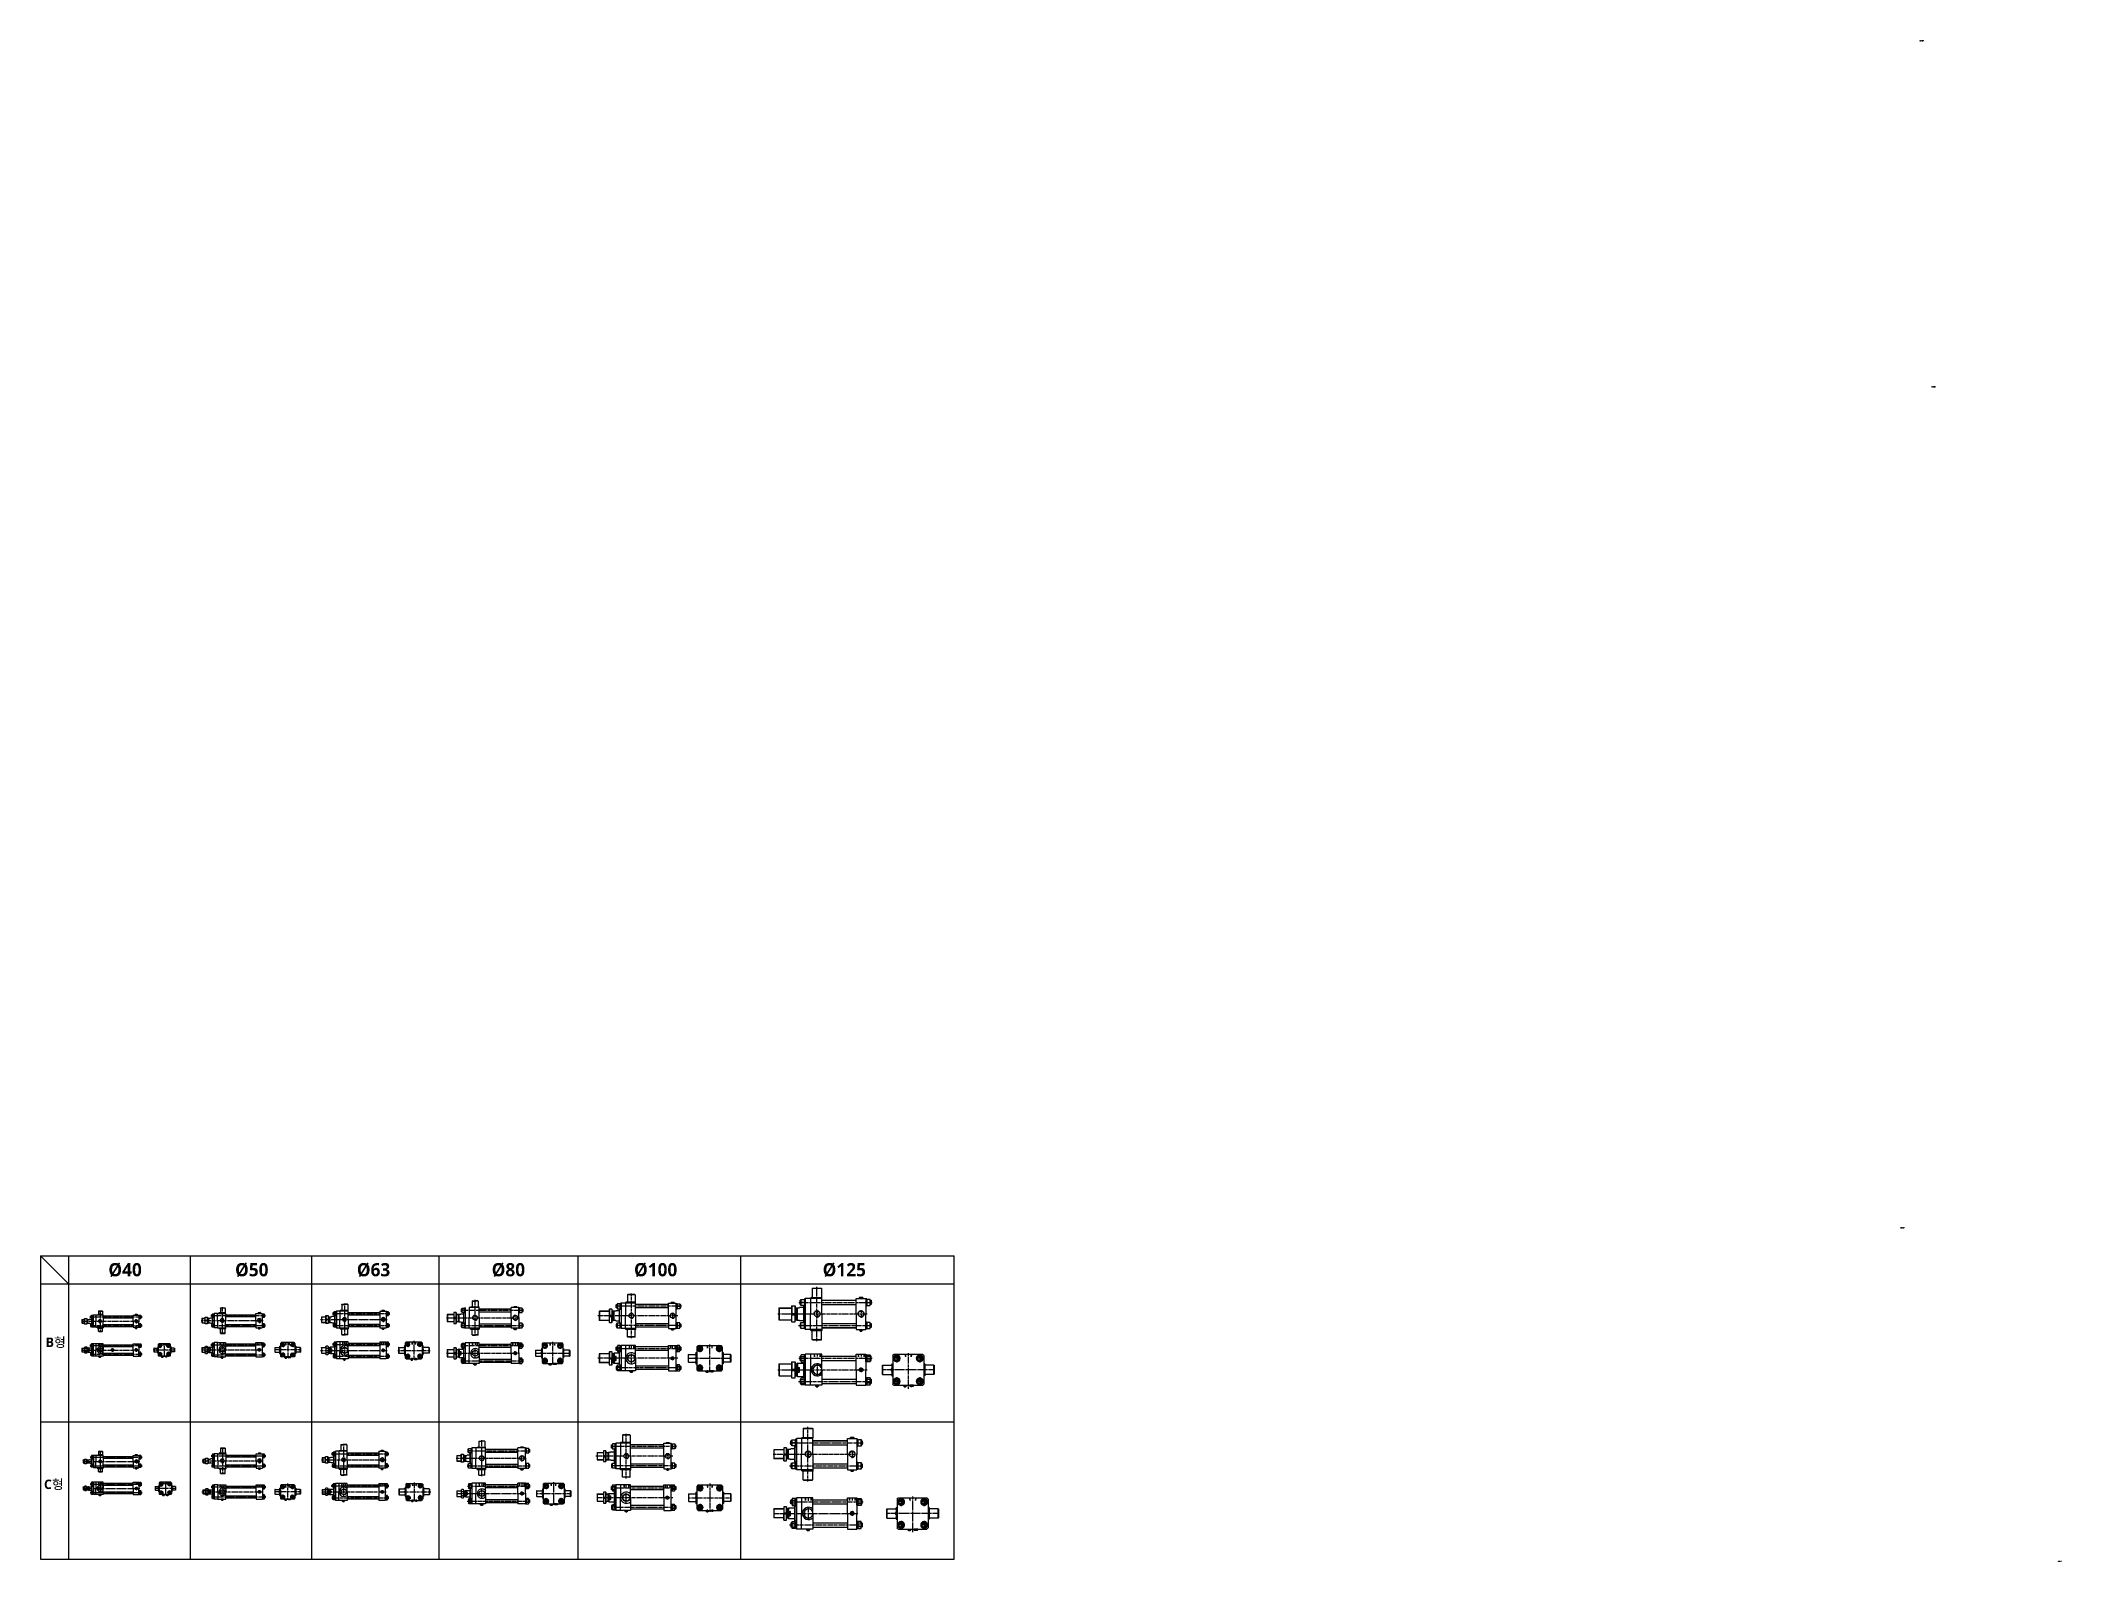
# Model space of a CAD drawing. Extents: x -819 to 29893, y -8942 to 9886.
# Drawn here: x 0 to 10704, y 1834 to 9886 of the extents above; entities that cross this region are included whole.
import ezdxf

# ---------------------------------------------------------------- set-up
doc = ezdxf.new("R2010")
doc.units = 0
doc.header["$LTSCALE"] = 10
doc.header["$MEASUREMENT"] = 0
for name, pattern in [('CENTER', [2, 1.25, -0.25, 0.25, -0.25]), ('CENTERX2', [4, 2.5, -0.5, 0.5, -0.5]), ('HIDDEN', [0.375, 0.25, -0.125])]:
    doc.linetypes.add(name, pattern=pattern)
doc.layers.get('0').update_dxf_attribs({"linetype": 'CONTINUOUS'})
doc.layers.get('DEFPOINTS').update_dxf_attribs({"linetype": 'CONTINUOUS'})
for name, color, linetype in [('CEN', 1, 'CENTERX2'), ('CENTER', 1, 'CENTER'), ('Line', 7, 'CONTINUOUS'), ('ML', 7, 'CONTINUOUS'), ('THIN', 3, 'CONTINUOUS'), ('외형선', 3, 'CONTINUOUS'), ('중심선', 1, 'CENTER')]:
    doc.layers.add(name, color=color, linetype=linetype)
doc.styles.add('GHS', font='romans', dxfattribs={"bigfont": 'ghs'})
doc.styles.add('문자', font='romans.shx')

msp = doc.modelspace()

# ---------------------------------------------------------------- texts
at = {"attachment_point": 1, "style": '문자'}
for s, width, gutter_width, insert, char_height in [('{\\fMalgun Gothic|b1|i0|c129|p50;%%C40}', 124.53, 16, (360, 3414), 70), ('{\\fMalgun Gothic|b1|i0|c129|p50;%%C50}', 124.53, 16, (1031, 3414), 70), ('{\\fMalgun Gothic|b1|i0|c129|p50;%%C63}', 124.53, 16, (1676, 3414), 70), ('{\\fMalgun Gothic|b1|i0|c129|p50;%%C80}', 124.53, 16, (2390, 3414), 70), ('{\\fMalgun Gothic|b1|i0|c129|p50;%%C100}', 124.53, 16, (3144, 3414), 70), ('{\\fMalgun Gothic|b1|i0|c129|p50;%%C125}', 124.53, 16, (4143, 3414), 70), ('{\\fMalgun Gothic|b1|i0|c129|p50;B형}', 655.38, 160, (28, 3020), 50), ('{\\fMalgun Gothic|b1|i0|c129|p50;C형}', 655.38, 160, (19, 2268), 50)]:
    msp.add_mtext_dynamic_manual_height_columns(s, width=width, gutter_width=gutter_width, heights=[0], dxfattribs=dict(at, insert=insert, char_height=char_height))
at = {"layer": 'ML', "color": 2, "char_height": 3, "attachment_point": 9, "style": 'GHS'}
for s, insert in [('M24x1.5P', (9973, 9883)), ('8-%%c26 D', (10036, 8051)), ('M24x1.5P', (9871, 3599)), ('M24x1.5P', (10705, 1834))]:
    msp.add_mtext(s, dxfattribs=dict(at, insert=insert))

# ---------------------------------------------------------------- linework, layer by layer
for p, q in [((0, 3452), (0, 1846)), ((0, 3452), (4840, 3452)), ((150, 3302), (0, 3452)), ((150, 1846), (150, 3452)), ((794, 1846), (794, 3452)), ((1438, 1846), (1438, 3452)), ((2112, 1846), (2112, 3452)), ((2848, 1846), (2848, 3452)), ((3709, 1846), (3709, 3452)), ((4840, 1846), (4840, 3452)), ((4840, 3302), (0, 3302)), ((0, 2574), (4840, 2574)), ((0, 1846), (4840, 1846))]:
    msp.add_line(p, q)
at = {"layer": 'CEN', "color": 1, "linetype": 'CENTER'}
for p, q in [((1320, 2918), (1320, 2910)), ((1967, 2912), (1967, 2898)), ((1987, 2912), (1987, 2899)), ((2725, 2883), (2725, 2877)), ((3531, 2848), (3531, 2833)), ((3556, 2848), (3556, 2834)), ((4614, 2758), (4614, 2769)), ((1319, 2167), (1319, 2159)), ((1970, 2163), (1970, 2149)), ((1990, 2163), (1990, 2150)), ((2731, 2140), (2731, 2133)), ((3532, 2110), (3532, 2095)), ((3557, 2110), (3557, 2096)), ((4637, 1998), (4637, 2009))]:
    msp.add_line(p, q, dxfattribs=at)
at = {"layer": 'CENTER'}
for p, q in [((643, 2977), (624, 2977)), ((643, 2932), (624, 2932)), ((633, 2988), (633, 2966)), ((633, 2921), (633, 2943)), ((669, 2977), (688, 2977)), ((669, 2932), (688, 2932)), ((678, 2988), (678, 2966)), ((678, 2921), (678, 2943)), ((1293, 2981), (1274, 2981)), ((1293, 2929), (1274, 2929)), ((1284, 2970), (1284, 2991)), ((1284, 2918), (1284, 2939)), ((1345, 2981), (1326, 2981)), ((1345, 2929), (1326, 2929)), ((1336, 2970), (1336, 2991)), ((1336, 2918), (1336, 2939)), ((1956, 2984), (1935, 2984)), ((1956, 2921), (1935, 2921)), ((1946, 2996), (1946, 2972)), ((1946, 2909), (1946, 2933)), ((1998, 2984), (2019, 2984)), ((1998, 2921), (2019, 2921)), ((2009, 2996), (2009, 2972)), ((2009, 2909), (2009, 2933)), ((2686, 2977), (2659, 2977)), ((2686, 2897), (2659, 2897)), ((2672, 2993), (2672, 2961)), ((2672, 2913), (2672, 2881)), ((2766, 2977), (2739, 2977)), ((2766, 2897), (2739, 2897)), ((2752, 2993), (2752, 2961)), ((2752, 2913), (2752, 2881)), ((3509, 2961), (3476, 2961)), ((3493, 2980), (3493, 2942)), ((3611, 2961), (3578, 2961)), ((3595, 2980), (3595, 2942)), ((4555, 2910), (4516, 2910)), ((4535, 2932), (4535, 2888)), ((4677, 2910), (4638, 2910)), ((4657, 2932), (4657, 2888)), ((3509, 2859), (3476, 2859)), ((3493, 2878), (3493, 2840)), ((3611, 2859), (3578, 2859)), ((3595, 2878), (3595, 2840)), ((4555, 2788), (4516, 2788)), ((4535, 2810), (4535, 2766)), ((4677, 2788), (4638, 2788)), ((4657, 2810), (4657, 2766)), ((639, 2255), (639, 2233)), ((684, 2255), (684, 2233)), ((2678, 2250), (2678, 2218)), ((2758, 2250), (2758, 2218)), ((649, 2244), (630, 2244)), ((649, 2199), (630, 2199)), ((639, 2188), (639, 2210)), ((675, 2244), (694, 2244)), ((675, 2199), (694, 2199)), ((684, 2188), (684, 2210)), ((1293, 2229), (1274, 2229)), ((1293, 2177), (1274, 2177)), ((1283, 2218), (1283, 2240)), ((1283, 2166), (1283, 2188)), ((1345, 2229), (1326, 2229)), ((1345, 2177), (1326, 2177)), ((1335, 2218), (1335, 2240)), ((1335, 2166), (1335, 2188)), ((1959, 2235), (1938, 2235)), ((1959, 2172), (1938, 2172)), ((1948, 2247), (1948, 2223)), ((1948, 2160), (1948, 2184)), ((2001, 2235), (2022, 2235)), ((2001, 2172), (2022, 2172)), ((2011, 2247), (2011, 2223)), ((2011, 2160), (2011, 2184)), ((2692, 2234), (2664, 2234)), ((2692, 2154), (2664, 2154)), ((2678, 2170), (2678, 2138)), ((2772, 2234), (2744, 2234)), ((2772, 2154), (2744, 2154)), ((2758, 2170), (2758, 2138)), ((3510, 2223), (3477, 2223)), ((3494, 2242), (3494, 2204)), ((3612, 2223), (3579, 2223)), ((3596, 2242), (3596, 2204)), ((4578, 2150), (4539, 2150)), ((4558, 2172), (4558, 2127)), ((4700, 2150), (4661, 2150)), ((4680, 2172), (4680, 2127)), ((3510, 2121), (3477, 2121)), ((3494, 2140), (3494, 2102)), ((3612, 2121), (3579, 2121)), ((3596, 2140), (3596, 2102)), ((4558, 2050), (4558, 2005)), ((4680, 2050), (4680, 2005)), ((4578, 2028), (4539, 2028)), ((4700, 2028), (4661, 2028))]:
    msp.add_line(p, q, dxfattribs=at)
at = {"layer": 'DEFPOINTS', "color": 0, "linetype": 'ByBlock'}
for p in [(1928, 2927), (2653, 2912), (2771, 2912), (3471, 2880), (3616, 2880), (4509, 2818), (4684, 2818), (1931, 2178), (2659, 2169), (2777, 2169), (3472, 2142), (3617, 2142), (4532, 2058), (4707, 2058)]:
    msp.add_point(p, dxfattribs=at)
at = {"layer": 'Line', "color": 6, "linetype": 'HIDDEN'}
for p, q in [((3117, 2978), (3118, 2964)), ((3118, 2978), (3119, 2963)), ((3142, 2978), (3141, 2963)), ((3143, 2978), (3142, 2964)), ((3335, 2978), (3336, 2964)), ((3336, 2978), (3338, 2963)), ((3361, 2978), (3359, 2963)), ((3362, 2978), (3360, 2964)), ((3531, 2978), (3532, 2964)), ((3532, 2978), (3533, 2963)), ((3556, 2978), (3555, 2963)), ((3557, 2978), (3556, 2964)), ((3090, 2240), (3091, 2226)), ((3091, 2240), (3092, 2225)), ((3115, 2240), (3114, 2225)), ((3116, 2240), (3115, 2226)), ((3308, 2240), (3310, 2226)), ((3310, 2240), (3311, 2225)), ((3334, 2240), (3332, 2225)), ((3335, 2240), (3334, 2226)), ((3531, 2240), (3533, 2226)), ((3533, 2240), (3534, 2225)), ((3557, 2240), (3555, 2225)), ((3558, 2240), (3557, 2226))]:
    msp.add_line(p, q, dxfattribs=at)
at = {"layer": 'ML'}
for p, q in [((2287, 3213), (2288, 3214)), ((2287, 3213), (2287, 3185)), ((2287, 3213), (2303, 3213)), ((2318, 3213), (2303, 3213)), ((2318, 3213), (2317, 3214)), ((2318, 3213), (2318, 3185)), ((3111, 3247), (3110, 3246)), ((3110, 3246), (3110, 3210)), ((3150, 3246), (3110, 3246)), ((3148, 3247), (3150, 3246)), ((3150, 3246), (3150, 3210)), ((4024, 3195), (4024, 3217)), ((4028, 3220), (4028, 3192)), ((4051, 3227), (4051, 3062)), ((4078, 3227), (4051, 3227)), ((4078, 3227), (4078, 3145)), ((4138, 3227), (4078, 3227)), ((4080, 3232), (4080, 3227)), ((4087, 3281), (4089, 3282)), ((4087, 3281), (4137, 3281)), ((4087, 3281), (4087, 3235)), ((4136, 3282), (4137, 3281)), ((4137, 3281), (4137, 3234)), ((4138, 3227), (4138, 3232)), ((4138, 3145), (4138, 3227)), ((4321, 3145), (4321, 3227)), ((4321, 3227), (4371, 3227)), ((4337, 3232), (4336, 3231)), ((4356, 3231), (4336, 3231)), ((4336, 3231), (4336, 3227)), ((4336, 3227), (4356, 3227)), ((4355, 3232), (4337, 3232)), ((4355, 3232), (4356, 3231)), ((4356, 3227), (4356, 3231)), ((4371, 3227), (4371, 3145)), ((4395, 3192), (4395, 3220)), ((4399, 3217), (4399, 3195)), ((221, 3116), (221, 3096)), ((234, 3106), (244, 3106)), ((248, 3116), (248, 3096)), ((250, 3116), (250, 3096)), ((262, 3117), (259, 3116)), ((267, 3124), (267, 3134)), ((270, 3129), (278, 3129)), ((270, 3120), (270, 3092)), ((272, 3120), (272, 3092)), ((278, 3131), (280, 3128)), ((278, 3129), (280, 3127)), ((280, 3139), (280, 3074)), ((293, 3139), (280, 3139)), ((332, 3139), (293, 3139)), ((293, 3139), (293, 3106)), ((293, 3074), (293, 3106)), ((300, 3141), (300, 3139)), ((308, 3160), (309, 3161)), ((308, 3160), (308, 3143)), ((308, 3160), (328, 3160)), ((308, 3143), (328, 3143)), ((327, 3161), (328, 3160)), ((328, 3160), (328, 3143)), ((332, 3139), (332, 3141)), ((332, 3131), (332, 3139)), ((332, 3131), (332, 3106)), ((332, 3081), (332, 3106)), ((491, 3106), (491, 3139)), ((491, 3139), (521, 3139)), ((491, 3106), (491, 3074)), ((502, 3144), (512, 3144)), ((502, 3143), (502, 3144)), ((502, 3143), (513, 3143)), ((513, 3143), (512, 3144)), ((521, 3139), (521, 3106)), ((524, 3128), (521, 3131)), ((524, 3127), (521, 3129)), ((521, 3074), (521, 3106)), ((531, 3129), (524, 3129)), ((534, 3134), (534, 3124)), ((855, 3121), (856, 3122)), ((855, 3121), (855, 3099)), ((856, 3122), (856, 3098)), ((883, 3110), (874, 3110)), ((888, 3122), (888, 3098)), ((890, 3122), (890, 3098)), ((890, 3122), (899, 3122)), ((899, 3122), (902, 3124)), ((907, 3131), (907, 3141)), ((910, 3127), (910, 3092)), ((911, 3136), (918, 3136)), ((912, 3127), (912, 3092)), ((918, 3138), (920, 3135)), ((918, 3136), (920, 3134)), ((920, 3148), (920, 3072)), ((938, 3148), (920, 3148)), ((938, 3110), (938, 3148)), ((938, 3148), (981, 3148)), ((938, 3110), (938, 3072)), ((945, 3152), (945, 3148)), ((953, 3176), (954, 3177)), ((953, 3176), (953, 3155)), ((978, 3176), (953, 3176)), ((977, 3177), (978, 3176)), ((978, 3176), (978, 3154)), ((981, 3148), (981, 3152)), ((981, 3148), (981, 3110)), ((981, 3072), (981, 3110)), ((1141, 3110), (1141, 3148)), ((1141, 3148), (1175, 3148)), ((1141, 3110), (1141, 3072)), ((1154, 3153), (1164, 3153)), ((1154, 3152), (1154, 3153)), ((1154, 3152), (1165, 3152)), ((1154, 3148), (1165, 3148)), ((1165, 3152), (1164, 3153)), ((1175, 3148), (1175, 3072)), ((1178, 3135), (1175, 3138)), ((1178, 3134), (1175, 3136)), ((1185, 3136), (1178, 3136)), ((1189, 3141), (1189, 3131)), ((1488, 3129), (1489, 3130)), ((1488, 3129), (1488, 3101)), ((1489, 3130), (1489, 3100)), ((1514, 3115), (1522, 3115)), ((1530, 3130), (1530, 3100)), ((1533, 3130), (1533, 3100)), ((1542, 3130), (1545, 3133)), ((1552, 3141), (1552, 3153)), ((1565, 3147), (1556, 3147)), ((1558, 3137), (1558, 3093)), ((1559, 3137), (1559, 3093)), ((1565, 3149), (1568, 3146)), ((1565, 3147), (1568, 3144)), ((1568, 3160), (1568, 3070)), ((1586, 3160), (1568, 3160)), ((1629, 3160), (1586, 3160)), ((1586, 3160), (1586, 3115)), ((1629, 3160), (1586, 3160)), ((1586, 3070), (1586, 3115)), ((1587, 3164), (1587, 3160)), ((1596, 3195), (1597, 3196)), ((1596, 3195), (1612, 3195)), ((1596, 3195), (1596, 3167)), ((1628, 3195), (1612, 3195)), ((1628, 3195), (1627, 3196)), ((1628, 3194), (1628, 3166)), ((1629, 3160), (1629, 3164)), ((1629, 3115), (1629, 3160)), ((1629, 3115), (1629, 3070)), ((1797, 3160), (1831, 3160)), ((1797, 3160), (1797, 3115)), ((1797, 3115), (1797, 3070)), ((1809, 3165), (1820, 3165)), ((1809, 3165), (1810, 3165)), ((1809, 3160), (1820, 3160)), ((1810, 3165), (1820, 3165)), ((1820, 3165), (1820, 3165)), ((1831, 3160), (1831, 3070)), ((1834, 3146), (1831, 3149)), ((1834, 3144), (1831, 3147)), ((1834, 3147), (1843, 3147)), ((1846, 3153), (1846, 3141)), ((2155, 3142), (2156, 3143)), ((2155, 3142), (2155, 3105)), ((2155, 3105), (2156, 3104)), ((2156, 3143), (2156, 3104)), ((2190, 3153), (2190, 3127)), ((2201, 3153), (2190, 3153)), ((2190, 3152), (2190, 3153)), ((2190, 3152), (2190, 3095)), ((2190, 3127), (2202, 3127)), ((2190, 3121), (2190, 3095)), ((2190, 3121), (2202, 3121)), ((2201, 3153), (2201, 3127)), ((2201, 3153), (2202, 3152)), ((2201, 3121), (2201, 3095)), ((2202, 3095), (2202, 3152)), ((2212, 3143), (2212, 3104)), ((2215, 3144), (2215, 3103)), ((2218, 3103), (2218, 3144)), ((2229, 3146), (2226, 3144)), ((2230, 3172), (2230, 3156)), ((2246, 3164), (2234, 3164)), ((2240, 3152), (2240, 3096)), ((2241, 3152), (2241, 3096)), ((2246, 3163), (2250, 3167)), ((2246, 3161), (2250, 3165)), ((2250, 3179), (2250, 3069)), ((2278, 3183), (2278, 3179)), ((2304, 3179), (2283, 3179)), ((2323, 3179), (2323, 3183)), ((2507, 3182), (2508, 3183)), ((2523, 3182), (2507, 3182)), ((2507, 3179), (2507, 3182)), ((2508, 3183), (2522, 3183)), ((2522, 3183), (2523, 3182)), ((2523, 3182), (2523, 3179)), ((2538, 3163), (2534, 3167)), ((2538, 3161), (2534, 3165)), ((2538, 3164), (2550, 3164)), ((2554, 3172), (2554, 3156)), ((2960, 3158), (2961, 3159)), ((2960, 3158), (2960, 3112)), ((2960, 3112), (2961, 3111)), ((2961, 3159), (2961, 3111)), ((3013, 3169), (3014, 3170)), ((3013, 3169), (3013, 3101)), ((3013, 3138), (3028, 3138)), ((3013, 3132), (3028, 3132)), ((3014, 3170), (3014, 3138)), ((3027, 3170), (3014, 3170)), ((3014, 3100), (3014, 3132)), ((3027, 3170), (3027, 3138)), ((3027, 3170), (3028, 3169)), ((3027, 3100), (3027, 3132)), ((3028, 3101), (3028, 3169)), ((3032, 3159), (3032, 3111)), ((3035, 3160), (3035, 3110)), ((3038, 3110), (3038, 3160)), ((3047, 3160), (3050, 3162)), ((3047, 3110), (3050, 3107)), ((3052, 3177), (3052, 3195)), ((3070, 3186), (3057, 3186)), ((3065, 3172), (3065, 3097)), ((3066, 3172), (3066, 3097)), ((3070, 3189), (3075, 3185)), ((3070, 3187), (3075, 3182)), ((3075, 3202), (3075, 3067)), ((3099, 3202), (3075, 3202)), ((3100, 3207), (3100, 3202)), ((3151, 3202), (3151, 3207)), ((3334, 3202), (3360, 3202)), ((3340, 3205), (3341, 3206)), ((3356, 3205), (3340, 3205)), ((3340, 3202), (3340, 3205)), ((3341, 3206), (3355, 3206)), ((3355, 3206), (3356, 3205)), ((3356, 3205), (3356, 3202)), ((3372, 3189), (3367, 3185)), ((3372, 3187), (3367, 3182)), ((3372, 3186), (3385, 3186)), ((3390, 3177), (3390, 3195)), ((3911, 3175), (3913, 3177)), ((3911, 3175), (3911, 3114)), ((3911, 3114), (3913, 3113)), ((3913, 3177), (3913, 3113)), ((3978, 3186), (3979, 3187)), ((3978, 3186), (3978, 3104)), ((3978, 3148), (3998, 3148)), ((3978, 3141), (3998, 3141)), ((3979, 3187), (3979, 3148)), ((3979, 3187), (3997, 3187)), ((3979, 3103), (3979, 3141)), ((3997, 3187), (3997, 3148)), ((3997, 3187), (3998, 3186)), ((3997, 3103), (3997, 3141)), ((3998, 3104), (3998, 3186)), ((4003, 3177), (4003, 3113)), ((4006, 3177), (4006, 3112)), ((4009, 3112), (4009, 3177)), ((4018, 3177), (4021, 3180)), ((4018, 3112), (4021, 3110)), ((4046, 3206), (4029, 3206)), ((4041, 3187), (4041, 3100)), ((4043, 3187), (4043, 3100)), ((4046, 3210), (4051, 3204)), ((4046, 3207), (4051, 3201)), ((4078, 3062), (4078, 3145)), ((4138, 3145), (4138, 3062)), ((4321, 3145), (4321, 3062)), ((4377, 3204), (4371, 3210)), ((4377, 3201), (4371, 3207)), ((4371, 3062), (4371, 3145)), ((4377, 3206), (4394, 3206)), ((262, 3095), (259, 3096)), ((267, 3089), (267, 3079)), ((270, 3084), (278, 3084)), ((278, 3083), (280, 3086)), ((278, 3082), (280, 3084)), ((293, 3074), (280, 3074)), ((332, 3074), (293, 3074)), ((300, 3072), (300, 3074)), ((308, 3053), (308, 3070)), ((308, 3070), (328, 3070)), ((308, 3053), (309, 3052)), ((308, 3053), (328, 3053)), ((327, 3052), (328, 3053)), ((328, 3053), (328, 3070)), ((332, 3081), (332, 3074)), ((332, 3074), (332, 3072)), ((491, 3074), (521, 3074)), ((513, 3074), (501, 3074)), ((501, 3071), (501, 3074)), ((501, 3071), (506, 3071)), ((502, 3070), (501, 3071)), ((512, 3070), (502, 3070)), ((504, 3068), (504, 3070)), ((504, 3068), (510, 3068)), ((505, 3067), (504, 3068)), ((509, 3067), (505, 3067)), ((506, 3070), (506, 3074)), ((508, 3070), (508, 3074)), ((508, 3071), (513, 3071)), ((509, 3067), (510, 3068)), ((510, 3068), (510, 3070)), ((512, 3070), (513, 3071)), ((513, 3071), (513, 3074)), ((524, 3083), (521, 3086)), ((524, 3082), (521, 3084)), ((531, 3084), (524, 3084)), ((534, 3089), (534, 3079)), ((855, 3099), (856, 3098)), ((899, 3098), (902, 3096)), ((907, 3089), (907, 3079)), ((911, 3084), (918, 3084)), ((918, 3083), (920, 3086)), ((918, 3082), (920, 3084)), ((938, 3072), (920, 3072)), ((938, 3072), (981, 3072)), ((945, 3067), (945, 3072)), ((953, 3043), (953, 3064)), ((953, 3043), (954, 3042)), ((978, 3043), (953, 3043)), ((977, 3042), (978, 3043)), ((978, 3043), (978, 3065)), ((981, 3072), (981, 3067)), ((1141, 3072), (1175, 3072)), ((1165, 3072), (1153, 3072)), ((1153, 3069), (1153, 3072)), ((1153, 3069), (1158, 3069)), ((1154, 3068), (1153, 3069)), ((1164, 3068), (1154, 3068)), ((1156, 3066), (1156, 3068)), ((1156, 3066), (1162, 3066)), ((1157, 3065), (1156, 3066)), ((1161, 3065), (1157, 3065)), ((1158, 3068), (1158, 3072)), ((1161, 3068), (1161, 3072)), ((1161, 3069), (1165, 3069)), ((1161, 3065), (1162, 3066)), ((1162, 3066), (1162, 3068)), ((1164, 3068), (1165, 3069)), ((1165, 3069), (1165, 3072)), ((1178, 3083), (1175, 3086)), ((1178, 3082), (1175, 3084)), ((1185, 3084), (1178, 3084)), ((1189, 3089), (1189, 3079)), ((1488, 3101), (1489, 3100)), ((1542, 3100), (1545, 3098)), ((1552, 3090), (1552, 3078)), ((1565, 3084), (1556, 3084)), ((1565, 3083), (1568, 3086)), ((1565, 3081), (1568, 3084)), ((1586, 3070), (1568, 3070)), ((1586, 2997), (1568, 2997)), ((1568, 2997), (1568, 2907)), ((1629, 3070), (1586, 3070)), ((1629, 2997), (1586, 2997)), ((1586, 2997), (1586, 2952)), ((1587, 3066), (1587, 3070)), ((1596, 3036), (1596, 3064)), ((1596, 3036), (1597, 3035)), ((1596, 3036), (1612, 3036)), ((1628, 3036), (1612, 3036)), ((1628, 3036), (1627, 3035)), ((1628, 3036), (1628, 3064)), ((1629, 3070), (1629, 3066)), ((1629, 2952), (1629, 2997)), ((1831, 3070), (1797, 3070)), ((1797, 2997), (1831, 2997)), ((1797, 2997), (1797, 2952)), ((1821, 3070), (1809, 3070)), ((1809, 3067), (1809, 3070)), ((1809, 3067), (1814, 3067)), ((1810, 3066), (1809, 3067)), ((1820, 3066), (1810, 3066)), ((1812, 3064), (1812, 3066)), ((1813, 3063), (1812, 3064)), ((1812, 3064), (1818, 3064)), ((1817, 3063), (1813, 3063)), ((1814, 3066), (1814, 3070)), ((1816, 3066), (1816, 3070)), ((1816, 3067), (1821, 3067)), ((1817, 3063), (1818, 3064)), ((1818, 3064), (1818, 3066)), ((1820, 3066), (1821, 3067)), ((1821, 3067), (1821, 3070)), ((1834, 3083), (1831, 3086)), ((1834, 3081), (1831, 3084)), ((1831, 2997), (1831, 2907)), ((1834, 3084), (1843, 3084)), ((1846, 3090), (1846, 3078)), ((1937, 2997), (2017, 2997)), ((2190, 3095), (2201, 3095)), ((2190, 3095), (2190, 3095)), ((2201, 3095), (2202, 3095)), ((2229, 3101), (2226, 3103)), ((2230, 3092), (2230, 3076)), ((2246, 3084), (2234, 3084)), ((2246, 3083), (2250, 3087)), ((2246, 3081), (2250, 3085)), ((2271, 3069), (2250, 3069)), ((2278, 3065), (2278, 3069)), ((2287, 3034), (2287, 3062)), ((2287, 3034), (2303, 3034)), ((2287, 3034), (2288, 3033)), ((2318, 3034), (2303, 3034)), ((2318, 3034), (2317, 3033)), ((2318, 3034), (2318, 3062)), ((2323, 3069), (2323, 3065)), ((2507, 3066), (2507, 3069)), ((2508, 3065), (2507, 3066)), ((2507, 3066), (2514, 3066)), ((2508, 3065), (2522, 3065)), ((2511, 3065), (2511, 3063)), ((2511, 3063), (2519, 3063)), ((2512, 3062), (2511, 3063)), ((2512, 3062), (2518, 3062)), ((2514, 3065), (2514, 3069)), ((2516, 3065), (2516, 3069)), ((2516, 3066), (2523, 3066)), ((2518, 3062), (2519, 3063)), ((2519, 3065), (2519, 3063)), ((2522, 3065), (2523, 3066)), ((2523, 3066), (2523, 3069)), ((2538, 3083), (2534, 3087)), ((2538, 3081), (2534, 3085)), ((2538, 3084), (2550, 3084)), ((2554, 3092), (2554, 3076)), ((3013, 3101), (3014, 3100)), ((3014, 3100), (3027, 3100)), ((3027, 3100), (3028, 3101)), ((3052, 3093), (3052, 3075)), ((3070, 3084), (3057, 3084)), ((3070, 3083), (3075, 3087)), ((3070, 3080), (3075, 3085)), ((3099, 3067), (3075, 3067)), ((3100, 3062), (3100, 3067)), ((3110, 3024), (3110, 3059)), ((3111, 3022), (3110, 3024)), ((3150, 3024), (3110, 3024)), ((3148, 3022), (3150, 3024)), ((3150, 3024), (3150, 3060)), ((3151, 3067), (3151, 3062)), ((3340, 3064), (3340, 3067)), ((3341, 3063), (3340, 3064)), ((3340, 3064), (3348, 3064)), ((3341, 3063), (3355, 3063)), ((3344, 3063), (3344, 3061)), ((3344, 3061), (3352, 3061)), ((3345, 3060), (3344, 3061)), ((3345, 3060), (3351, 3060)), ((3348, 3063), (3348, 3067)), ((3349, 3063), (3349, 3067)), ((3349, 3064), (3356, 3064)), ((3351, 3060), (3352, 3061)), ((3352, 3063), (3352, 3061)), ((3355, 3063), (3356, 3064)), ((3356, 3064), (3356, 3067)), ((3372, 3083), (3367, 3087)), ((3372, 3080), (3367, 3085)), ((3372, 3084), (3385, 3084)), ((3390, 3093), (3390, 3075)), ((3978, 3104), (3979, 3103)), ((3979, 3103), (3997, 3103)), ((3997, 3103), (3998, 3104)), ((4024, 3095), (4024, 3073)), ((4028, 3070), (4028, 3098)), ((4046, 3084), (4029, 3084)), ((4046, 3082), (4051, 3088)), ((4046, 3079), (4051, 3085)), ((4078, 3062), (4051, 3062)), ((4138, 3062), (4078, 3062)), ((4080, 3057), (4080, 3062)), ((4087, 3009), (4087, 3054)), ((4087, 3009), (4089, 3007)), ((4087, 3009), (4137, 3009)), ((4136, 3007), (4137, 3009)), ((4137, 3009), (4137, 3055)), ((4138, 3062), (4138, 3057)), ((4321, 3062), (4371, 3062)), ((4338, 3062), (4338, 3058)), ((4338, 3058), (4345, 3058)), ((4339, 3057), (4338, 3058)), ((4339, 3057), (4353, 3057)), ((4341, 3057), (4341, 3055)), ((4341, 3055), (4351, 3055)), ((4342, 3054), (4341, 3055)), ((4342, 3054), (4350, 3054)), ((4345, 3057), (4345, 3062)), ((4348, 3057), (4348, 3062)), ((4354, 3058), (4348, 3058)), ((4350, 3054), (4351, 3055)), ((4351, 3057), (4351, 3055)), ((4353, 3057), (4354, 3058)), ((4354, 3062), (4354, 3058)), ((4377, 3082), (4371, 3088)), ((4377, 3079), (4371, 3085)), ((4377, 3084), (4394, 3084)), ((4395, 3070), (4395, 3098)), ((4399, 3095), (4399, 3073)), ((221, 2964), (221, 2944)), ((234, 2967), (234, 2941)), ((235, 2963), (245, 2963)), ((235, 2946), (245, 2946)), ((246, 2967), (246, 2941)), ((248, 2964), (248, 2944)), ((253, 2965), (250, 2964)), ((250, 2964), (250, 2944)), ((250, 2959), (259, 2959)), ((250, 2949), (259, 2949)), ((253, 2943), (250, 2944)), ((253, 2965), (253, 2959)), ((253, 2949), (253, 2943)), ((259, 2959), (259, 2949)), ((267, 2972), (267, 2982)), ((267, 2937), (267, 2927)), ((270, 2984), (270, 2969)), ((270, 2982), (278, 2982)), ((270, 2972), (278, 2972)), ((270, 2967), (270, 2941)), ((270, 2924), (270, 2939)), ((270, 2937), (278, 2937)), ((270, 2927), (278, 2927)), ((272, 2967), (272, 2942)), ((278, 2979), (280, 2976)), ((278, 2977), (280, 2975)), ((278, 2931), (280, 2934)), ((278, 2930), (280, 2932)), ((293, 2987), (280, 2987)), ((280, 2987), (280, 2922)), ((293, 2922), (280, 2922)), ((293, 2987), (293, 2954)), ((332, 2987), (293, 2987)), ((293, 2922), (293, 2954)), ((332, 2922), (293, 2922)), ((321, 2922), (309, 2922)), ((309, 2919), (309, 2922)), ((309, 2919), (314, 2919)), ((310, 2918), (309, 2919)), ((320, 2918), (310, 2918)), ((312, 2916), (312, 2918)), ((313, 2915), (312, 2916)), ((312, 2916), (318, 2916)), ((317, 2915), (313, 2915)), ((314, 2918), (314, 2922)), ((316, 2918), (316, 2922)), ((316, 2919), (321, 2919)), ((317, 2915), (318, 2916)), ((318, 2916), (318, 2918)), ((320, 2918), (321, 2919)), ((321, 2919), (321, 2922)), ((332, 2979), (332, 2987)), ((332, 2979), (332, 2954)), ((332, 2929), (332, 2954)), ((332, 2929), (332, 2922)), ((380, 2960), (376, 2955)), ((376, 2953), (380, 2948)), ((383, 2960), (387, 2955)), ((387, 2953), (383, 2948)), ((491, 2987), (521, 2987)), ((491, 2954), (491, 2987)), ((491, 2954), (491, 2922)), ((491, 2922), (521, 2922)), ((506, 2960), (501, 2955)), ((501, 2953), (506, 2948)), ((508, 2960), (513, 2955)), ((513, 2953), (508, 2948)), ((521, 2987), (521, 2954)), ((524, 2979), (521, 2976)), ((524, 2977), (521, 2975)), ((521, 2922), (521, 2954)), ((524, 2931), (521, 2934)), ((524, 2930), (521, 2932)), ((531, 2982), (524, 2982)), ((531, 2972), (524, 2972)), ((531, 2937), (524, 2937)), ((531, 2927), (524, 2927)), ((532, 2984), (532, 2969)), ((532, 2924), (532, 2939)), ((534, 2972), (534, 2982)), ((534, 2937), (534, 2927)), ((602, 2964), (601, 2963)), ((601, 2963), (601, 2945)), ((601, 2945), (602, 2944)), ((602, 2964), (602, 2944)), ((602, 2964), (619, 2964)), ((602, 2944), (619, 2944)), ((616, 2956), (617, 2957)), ((616, 2952), (616, 2956)), ((616, 2952), (617, 2951)), ((617, 2957), (619, 2957)), ((617, 2957), (617, 2951)), ((617, 2951), (619, 2951)), ((619, 2959), (620, 2960)), ((619, 2949), (619, 2959)), ((619, 2955), (623, 2955)), ((619, 2953), (623, 2953)), ((619, 2949), (620, 2948)), ((620, 2960), (623, 2960)), ((620, 2960), (620, 2955)), ((620, 2953), (620, 2948)), ((620, 2948), (623, 2948)), ((621, 2972), (621, 2960)), ((621, 2972), (623, 2972)), ((621, 2937), (621, 2948)), ((621, 2937), (623, 2937)), ((623, 2983), (623, 2925)), ((623, 2948), (623, 2960)), ((685, 2987), (627, 2987)), ((685, 2922), (627, 2922)), ((652, 2922), (640, 2922)), ((640, 2919), (640, 2922)), ((640, 2919), (645, 2919)), ((641, 2918), (640, 2919)), ((651, 2918), (641, 2918)), ((643, 2916), (643, 2918)), ((644, 2915), (643, 2916)), ((643, 2916), (649, 2916)), ((648, 2915), (644, 2915)), ((645, 2918), (645, 2922)), ((647, 2918), (647, 2922)), ((647, 2919), (652, 2919)), ((648, 2915), (649, 2916)), ((649, 2916), (649, 2918)), ((651, 2918), (652, 2919)), ((652, 2919), (652, 2922)), ((671, 2922), (660, 2922)), ((660, 2917), (661, 2917)), ((671, 2917), (660, 2917)), ((671, 2917), (661, 2917)), ((671, 2917), (671, 2917)), ((688, 2983), (688, 2925)), ((690, 2972), (689, 2972)), ((690, 2937), (689, 2937)), ((690, 2972), (690, 2960)), ((690, 2949), (690, 2937)), ((709, 2964), (692, 2964)), ((709, 2944), (692, 2944)), ((693, 2960), (693, 2959)), ((693, 2960), (693, 2949)), ((693, 2959), (693, 2949)), ((693, 2949), (693, 2949)), ((709, 2964), (709, 2944)), ((709, 2964), (710, 2963)), ((710, 2945), (709, 2944)), ((710, 2963), (710, 2945)), ((855, 2966), (856, 2967)), ((855, 2966), (855, 2944)), ((855, 2944), (856, 2943)), ((856, 2967), (856, 2943)), ((872, 2939), (872, 2970)), ((883, 2965), (874, 2965)), ((883, 2944), (874, 2944)), ((884, 2939), (884, 2970)), ((888, 2967), (888, 2943)), ((893, 2969), (890, 2967)), ((890, 2967), (890, 2942)), ((890, 2962), (899, 2962)), ((890, 2947), (899, 2947)), ((893, 2941), (890, 2942)), ((893, 2969), (893, 2962)), ((893, 2947), (893, 2941)), ((899, 2962), (899, 2947)), ((907, 2976), (907, 2986)), ((907, 2934), (907, 2924)), ((910, 2988), (910, 2973)), ((910, 2971), (910, 2938)), ((910, 2921), (910, 2936)), ((911, 2985), (918, 2985)), ((911, 2976), (918, 2976)), ((911, 2933), (918, 2933)), ((911, 2924), (918, 2924)), ((912, 2971), (912, 2938)), ((918, 2982), (920, 2980)), ((918, 2981), (920, 2979)), ((918, 2928), (920, 2930)), ((918, 2927), (920, 2929)), ((938, 2993), (920, 2993)), ((920, 2993), (920, 2917)), ((938, 2917), (920, 2917)), ((938, 2993), (981, 2993)), ((938, 2955), (938, 2993)), ((938, 2955), (938, 2917)), ((938, 2917), (981, 2917)), ((968, 2917), (956, 2917)), ((956, 2914), (956, 2917)), ((956, 2914), (961, 2914)), ((957, 2913), (956, 2914)), ((967, 2913), (957, 2913)), ((959, 2911), (959, 2913)), ((959, 2911), (965, 2911)), ((960, 2910), (959, 2911)), ((964, 2910), (960, 2910)), ((961, 2913), (961, 2917)), ((964, 2913), (964, 2917)), ((964, 2914), (968, 2914)), ((964, 2910), (965, 2911)), ((965, 2911), (965, 2913)), ((967, 2913), (968, 2914)), ((968, 2914), (968, 2917)), ((981, 2993), (981, 2955)), ((981, 2917), (981, 2955)), ((1141, 2955), (1141, 2993)), ((1141, 2993), (1175, 2993)), ((1141, 2955), (1141, 2917)), ((1141, 2917), (1175, 2917)), ((1158, 2960), (1154, 2956)), ((1154, 2953), (1158, 2949)), ((1161, 2960), (1165, 2956)), ((1165, 2953), (1161, 2949)), ((1175, 2993), (1175, 2917)), ((1178, 2980), (1175, 2982)), ((1178, 2979), (1175, 2981)), ((1178, 2928), (1175, 2930)), ((1178, 2927), (1175, 2929)), ((1185, 2985), (1178, 2985)), ((1185, 2976), (1178, 2976)), ((1185, 2933), (1178, 2933)), ((1185, 2924), (1178, 2924)), ((1186, 2973), (1186, 2988)), ((1186, 2921), (1186, 2936)), ((1189, 2986), (1189, 2976)), ((1189, 2934), (1189, 2924)), ((1243, 2967), (1242, 2966)), ((1242, 2966), (1242, 2943)), ((1243, 2942), (1242, 2943)), ((1243, 2967), (1265, 2967)), ((1243, 2942), (1243, 2967)), ((1243, 2942), (1265, 2942)), ((1265, 2957), (1266, 2958)), ((1265, 2953), (1265, 2957)), ((1265, 2953), (1266, 2952)), ((1266, 2958), (1266, 2952)), ((1266, 2958), (1268, 2958)), ((1266, 2952), (1268, 2952)), ((1267, 2975), (1267, 2958)), ((1267, 2975), (1271, 2975)), ((1267, 2952), (1267, 2935)), ((1267, 2935), (1271, 2935)), ((1268, 2960), (1269, 2961)), ((1268, 2950), (1268, 2960)), ((1268, 2956), (1272, 2956)), ((1268, 2953), (1272, 2953)), ((1268, 2950), (1269, 2949)), ((1269, 2961), (1269, 2956)), ((1269, 2961), (1272, 2961)), ((1269, 2953), (1269, 2949)), ((1269, 2949), (1272, 2949)), ((1272, 2989), (1272, 2921)), ((1272, 2949), (1272, 2961)), ((1344, 2993), (1276, 2993)), ((1344, 2917), (1276, 2917)), ((1306, 2917), (1294, 2917)), ((1294, 2914), (1294, 2917)), ((1295, 2913), (1294, 2914)), ((1294, 2914), (1299, 2914)), ((1305, 2913), (1295, 2913)), ((1297, 2911), (1297, 2913)), ((1297, 2911), (1303, 2911)), ((1298, 2910), (1297, 2911)), ((1302, 2910), (1298, 2910)), ((1299, 2913), (1299, 2917)), ((1301, 2913), (1301, 2917)), ((1301, 2914), (1306, 2914)), ((1302, 2910), (1303, 2911)), ((1303, 2911), (1303, 2913)), ((1305, 2913), (1306, 2914)), ((1306, 2914), (1306, 2917)), ((1325, 2912), (1314, 2912)), ((1314, 2912), (1315, 2912)), ((1325, 2912), (1315, 2912)), ((1325, 2912), (1325, 2912)), ((1348, 2989), (1348, 2920)), ((1352, 2975), (1348, 2975)), ((1352, 2935), (1348, 2935)), ((1352, 2975), (1352, 2960)), ((1352, 2960), (1352, 2949)), ((1352, 2960), (1353, 2960)), ((1352, 2949), (1353, 2950)), ((1352, 2950), (1352, 2935)), ((1353, 2960), (1353, 2950)), ((1376, 2967), (1355, 2967)), ((1376, 2942), (1355, 2942)), ((1376, 2942), (1376, 2967)), ((1376, 2967), (1377, 2966)), ((1376, 2942), (1377, 2943)), ((1377, 2966), (1377, 2943)), ((1488, 2966), (1489, 2967)), ((1488, 2966), (1488, 2938)), ((1488, 2938), (1489, 2937)), ((1489, 2967), (1489, 2937)), ((1512, 2970), (1512, 2935)), ((1514, 2964), (1522, 2964)), ((1514, 2941), (1522, 2941)), ((1524, 2970), (1524, 2935)), ((1530, 2967), (1530, 2937)), ((1536, 2970), (1533, 2968)), ((1533, 2968), (1533, 2937)), ((1533, 2961), (1542, 2961)), ((1533, 2943), (1542, 2943)), ((1536, 2935), (1533, 2937)), ((1536, 2970), (1536, 2961)), ((1536, 2943), (1536, 2935)), ((1542, 2961), (1542, 2943)), ((1552, 2978), (1552, 2990)), ((1552, 2927), (1552, 2915)), ((1555, 2992), (1555, 2976)), ((1555, 2913), (1555, 2929)), ((1556, 2989), (1565, 2989)), ((1556, 2978), (1565, 2978)), ((1556, 2926), (1565, 2926)), ((1556, 2915), (1565, 2915)), ((1558, 2973), (1558, 2932)), ((1559, 2973), (1559, 2932)), ((1565, 2986), (1568, 2983)), ((1565, 2985), (1568, 2982)), ((1565, 2920), (1568, 2923)), ((1565, 2919), (1568, 2922)), ((1586, 2907), (1568, 2907)), ((1586, 2907), (1586, 2952)), ((1629, 2907), (1586, 2907)), ((1616, 2907), (1604, 2907)), ((1604, 2904), (1604, 2907)), ((1604, 2904), (1609, 2904)), ((1605, 2903), (1604, 2904)), ((1615, 2903), (1605, 2903)), ((1607, 2901), (1607, 2903)), ((1608, 2900), (1607, 2901)), ((1607, 2901), (1613, 2901)), ((1612, 2900), (1608, 2900)), ((1609, 2903), (1609, 2907)), ((1611, 2903), (1611, 2907)), ((1611, 2904), (1616, 2904)), ((1612, 2900), (1613, 2901)), ((1613, 2901), (1613, 2903)), ((1615, 2903), (1616, 2904)), ((1616, 2904), (1616, 2907)), ((1629, 2952), (1629, 2907)), ((1797, 2952), (1797, 2907)), ((1831, 2907), (1797, 2907)), ((1814, 2958), (1809, 2954)), ((1809, 2951), (1814, 2947)), ((1816, 2958), (1821, 2954)), ((1821, 2951), (1816, 2947)), ((1834, 2983), (1831, 2986)), ((1834, 2982), (1831, 2985)), ((1834, 2920), (1831, 2923)), ((1834, 2919), (1831, 2922)), ((1843, 2989), (1834, 2989)), ((1843, 2978), (1834, 2978)), ((1843, 2926), (1834, 2926)), ((1843, 2915), (1834, 2915)), ((1844, 2976), (1844, 2992)), ((1844, 2913), (1844, 2929)), ((1846, 2990), (1846, 2978)), ((1846, 2927), (1846, 2915)), ((1898, 2968), (1897, 2967)), ((1897, 2967), (1897, 2938)), ((1897, 2938), (1898, 2937)), ((1898, 2968), (1926, 2968)), ((1898, 2968), (1898, 2937)), ((1898, 2937), (1926, 2937)), ((1925, 2954), (1926, 2955)), ((1925, 2950), (1925, 2954)), ((1925, 2950), (1926, 2949)), ((1926, 2955), (1926, 2949)), ((1926, 2955), (1928, 2955)), ((1926, 2949), (1928, 2949)), ((1928, 2977), (1932, 2977)), ((1928, 2977), (1928, 2971)), ((1928, 2971), (1928, 2927)), ((1928, 2957), (1929, 2958)), ((1928, 2947), (1928, 2957)), ((1928, 2954), (1932, 2954)), ((1928, 2951), (1932, 2951)), ((1928, 2947), (1929, 2946)), ((1928, 2927), (1932, 2927)), ((1929, 2958), (1932, 2958)), ((1929, 2958), (1929, 2954)), ((1929, 2951), (1929, 2946)), ((1929, 2946), (1932, 2946)), ((1932, 2992), (1932, 2913)), ((1932, 2946), (1932, 2958)), ((1937, 2907), (2017, 2907)), ((1961, 2904), (1961, 2907)), ((1973, 2907), (1961, 2907)), ((1961, 2904), (1966, 2904)), ((1962, 2903), (1961, 2904)), ((1972, 2903), (1962, 2903)), ((1964, 2901), (1964, 2903)), ((1964, 2901), (1970, 2901)), ((1965, 2900), (1964, 2901)), ((1969, 2900), (1965, 2900)), ((1966, 2903), (1966, 2907)), ((1968, 2903), (1968, 2907)), ((1968, 2904), (1973, 2904)), ((1969, 2900), (1970, 2901)), ((1970, 2901), (1970, 2903)), ((1972, 2903), (1973, 2904)), ((1973, 2904), (1973, 2907)), ((1993, 2907), (1982, 2907)), ((1993, 2903), (1982, 2903)), ((1982, 2903), (1982, 2902)), ((1992, 2902), (1982, 2902)), ((1993, 2903), (1992, 2902)), ((2022, 2992), (2022, 2913)), ((2022, 2958), (2022, 2947)), ((2026, 2977), (2023, 2977)), ((2026, 2927), (2023, 2927)), ((2026, 2977), (2026, 2958)), ((2026, 2947), (2026, 2927)), ((2027, 2958), (2027, 2947)), ((2027, 2958), (2027, 2957)), ((2027, 2957), (2027, 2947)), ((2027, 2947), (2027, 2947)), ((2057, 2968), (2029, 2968)), ((2057, 2937), (2029, 2937)), ((2057, 2968), (2057, 2937)), ((2057, 2968), (2058, 2967)), ((2058, 2938), (2057, 2937)), ((2058, 2967), (2058, 2938)), ((2155, 2955), (2156, 2956)), ((2155, 2955), (2155, 2918)), ((2155, 2918), (2156, 2917)), ((2156, 2956), (2156, 2917)), ((2201, 2966), (2190, 2966)), ((2190, 2965), (2190, 2966)), ((2190, 2966), (2190, 2940)), ((2190, 2965), (2190, 2908)), ((2190, 2940), (2202, 2940)), ((2190, 2934), (2202, 2934)), ((2190, 2934), (2190, 2908)), ((2190, 2908), (2201, 2908)), ((2190, 2908), (2190, 2908)), ((2201, 2966), (2202, 2965)), ((2201, 2966), (2201, 2940)), ((2201, 2934), (2201, 2908)), ((2201, 2908), (2202, 2908)), ((2202, 2908), (2202, 2965)), ((2212, 2956), (2212, 2917)), ((2218, 2959), (2215, 2958)), ((2215, 2958), (2215, 2916)), ((2215, 2946), (2226, 2946)), ((2215, 2928), (2226, 2928)), ((2218, 2914), (2215, 2916)), ((2218, 2959), (2218, 2946)), ((2218, 2928), (2218, 2914)), ((2226, 2946), (2226, 2928)), ((2230, 2985), (2230, 2969)), ((2230, 2905), (2230, 2889)), ((2233, 2967), (2233, 2987)), ((2233, 2887), (2233, 2907)), ((2234, 2984), (2246, 2984)), ((2234, 2970), (2246, 2970)), ((2234, 2904), (2246, 2904)), ((2240, 2963), (2240, 2911)), ((2241, 2963), (2241, 2911)), ((2246, 2976), (2250, 2980)), ((2246, 2974), (2250, 2978)), ((2246, 2896), (2250, 2900)), ((2246, 2894), (2250, 2898)), ((2271, 2992), (2250, 2992)), ((2250, 2992), (2250, 2882)), ((2514, 2944), (2508, 2938)), ((2508, 2936), (2514, 2930)), ((2516, 2944), (2522, 2938)), ((2522, 2936), (2516, 2930)), ((2538, 2976), (2534, 2980)), ((2538, 2974), (2534, 2978)), ((2538, 2896), (2534, 2900)), ((2538, 2894), (2534, 2898)), ((2550, 2984), (2538, 2984)), ((2550, 2970), (2538, 2970)), ((2550, 2904), (2538, 2904)), ((2551, 2967), (2551, 2987)), ((2551, 2887), (2551, 2907)), ((2554, 2985), (2554, 2969)), ((2554, 2905), (2554, 2889)), ((2623, 2953), (2622, 2952)), ((2622, 2952), (2622, 2922)), ((2623, 2921), (2622, 2922)), ((2623, 2953), (2651, 2953)), ((2623, 2921), (2623, 2953)), ((2623, 2921), (2651, 2921)), ((2650, 2940), (2651, 2941)), ((2650, 2940), (2650, 2934)), ((2650, 2934), (2651, 2933)), ((2651, 2941), (2651, 2933)), ((2653, 2941), (2651, 2941)), ((2653, 2933), (2651, 2933)), ((2653, 2962), (2653, 2912)), ((2653, 2962), (2657, 2962)), ((2653, 2944), (2654, 2945)), ((2653, 2944), (2653, 2930)), ((2653, 2938), (2657, 2938)), ((2653, 2936), (2657, 2936)), ((2653, 2930), (2654, 2929)), ((2653, 2912), (2657, 2912)), ((2654, 2945), (2654, 2938)), ((2654, 2945), (2657, 2945)), ((2654, 2936), (2654, 2929)), ((2654, 2929), (2657, 2929)), ((2657, 2987), (2657, 2887)), ((2662, 2992), (2763, 2992)), ((2767, 2987), (2767, 2887)), ((2767, 2945), (2770, 2945)), ((2770, 2929), (2767, 2929)), ((2771, 2962), (2768, 2962)), ((2771, 2912), (2768, 2912)), ((2770, 2929), (2770, 2945)), ((2770, 2945), (2771, 2944)), ((2771, 2930), (2770, 2929)), ((2771, 2962), (2771, 2912)), ((2771, 2944), (2771, 2930)), ((2802, 2953), (2774, 2953)), ((2802, 2921), (2774, 2921)), ((2802, 2921), (2802, 2953)), ((2802, 2953), (2803, 2952)), ((2802, 2921), (2803, 2922)), ((2803, 2952), (2803, 2922)), ((2960, 2933), (2961, 2934)), ((2960, 2933), (2960, 2887)), ((2961, 2934), (2961, 2886)), ((3013, 2944), (3014, 2945)), ((3013, 2944), (3013, 2876)), ((3013, 2913), (3028, 2913)), ((3013, 2907), (3028, 2907)), ((3027, 2945), (3014, 2945)), ((3014, 2945), (3014, 2913)), ((3014, 2875), (3014, 2907)), ((3027, 2945), (3028, 2944)), ((3027, 2945), (3027, 2913)), ((3027, 2875), (3027, 2907)), ((3028, 2876), (3028, 2944)), ((3032, 2934), (3032, 2886)), ((3038, 2938), (3035, 2936)), ((3035, 2936), (3035, 2884)), ((3035, 2922), (3047, 2922)), ((3035, 2899), (3047, 2899)), ((3038, 2938), (3038, 2922)), ((3038, 2899), (3038, 2883)), ((3047, 2922), (3047, 2899)), ((3052, 2952), (3052, 2970)), ((3055, 2973), (3055, 2949)), ((3057, 2969), (3070, 2969)), ((3057, 2953), (3070, 2953)), ((3065, 2946), (3065, 2875)), ((3066, 2946), (3066, 2875)), ((3070, 2965), (3075, 2960)), ((3070, 2962), (3075, 2958)), ((3099, 2978), (3075, 2978)), ((3075, 2978), (3075, 2843)), ((3334, 2978), (3360, 2978)), ((3346, 2917), (3340, 2911)), ((3340, 2909), (3346, 2903)), ((3348, 2917), (3354, 2911)), ((3354, 2909), (3348, 2903)), ((3372, 2960), (3367, 2965)), ((3372, 2958), (3367, 2962)), ((3385, 2969), (3372, 2969)), ((3385, 2953), (3372, 2953)), ((3387, 2949), (3387, 2973)), ((3390, 2970), (3390, 2952)), ((3433, 2930), (3431, 2929)), ((3431, 2929), (3431, 2892)), ((3433, 2890), (3431, 2892)), ((3433, 2930), (3468, 2930)), ((3433, 2890), (3433, 2930)), ((3469, 2913), (3470, 2914)), ((3469, 2913), (3469, 2907)), ((3469, 2907), (3470, 2906)), ((3472, 2914), (3470, 2914)), ((3470, 2914), (3470, 2906)), ((3472, 2906), (3470, 2906)), ((3471, 2940), (3471, 2914)), ((3471, 2940), (3476, 2940)), ((3471, 2906), (3471, 2880)), ((3472, 2917), (3473, 2918)), ((3472, 2917), (3472, 2903)), ((3472, 2911), (3476, 2911)), ((3472, 2909), (3476, 2909)), ((3472, 2903), (3473, 2902)), ((3473, 2918), (3476, 2918)), ((3473, 2918), (3473, 2911)), ((3473, 2909), (3473, 2902)), ((3473, 2902), (3476, 2902)), ((3476, 2971), (3476, 2849)), ((3483, 2978), (3605, 2978)), ((3611, 2971), (3611, 2849)), ((3611, 2918), (3614, 2918)), ((3614, 2902), (3611, 2902)), ((3616, 2940), (3612, 2940)), ((3614, 2902), (3614, 2918)), ((3614, 2918), (3615, 2917)), ((3615, 2903), (3614, 2902)), ((3615, 2917), (3615, 2903)), ((3616, 2940), (3616, 2880)), ((3655, 2930), (3619, 2930)), ((3655, 2890), (3655, 2930)), ((3655, 2930), (3656, 2929)), ((3655, 2890), (3656, 2892)), ((3656, 2929), (3656, 2892)), ((3978, 2890), (3979, 2891)), ((3979, 2891), (3997, 2891)), ((3979, 2891), (3979, 2853)), ((3997, 2891), (3998, 2890)), ((3997, 2891), (3997, 2853)), ((4024, 2899), (4024, 2921)), ((4028, 2924), (4028, 2896)), ((4029, 2919), (4046, 2919)), ((4029, 2901), (4046, 2901)), ((4041, 2892), (4041, 2806)), ((4043, 2892), (4043, 2806)), ((4046, 2914), (4051, 2909)), ((4046, 2911), (4051, 2906)), ((4078, 2932), (4051, 2932)), ((4051, 2932), (4051, 2767)), ((4138, 2932), (4078, 2932)), ((4078, 2932), (4078, 2849)), ((4138, 2849), (4138, 2932)), ((4321, 2932), (4371, 2932)), ((4321, 2849), (4321, 2932)), ((4371, 2932), (4371, 2849)), ((4377, 2914), (4371, 2909)), ((4377, 2911), (4371, 2906)), ((4394, 2919), (4377, 2919)), ((4394, 2901), (4377, 2901)), ((4395, 2924), (4395, 2896)), ((4399, 2899), (4399, 2921)), ((4514, 2925), (4514, 2773)), ((4521, 2932), (4672, 2932)), ((4679, 2925), (4679, 2773)), ((2234, 2890), (2246, 2890)), ((2271, 2882), (2250, 2882)), ((2294, 2879), (2294, 2882)), ((2294, 2879), (2301, 2879)), ((2295, 2878), (2294, 2879)), ((2295, 2878), (2309, 2878)), ((2298, 2878), (2298, 2876)), ((2298, 2876), (2306, 2876)), ((2299, 2875), (2298, 2876)), ((2299, 2875), (2305, 2875)), ((2301, 2878), (2301, 2882)), ((2303, 2878), (2303, 2882)), ((2303, 2879), (2310, 2879)), ((2305, 2875), (2306, 2876)), ((2306, 2878), (2306, 2876)), ((2309, 2878), (2310, 2879)), ((2310, 2879), (2310, 2882)), ((2550, 2890), (2538, 2890)), ((2662, 2882), (2763, 2882)), ((2692, 2879), (2692, 2882)), ((2692, 2879), (2699, 2879)), ((2693, 2878), (2692, 2879)), ((2693, 2878), (2707, 2878)), ((2696, 2878), (2696, 2876)), ((2696, 2876), (2704, 2876)), ((2697, 2875), (2696, 2876)), ((2697, 2875), (2703, 2875)), ((2699, 2878), (2699, 2882)), ((2701, 2878), (2701, 2882)), ((2701, 2879), (2708, 2879)), ((2703, 2875), (2704, 2876)), ((2704, 2878), (2704, 2876)), ((2707, 2878), (2708, 2879)), ((2708, 2879), (2708, 2882)), ((2717, 2879), (2717, 2882)), ((2733, 2882), (2717, 2882)), ((2717, 2879), (2733, 2879)), ((2718, 2878), (2717, 2879)), ((2732, 2878), (2718, 2878)), ((2733, 2879), (2732, 2878)), ((2733, 2882), (2733, 2879)), ((2960, 2887), (2961, 2886)), ((3013, 2876), (3014, 2875)), ((3014, 2875), (3027, 2875)), ((3027, 2875), (3028, 2876)), ((3038, 2883), (3035, 2884)), ((3052, 2868), (3052, 2850)), ((3055, 2847), (3055, 2871)), ((3057, 2867), (3070, 2867)), ((3057, 2851), (3070, 2851)), ((3070, 2858), (3075, 2863)), ((3070, 2856), (3075, 2860)), ((3099, 2843), (3075, 2843)), ((3122, 2840), (3122, 2843)), ((3122, 2840), (3129, 2840)), ((3123, 2839), (3122, 2840)), ((3123, 2839), (3137, 2839)), ((3126, 2839), (3126, 2837)), ((3127, 2836), (3126, 2837)), ((3126, 2837), (3134, 2837)), ((3127, 2836), (3133, 2836)), ((3129, 2839), (3129, 2843)), ((3131, 2839), (3131, 2843)), ((3131, 2840), (3138, 2840)), ((3133, 2836), (3134, 2837)), ((3134, 2839), (3134, 2837)), ((3137, 2839), (3138, 2840)), ((3138, 2840), (3138, 2843)), ((3372, 2858), (3367, 2863)), ((3372, 2856), (3367, 2860)), ((3385, 2867), (3372, 2867)), ((3385, 2851), (3372, 2851)), ((3387, 2847), (3387, 2871)), ((3390, 2868), (3390, 2850)), ((3433, 2890), (3468, 2890)), ((3471, 2880), (3476, 2880)), ((3483, 2843), (3605, 2843)), ((3523, 2840), (3523, 2843)), ((3523, 2840), (3531, 2840)), ((3524, 2839), (3523, 2840)), ((3524, 2839), (3538, 2839)), ((3527, 2839), (3527, 2837)), ((3527, 2837), (3535, 2837)), ((3528, 2836), (3527, 2837)), ((3528, 2836), (3534, 2836)), ((3531, 2839), (3531, 2843)), ((3532, 2839), (3532, 2843)), ((3532, 2840), (3539, 2840)), ((3534, 2836), (3535, 2837)), ((3535, 2839), (3535, 2837)), ((3538, 2839), (3539, 2840)), ((3539, 2840), (3539, 2843)), ((3548, 2840), (3548, 2843)), ((3564, 2843), (3548, 2843)), ((3548, 2840), (3564, 2840)), ((3549, 2839), (3548, 2840)), ((3563, 2839), (3549, 2839)), ((3564, 2840), (3563, 2839)), ((3564, 2843), (3564, 2840)), ((3616, 2880), (3612, 2880)), ((3655, 2890), (3619, 2890)), ((3911, 2880), (3913, 2881)), ((3911, 2880), (3911, 2819)), ((3911, 2819), (3913, 2817)), ((3913, 2881), (3913, 2817)), ((3978, 2890), (3978, 2808)), ((3978, 2853), (3998, 2853)), ((3978, 2846), (3998, 2846)), ((3978, 2808), (3979, 2807)), ((3979, 2807), (3979, 2846)), ((3979, 2807), (3997, 2807)), ((3997, 2807), (3997, 2846)), ((3997, 2807), (3998, 2808)), ((3998, 2808), (3998, 2890)), ((4003, 2881), (4003, 2817)), ((4009, 2884), (4006, 2882)), ((4006, 2882), (4006, 2816)), ((4006, 2862), (4018, 2862)), ((4006, 2836), (4018, 2836)), ((4009, 2814), (4006, 2816)), ((4009, 2884), (4009, 2862)), ((4009, 2814), (4009, 2836)), ((4018, 2862), (4018, 2836)), ((4024, 2799), (4024, 2777)), ((4028, 2774), (4028, 2802)), ((4029, 2797), (4046, 2797)), ((4046, 2787), (4051, 2792)), ((4046, 2784), (4051, 2789)), ((4078, 2767), (4078, 2849)), ((4138, 2849), (4138, 2767)), ((4321, 2849), (4321, 2767)), ((4345, 2857), (4339, 2850)), ((4339, 2848), (4345, 2841)), ((4348, 2857), (4354, 2850)), ((4354, 2848), (4348, 2841)), ((4371, 2767), (4371, 2849)), ((4377, 2787), (4371, 2792)), ((4377, 2784), (4371, 2789)), ((4394, 2797), (4377, 2797)), ((4395, 2774), (4395, 2802)), ((4399, 2799), (4399, 2777)), ((4460, 2874), (4459, 2873)), ((4459, 2873), (4459, 2826)), ((4460, 2824), (4459, 2826)), ((4460, 2874), (4506, 2874)), ((4460, 2824), (4460, 2874)), ((4460, 2824), (4506, 2824)), ((4506, 2853), (4507, 2854)), ((4506, 2853), (4506, 2845)), ((4506, 2845), (4507, 2844)), ((4507, 2854), (4507, 2844)), ((4509, 2854), (4507, 2854)), ((4509, 2844), (4507, 2844)), ((4509, 2880), (4509, 2818)), ((4509, 2880), (4513, 2880)), ((4509, 2856), (4510, 2857)), ((4509, 2856), (4509, 2842)), ((4509, 2850), (4514, 2850)), ((4509, 2848), (4514, 2848)), ((4509, 2842), (4510, 2841)), ((4509, 2818), (4513, 2818)), ((4514, 2857), (4510, 2857)), ((4510, 2857), (4510, 2850)), ((4510, 2841), (4510, 2848)), ((4514, 2841), (4510, 2841)), ((4684, 2880), (4679, 2880)), ((4683, 2859), (4679, 2859)), ((4679, 2859), (4679, 2839)), ((4679, 2839), (4683, 2839)), ((4684, 2818), (4679, 2818)), ((4684, 2858), (4683, 2859)), ((4683, 2839), (4683, 2859)), ((4684, 2840), (4683, 2839)), ((4684, 2880), (4684, 2818)), ((4684, 2840), (4684, 2858)), ((4732, 2874), (4687, 2874)), ((4732, 2824), (4687, 2824)), ((4732, 2824), (4732, 2874)), ((4732, 2874), (4734, 2873)), ((4732, 2824), (4734, 2826)), ((4734, 2873), (4734, 2826)), ((4029, 2779), (4046, 2779)), ((4078, 2767), (4051, 2767)), ((4138, 2767), (4078, 2767)), ((4105, 2767), (4105, 2763)), ((4106, 2762), (4105, 2763)), ((4105, 2763), (4112, 2763)), ((4106, 2762), (4120, 2762)), ((4108, 2762), (4108, 2760)), ((4108, 2760), (4118, 2760)), ((4109, 2759), (4108, 2760)), ((4109, 2759), (4117, 2759)), ((4112, 2762), (4112, 2767)), ((4115, 2762), (4115, 2767)), ((4121, 2763), (4115, 2763)), ((4117, 2759), (4118, 2760)), ((4118, 2762), (4118, 2760)), ((4120, 2762), (4121, 2763)), ((4121, 2767), (4121, 2763)), ((4321, 2767), (4371, 2767)), ((4394, 2779), (4377, 2779)), ((4521, 2767), (4672, 2767)), ((4571, 2767), (4571, 2763)), ((4571, 2763), (4578, 2763)), ((4572, 2762), (4571, 2763)), ((4572, 2762), (4586, 2762)), ((4574, 2762), (4574, 2760)), ((4574, 2760), (4584, 2760)), ((4575, 2759), (4574, 2760)), ((4575, 2759), (4583, 2759)), ((4578, 2762), (4578, 2767)), ((4580, 2762), (4580, 2767)), ((4587, 2763), (4580, 2763)), ((4583, 2759), (4584, 2760)), ((4584, 2762), (4584, 2760)), ((4586, 2762), (4587, 2763)), ((4587, 2767), (4587, 2763)), ((4624, 2767), (4604, 2767)), ((4604, 2767), (4604, 2763)), ((4604, 2763), (4624, 2763)), ((4605, 2762), (4604, 2763)), ((4605, 2762), (4623, 2762)), ((4623, 2762), (4624, 2763)), ((4624, 2763), (4624, 2767)), ((2322, 2471), (2323, 2472)), ((2322, 2471), (2322, 2443)), ((2322, 2471), (2338, 2471)), ((2354, 2471), (2338, 2471)), ((2354, 2471), (2353, 2472)), ((2354, 2471), (2354, 2443)), ((3073, 2465), (3073, 2460)), ((3085, 2505), (3083, 2503)), ((3123, 2503), (3083, 2503)), ((3083, 2503), (3083, 2468)), ((3122, 2505), (3123, 2503)), ((3123, 2503), (3123, 2467)), ((3125, 2460), (3125, 2465)), ((3314, 2463), (3315, 2464)), ((3330, 2463), (3314, 2463)), ((3314, 2460), (3314, 2463)), ((3315, 2464), (3329, 2464)), ((3329, 2464), (3330, 2463)), ((3330, 2463), (3330, 2460)), ((3977, 2452), (3977, 2474)), ((3980, 2477), (3980, 2450)), ((3998, 2463), (3982, 2463)), ((3998, 2468), (4004, 2462)), ((3998, 2465), (4004, 2459)), ((4004, 2485), (4004, 2320)), ((4031, 2485), (4004, 2485)), ((4031, 2485), (4031, 2402)), ((4091, 2485), (4031, 2485)), ((4032, 2490), (4032, 2485)), ((4040, 2538), (4041, 2540)), ((4040, 2538), (4040, 2493)), ((4040, 2538), (4090, 2538)), ((4088, 2540), (4090, 2538)), ((4090, 2538), (4090, 2492)), ((4091, 2485), (4091, 2490)), ((4091, 2402), (4091, 2485)), ((4274, 2402), (4274, 2485)), ((4274, 2485), (4324, 2485)), ((4290, 2490), (4289, 2489)), ((4309, 2489), (4289, 2489)), ((4289, 2489), (4289, 2485)), ((4289, 2485), (4309, 2485)), ((4308, 2490), (4290, 2490)), ((4308, 2490), (4309, 2489)), ((4309, 2485), (4309, 2489)), ((4324, 2485), (4324, 2402)), ((4330, 2462), (4324, 2468)), ((4330, 2459), (4324, 2465)), ((4330, 2463), (4346, 2463)), ((4348, 2450), (4348, 2477)), ((4351, 2474), (4351, 2452)), ((226, 2371), (227, 2372)), ((226, 2371), (226, 2357)), ((226, 2357), (227, 2356)), ((227, 2372), (227, 2356)), ((244, 2364), (235, 2364)), ((249, 2372), (249, 2356)), ((251, 2372), (251, 2356)), ((263, 2373), (260, 2372)), ((263, 2355), (260, 2356)), ((268, 2381), (268, 2391)), ((271, 2386), (278, 2386)), ((271, 2378), (271, 2350)), ((272, 2378), (272, 2350)), ((278, 2388), (281, 2386)), ((278, 2387), (281, 2384)), ((281, 2396), (281, 2331)), ((294, 2396), (281, 2396)), ((332, 2396), (294, 2396)), ((294, 2396), (294, 2364)), ((294, 2331), (294, 2364)), ((301, 2398), (301, 2396)), ((308, 2417), (309, 2418)), ((308, 2417), (308, 2400)), ((308, 2417), (328, 2417)), ((308, 2400), (328, 2400)), ((327, 2418), (328, 2417)), ((328, 2417), (328, 2400)), ((332, 2396), (332, 2398)), ((332, 2389), (332, 2396)), ((332, 2389), (332, 2364)), ((332, 2339), (332, 2364)), ((491, 2364), (491, 2396)), ((491, 2396), (522, 2396)), ((491, 2364), (491, 2331)), ((502, 2401), (513, 2401)), ((502, 2401), (503, 2401)), ((503, 2401), (513, 2401)), ((513, 2401), (513, 2401)), ((522, 2396), (522, 2364)), ((524, 2386), (522, 2388)), ((524, 2384), (522, 2387)), ((522, 2331), (522, 2364)), ((532, 2386), (524, 2386)), ((535, 2391), (535, 2381)), ((862, 2377), (862, 2357)), ((875, 2367), (886, 2367)), ((889, 2377), (889, 2357)), ((891, 2377), (891, 2357)), ((903, 2379), (900, 2377)), ((903, 2356), (900, 2357)), ((908, 2388), (908, 2398)), ((911, 2393), (919, 2393)), ((911, 2385), (911, 2350)), ((913, 2385), (913, 2350)), ((919, 2395), (921, 2393)), ((919, 2394), (921, 2391)), ((921, 2405), (921, 2329)), ((939, 2405), (921, 2405)), ((939, 2367), (939, 2405)), ((939, 2405), (982, 2405)), ((939, 2367), (939, 2329)), ((946, 2410), (946, 2405)), ((954, 2434), (955, 2435)), ((979, 2434), (954, 2434)), ((954, 2434), (954, 2413)), ((978, 2435), (979, 2434)), ((979, 2434), (979, 2412)), ((982, 2405), (982, 2410)), ((982, 2405), (982, 2367)), ((982, 2329), (982, 2367)), ((1142, 2367), (1142, 2405)), ((1142, 2405), (1176, 2405)), ((1142, 2367), (1142, 2329)), ((1155, 2410), (1165, 2410)), ((1155, 2410), (1166, 2410)), ((1155, 2410), (1155, 2410)), ((1155, 2405), (1166, 2405)), ((1166, 2410), (1165, 2410)), ((1176, 2405), (1176, 2329)), ((1179, 2393), (1176, 2395)), ((1179, 2391), (1176, 2394)), ((1186, 2393), (1179, 2393)), ((1189, 2398), (1189, 2388)), ((1493, 2384), (1494, 2385)), ((1493, 2384), (1493, 2362)), ((1493, 2362), (1494, 2361)), ((1494, 2385), (1494, 2361)), ((1520, 2373), (1511, 2373)), ((1526, 2385), (1526, 2361)), ((1528, 2385), (1528, 2361)), ((1528, 2385), (1537, 2385)), ((1537, 2385), (1540, 2387)), ((1537, 2361), (1540, 2359)), ((1547, 2398), (1547, 2410)), ((1560, 2404), (1551, 2404)), ((1553, 2395), (1553, 2351)), ((1554, 2395), (1554, 2351)), ((1560, 2407), (1563, 2404)), ((1560, 2405), (1563, 2402)), ((1563, 2418), (1563, 2328)), ((1581, 2418), (1563, 2418)), ((1624, 2418), (1581, 2418)), ((1581, 2418), (1581, 2373)), ((1581, 2328), (1581, 2373)), ((1582, 2422), (1582, 2418)), ((1591, 2452), (1592, 2453)), ((1591, 2452), (1591, 2424)), ((1591, 2452), (1607, 2452)), ((1623, 2452), (1607, 2452)), ((1623, 2452), (1622, 2453)), ((1623, 2452), (1623, 2424)), ((1624, 2418), (1624, 2422)), ((1624, 2373), (1624, 2418)), ((1624, 2373), (1624, 2328)), ((1792, 2418), (1826, 2418)), ((1792, 2418), (1792, 2373)), ((1792, 2373), (1792, 2328)), ((1804, 2422), (1805, 2423)), ((1804, 2422), (1815, 2422)), ((1804, 2418), (1815, 2418)), ((1805, 2423), (1815, 2423)), ((1815, 2422), (1815, 2423)), ((1826, 2418), (1826, 2328)), ((1829, 2404), (1826, 2407)), ((1829, 2402), (1826, 2405)), ((1829, 2404), (1838, 2404)), ((1842, 2410), (1842, 2398)), ((2205, 2395), (2206, 2396)), ((2205, 2395), (2205, 2367)), ((2205, 2367), (2206, 2366)), ((2206, 2396), (2206, 2366)), ((2231, 2381), (2239, 2381)), ((2247, 2396), (2247, 2366)), ((2250, 2396), (2250, 2366)), ((2253, 2366), (2253, 2396)), ((2259, 2396), (2262, 2399)), ((2259, 2366), (2262, 2364)), ((2265, 2429), (2265, 2413)), ((2281, 2421), (2269, 2421)), ((2275, 2407), (2276, 2409)), ((2275, 2407), (2275, 2355)), ((2275, 2355), (2276, 2354)), ((2276, 2409), (2276, 2354)), ((2281, 2421), (2285, 2425)), ((2281, 2418), (2285, 2422)), ((2285, 2436), (2285, 2326)), ((2306, 2436), (2285, 2436)), ((2313, 2440), (2313, 2436)), ((2358, 2436), (2358, 2440)), ((2542, 2439), (2543, 2440)), ((2558, 2439), (2542, 2439)), ((2542, 2436), (2542, 2439)), ((2543, 2440), (2557, 2440)), ((2557, 2440), (2558, 2439)), ((2558, 2439), (2558, 2436)), ((2573, 2421), (2569, 2425)), ((2573, 2418), (2569, 2422)), ((2573, 2421), (2585, 2421)), ((2589, 2429), (2589, 2413)), ((2948, 2411), (2949, 2412)), ((2948, 2411), (2948, 2374)), ((2948, 2374), (2949, 2373)), ((2949, 2412), (2949, 2373)), ((2983, 2421), (2983, 2364)), ((2983, 2421), (2983, 2395)), ((2994, 2421), (2983, 2421)), ((2983, 2421), (2983, 2421)), ((2983, 2395), (2995, 2395)), ((2983, 2389), (2983, 2363)), ((2983, 2389), (2995, 2389)), ((2983, 2364), (2983, 2363)), ((2983, 2363), (2994, 2363)), ((2994, 2421), (2994, 2395)), ((2994, 2421), (2995, 2421)), ((2994, 2389), (2994, 2363)), ((2994, 2363), (2995, 2364)), ((2995, 2364), (2995, 2421)), ((3005, 2412), (3005, 2373)), ((3008, 2413), (3008, 2372)), ((3011, 2372), (3011, 2413)), ((3022, 2415), (3019, 2413)), ((3022, 2370), (3019, 2372)), ((3025, 2434), (3025, 2452)), ((3044, 2443), (3030, 2443)), ((3038, 2423), (3040, 2425)), ((3038, 2423), (3038, 2361)), ((3040, 2360), (3038, 2361)), ((3040, 2425), (3040, 2360)), ((3044, 2447), (3048, 2442)), ((3044, 2444), (3048, 2440)), ((3048, 2460), (3048, 2325)), ((3072, 2460), (3048, 2460)), ((3307, 2460), (3334, 2460)), ((3345, 2447), (3340, 2442)), ((3345, 2444), (3340, 2440)), ((3345, 2443), (3359, 2443)), ((3363, 2434), (3363, 2452)), ((3884, 2425), (3885, 2426)), ((3884, 2425), (3884, 2379)), ((3884, 2379), (3885, 2378)), ((3885, 2426), (3885, 2378)), ((3937, 2436), (3938, 2437)), ((3937, 2436), (3937, 2368)), ((3937, 2405), (3952, 2405)), ((3937, 2399), (3952, 2399)), ((3937, 2368), (3938, 2367)), ((3938, 2437), (3938, 2405)), ((3951, 2437), (3938, 2437)), ((3938, 2367), (3938, 2399)), ((3938, 2367), (3951, 2367)), ((3951, 2437), (3951, 2405)), ((3951, 2437), (3952, 2436)), ((3951, 2367), (3951, 2399)), ((3951, 2367), (3952, 2368)), ((3952, 2368), (3952, 2436)), ((3956, 2426), (3956, 2378)), ((3959, 2427), (3959, 2377)), ((3962, 2377), (3962, 2427)), ((3971, 2427), (3974, 2430)), ((3971, 2377), (3974, 2375)), ((3980, 2328), (3980, 2355)), ((3994, 2441), (3995, 2442)), ((3994, 2441), (3994, 2364)), ((3994, 2364), (3995, 2362)), ((3995, 2442), (3995, 2362)), ((4031, 2320), (4031, 2402)), ((4091, 2402), (4091, 2320)), ((4274, 2402), (4274, 2320)), ((4324, 2320), (4324, 2402)), ((4348, 2328), (4348, 2355)), ((268, 2346), (268, 2336)), ((268, 2239), (268, 2249)), ((270, 2251), (270, 2237)), ((271, 2341), (278, 2341)), ((271, 2249), (278, 2249)), ((278, 2341), (281, 2343)), ((278, 2339), (281, 2342)), ((294, 2331), (281, 2331)), ((294, 2254), (281, 2254)), ((281, 2254), (281, 2189)), ((332, 2331), (294, 2331)), ((294, 2254), (294, 2221)), ((332, 2254), (294, 2254)), ((301, 2329), (301, 2331)), ((308, 2310), (308, 2327)), ((308, 2327), (328, 2327)), ((308, 2310), (328, 2310)), ((308, 2310), (309, 2309)), ((327, 2309), (328, 2310)), ((328, 2310), (328, 2327)), ((332, 2339), (332, 2331)), ((332, 2331), (332, 2329)), ((332, 2246), (332, 2254)), ((491, 2331), (522, 2331)), ((491, 2254), (522, 2254)), ((491, 2221), (491, 2254)), ((514, 2331), (502, 2331)), ((502, 2328), (502, 2331)), ((502, 2328), (507, 2328)), ((503, 2327), (502, 2328)), ((513, 2327), (503, 2327)), ((505, 2325), (505, 2327)), ((505, 2325), (511, 2325)), ((506, 2324), (505, 2325)), ((510, 2324), (506, 2324)), ((507, 2327), (507, 2331)), ((509, 2327), (509, 2331)), ((509, 2328), (514, 2328)), ((510, 2324), (511, 2325)), ((511, 2325), (511, 2327)), ((513, 2327), (514, 2328)), ((514, 2328), (514, 2331)), ((524, 2341), (522, 2343)), ((524, 2339), (522, 2342)), ((522, 2254), (522, 2221)), ((532, 2341), (524, 2341)), ((532, 2249), (524, 2249)), ((532, 2251), (532, 2237)), ((535, 2346), (535, 2336)), ((535, 2239), (535, 2249)), ((629, 2250), (629, 2193)), ((691, 2254), (633, 2254)), ((694, 2250), (694, 2193)), ((908, 2346), (908, 2336)), ((911, 2341), (919, 2341)), ((919, 2341), (921, 2343)), ((919, 2339), (921, 2342)), ((939, 2329), (921, 2329)), ((939, 2329), (982, 2329)), ((946, 2325), (946, 2329)), ((954, 2301), (954, 2322)), ((979, 2301), (954, 2301)), ((954, 2301), (955, 2300)), ((978, 2300), (979, 2301)), ((979, 2301), (979, 2323)), ((982, 2329), (982, 2325)), ((1142, 2329), (1176, 2329)), ((1166, 2329), (1154, 2329)), ((1154, 2326), (1154, 2329)), ((1154, 2326), (1159, 2326)), ((1155, 2325), (1154, 2326)), ((1165, 2325), (1155, 2325)), ((1157, 2323), (1157, 2325)), ((1157, 2323), (1163, 2323)), ((1158, 2322), (1157, 2323)), ((1162, 2322), (1158, 2322)), ((1159, 2325), (1159, 2329)), ((1161, 2325), (1161, 2329)), ((1161, 2326), (1166, 2326)), ((1162, 2322), (1163, 2323)), ((1163, 2323), (1163, 2325)), ((1165, 2325), (1166, 2326)), ((1166, 2326), (1166, 2329)), ((1179, 2341), (1176, 2343)), ((1179, 2339), (1176, 2342)), ((1186, 2341), (1179, 2341)), ((1189, 2346), (1189, 2336)), ((1547, 2347), (1547, 2335)), ((1560, 2341), (1551, 2341)), ((1560, 2341), (1563, 2344)), ((1560, 2339), (1563, 2342)), ((1581, 2328), (1563, 2328)), ((1581, 2248), (1563, 2248)), ((1563, 2248), (1563, 2158)), ((1624, 2328), (1581, 2328)), ((1624, 2248), (1581, 2248)), ((1581, 2248), (1581, 2203)), ((1582, 2324), (1582, 2328)), ((1591, 2293), (1591, 2321)), ((1591, 2293), (1607, 2293)), ((1591, 2293), (1592, 2292)), ((1623, 2293), (1607, 2293)), ((1623, 2293), (1622, 2292)), ((1623, 2294), (1623, 2322)), ((1624, 2328), (1624, 2324)), ((1624, 2203), (1624, 2248)), ((1826, 2328), (1792, 2328)), ((1792, 2248), (1826, 2248)), ((1792, 2248), (1792, 2203)), ((1816, 2328), (1804, 2328)), ((1804, 2325), (1804, 2328)), ((1804, 2325), (1809, 2325)), ((1805, 2324), (1804, 2325)), ((1815, 2324), (1805, 2324)), ((1807, 2322), (1807, 2324)), ((1808, 2321), (1807, 2322)), ((1807, 2322), (1813, 2322)), ((1812, 2321), (1808, 2321)), ((1809, 2324), (1809, 2328)), ((1811, 2324), (1811, 2328)), ((1811, 2325), (1816, 2325)), ((1812, 2321), (1813, 2322)), ((1813, 2322), (1813, 2324)), ((1815, 2324), (1816, 2325)), ((1816, 2325), (1816, 2328)), ((1829, 2341), (1826, 2344)), ((1829, 2339), (1826, 2342)), ((1826, 2248), (1826, 2158)), ((1829, 2341), (1838, 2341)), ((1842, 2347), (1842, 2335)), ((1940, 2248), (2019, 2248)), ((2265, 2349), (2265, 2333)), ((2281, 2341), (2269, 2341)), ((2281, 2341), (2285, 2345)), ((2281, 2338), (2285, 2342)), ((2306, 2326), (2285, 2326)), ((2306, 2249), (2285, 2249)), ((2285, 2249), (2285, 2139)), ((2313, 2322), (2313, 2326)), ((2322, 2292), (2322, 2320)), ((2322, 2292), (2338, 2292)), ((2322, 2292), (2323, 2291)), ((2354, 2292), (2338, 2292)), ((2354, 2292), (2353, 2291)), ((2354, 2292), (2354, 2320)), ((2358, 2326), (2358, 2322)), ((2542, 2323), (2542, 2326)), ((2543, 2322), (2542, 2323)), ((2542, 2323), (2550, 2323)), ((2543, 2322), (2557, 2322)), ((2546, 2322), (2546, 2320)), ((2546, 2320), (2554, 2320)), ((2547, 2319), (2546, 2320)), ((2547, 2319), (2553, 2319)), ((2550, 2322), (2550, 2326)), ((2551, 2322), (2551, 2326)), ((2551, 2323), (2558, 2323)), ((2553, 2319), (2554, 2320)), ((2554, 2322), (2554, 2320)), ((2557, 2322), (2558, 2323)), ((2558, 2323), (2558, 2326)), ((2573, 2341), (2569, 2345)), ((2573, 2338), (2569, 2342)), ((2573, 2341), (2585, 2341)), ((2589, 2349), (2589, 2333)), ((2668, 2249), (2768, 2249)), ((3025, 2350), (3025, 2332)), ((3044, 2341), (3030, 2341)), ((3044, 2340), (3048, 2345)), ((3044, 2338), (3048, 2342)), ((3072, 2325), (3048, 2325)), ((3073, 2320), (3073, 2325)), ((3083, 2281), (3083, 2317)), ((3123, 2281), (3083, 2281)), ((3085, 2280), (3083, 2281)), ((3122, 2280), (3123, 2281)), ((3123, 2281), (3123, 2317)), ((3125, 2325), (3125, 2320)), ((3314, 2322), (3314, 2325)), ((3315, 2321), (3314, 2322)), ((3314, 2322), (3321, 2322)), ((3315, 2321), (3329, 2321)), ((3318, 2321), (3318, 2319)), ((3318, 2319), (3326, 2319)), ((3319, 2318), (3318, 2319)), ((3319, 2318), (3325, 2318)), ((3321, 2321), (3321, 2325)), ((3322, 2321), (3322, 2325)), ((3322, 2322), (3330, 2322)), ((3325, 2318), (3326, 2319)), ((3326, 2321), (3326, 2319)), ((3329, 2321), (3330, 2322)), ((3330, 2322), (3330, 2325)), ((3345, 2340), (3340, 2345)), ((3345, 2338), (3340, 2342)), ((3345, 2341), (3359, 2341)), ((3363, 2350), (3363, 2332)), ((3977, 2352), (3977, 2330)), ((3998, 2341), (3982, 2341)), ((3998, 2340), (4004, 2346)), ((3998, 2337), (4004, 2343)), ((4031, 2320), (4004, 2320)), ((4091, 2320), (4031, 2320)), ((4032, 2315), (4032, 2320)), ((4040, 2266), (4040, 2312)), ((4040, 2266), (4090, 2266)), ((4040, 2266), (4041, 2265)), ((4088, 2265), (4090, 2266)), ((4090, 2266), (4090, 2313)), ((4091, 2320), (4091, 2315)), ((4274, 2320), (4324, 2320)), ((4291, 2320), (4291, 2316)), ((4291, 2316), (4298, 2316)), ((4292, 2315), (4291, 2316)), ((4292, 2315), (4306, 2315)), ((4294, 2315), (4294, 2313)), ((4294, 2313), (4304, 2313)), ((4295, 2312), (4294, 2313)), ((4295, 2312), (4303, 2312)), ((4298, 2315), (4298, 2320)), ((4300, 2315), (4300, 2320)), ((4307, 2316), (4300, 2316)), ((4303, 2312), (4304, 2313)), ((4304, 2315), (4304, 2313)), ((4306, 2315), (4307, 2316)), ((4307, 2320), (4307, 2316)), ((4330, 2340), (4324, 2346)), ((4330, 2337), (4324, 2343)), ((4330, 2341), (4346, 2341)), ((4351, 2352), (4351, 2330)), ((226, 2228), (227, 2229)), ((226, 2228), (226, 2214)), ((226, 2214), (227, 2213)), ((227, 2229), (227, 2213)), ((234, 2211), (234, 2232)), ((243, 2228), (235, 2228)), ((243, 2215), (235, 2215)), ((244, 2211), (244, 2232)), ((249, 2229), (249, 2213)), ((254, 2230), (251, 2229)), ((251, 2229), (251, 2213)), ((251, 2226), (260, 2226)), ((251, 2217), (260, 2217)), ((251, 2213), (254, 2212)), ((254, 2230), (254, 2226)), ((254, 2217), (254, 2212)), ((260, 2226), (260, 2217)), ((268, 2204), (268, 2194)), ((270, 2192), (270, 2206)), ((271, 2239), (278, 2239)), ((271, 2235), (271, 2208)), ((271, 2204), (278, 2204)), ((271, 2194), (278, 2194)), ((272, 2234), (272, 2209)), ((278, 2246), (281, 2243)), ((278, 2245), (281, 2242)), ((278, 2198), (281, 2201)), ((278, 2197), (281, 2200)), ((294, 2189), (281, 2189)), ((294, 2189), (294, 2221)), ((332, 2189), (294, 2189)), ((322, 2189), (310, 2189)), ((310, 2186), (310, 2189)), ((311, 2185), (310, 2186)), ((310, 2186), (315, 2186)), ((321, 2185), (311, 2185)), ((313, 2183), (313, 2185)), ((313, 2183), (319, 2183)), ((314, 2182), (313, 2183)), ((318, 2182), (314, 2182)), ((315, 2185), (315, 2189)), ((317, 2185), (317, 2189)), ((317, 2186), (322, 2186)), ((318, 2182), (319, 2183)), ((319, 2183), (319, 2185)), ((321, 2185), (322, 2186)), ((322, 2186), (322, 2189)), ((332, 2246), (332, 2221)), ((332, 2196), (332, 2221)), ((332, 2196), (332, 2189)), ((491, 2221), (491, 2189)), ((491, 2189), (522, 2189)), ((507, 2227), (502, 2223)), ((502, 2220), (507, 2216)), ((509, 2227), (514, 2223)), ((514, 2220), (509, 2216)), ((524, 2246), (522, 2243)), ((524, 2245), (522, 2242)), ((522, 2189), (522, 2221)), ((524, 2198), (522, 2201)), ((524, 2197), (522, 2200)), ((532, 2239), (524, 2239)), ((532, 2204), (524, 2204)), ((532, 2194), (524, 2194)), ((532, 2192), (532, 2206)), ((535, 2204), (535, 2194)), ((608, 2232), (607, 2231)), ((607, 2231), (607, 2213)), ((607, 2213), (608, 2212)), ((608, 2232), (608, 2212)), ((608, 2232), (625, 2232)), ((608, 2212), (625, 2212)), ((622, 2224), (623, 2225)), ((622, 2220), (622, 2224)), ((622, 2220), (623, 2219)), ((623, 2225), (625, 2225)), ((623, 2225), (623, 2219)), ((623, 2219), (625, 2219)), ((625, 2227), (626, 2228)), ((625, 2217), (625, 2227)), ((625, 2223), (629, 2223)), ((625, 2220), (629, 2220)), ((625, 2217), (626, 2216)), ((626, 2228), (626, 2223)), ((626, 2228), (629, 2228)), ((626, 2220), (626, 2216)), ((626, 2216), (629, 2216)), ((627, 2239), (627, 2228)), ((627, 2239), (629, 2239)), ((627, 2204), (627, 2216)), ((627, 2204), (629, 2204)), ((629, 2216), (629, 2228)), ((691, 2189), (633, 2189)), ((646, 2186), (646, 2189)), ((646, 2186), (651, 2186)), ((647, 2185), (646, 2186)), ((657, 2185), (647, 2185)), ((649, 2183), (649, 2185)), ((649, 2183), (655, 2183)), ((650, 2182), (649, 2183)), ((654, 2182), (650, 2182)), ((651, 2185), (651, 2189)), ((653, 2185), (653, 2189)), ((653, 2186), (658, 2186)), ((654, 2182), (655, 2183)), ((655, 2183), (655, 2185)), ((657, 2185), (658, 2186)), ((658, 2186), (658, 2189)), ((677, 2185), (666, 2185)), ((666, 2185), (667, 2184)), ((677, 2184), (667, 2184)), ((677, 2185), (677, 2184)), ((696, 2239), (695, 2239)), ((696, 2204), (695, 2204)), ((696, 2239), (696, 2227)), ((696, 2216), (696, 2204)), ((715, 2232), (698, 2232)), ((715, 2212), (698, 2212)), ((699, 2227), (699, 2217)), ((699, 2227), (699, 2216)), ((699, 2227), (699, 2227)), ((699, 2216), (699, 2217)), ((715, 2232), (715, 2212)), ((715, 2232), (716, 2231)), ((716, 2213), (715, 2212)), ((716, 2231), (716, 2213)), ((862, 2213), (862, 2193)), ((875, 2216), (875, 2190)), ((876, 2212), (886, 2212)), ((876, 2195), (886, 2195)), ((887, 2216), (887, 2190)), ((889, 2213), (889, 2193)), ((894, 2214), (891, 2213)), ((891, 2213), (891, 2193)), ((891, 2208), (901, 2208)), ((891, 2198), (900, 2198)), ((894, 2192), (891, 2193)), ((894, 2214), (894, 2208)), ((894, 2198), (894, 2192)), ((900, 2208), (900, 2198)), ((908, 2224), (908, 2234)), ((908, 2182), (908, 2172)), ((911, 2237), (911, 2222)), ((911, 2234), (919, 2234)), ((911, 2224), (919, 2224)), ((911, 2220), (911, 2187)), ((911, 2170), (911, 2185)), ((911, 2182), (919, 2182)), ((911, 2172), (919, 2172)), ((913, 2219), (913, 2187)), ((919, 2231), (921, 2229)), ((919, 2230), (921, 2227)), ((919, 2177), (921, 2179)), ((919, 2175), (921, 2178)), ((939, 2241), (921, 2241)), ((921, 2241), (921, 2165)), ((939, 2165), (921, 2165)), ((939, 2241), (982, 2241)), ((939, 2203), (939, 2241)), ((939, 2203), (939, 2165)), ((939, 2165), (982, 2165)), ((969, 2165), (957, 2165)), ((957, 2162), (957, 2165)), ((958, 2161), (957, 2162)), ((957, 2162), (962, 2162)), ((968, 2161), (958, 2161)), ((960, 2159), (960, 2161)), ((960, 2159), (966, 2159)), ((961, 2158), (960, 2159)), ((965, 2158), (961, 2158)), ((962, 2161), (962, 2165)), ((964, 2161), (964, 2165)), ((964, 2162), (969, 2162)), ((965, 2158), (966, 2159)), ((966, 2159), (966, 2161)), ((968, 2161), (969, 2162)), ((969, 2162), (969, 2165)), ((982, 2241), (982, 2203)), ((982, 2165), (982, 2203)), ((1142, 2203), (1142, 2241)), ((1142, 2241), (1176, 2241)), ((1142, 2203), (1142, 2165)), ((1142, 2165), (1176, 2165)), ((1159, 2209), (1154, 2204)), ((1154, 2202), (1159, 2197)), ((1161, 2209), (1166, 2204)), ((1166, 2202), (1161, 2197)), ((1176, 2241), (1176, 2165)), ((1179, 2229), (1176, 2231)), ((1179, 2227), (1176, 2230)), ((1179, 2177), (1176, 2179)), ((1179, 2175), (1176, 2178)), ((1186, 2234), (1179, 2234)), ((1186, 2224), (1179, 2224)), ((1186, 2182), (1179, 2182)), ((1186, 2172), (1179, 2172)), ((1187, 2222), (1187, 2237)), ((1187, 2170), (1187, 2185)), ((1189, 2234), (1189, 2224)), ((1189, 2182), (1189, 2172)), ((1243, 2216), (1242, 2215)), ((1242, 2215), (1242, 2192)), ((1243, 2191), (1242, 2192)), ((1243, 2216), (1264, 2216)), ((1243, 2191), (1243, 2216)), ((1243, 2191), (1264, 2191)), ((1264, 2205), (1265, 2206)), ((1264, 2201), (1264, 2205)), ((1264, 2201), (1265, 2200)), ((1265, 2206), (1265, 2200)), ((1265, 2206), (1267, 2206)), ((1265, 2200), (1267, 2200)), ((1267, 2223), (1267, 2206)), ((1267, 2223), (1271, 2223)), ((1267, 2208), (1268, 2209)), ((1267, 2198), (1267, 2208)), ((1267, 2204), (1271, 2204)), ((1267, 2202), (1271, 2202)), ((1267, 2200), (1267, 2183)), ((1267, 2198), (1268, 2197)), ((1267, 2183), (1271, 2183)), ((1268, 2209), (1271, 2209)), ((1268, 2209), (1268, 2204)), ((1268, 2202), (1268, 2197)), ((1268, 2197), (1271, 2197)), ((1271, 2237), (1271, 2169)), ((1271, 2197), (1271, 2209)), ((1343, 2241), (1275, 2241)), ((1343, 2165), (1275, 2165)), ((1305, 2165), (1293, 2165)), ((1293, 2162), (1293, 2165)), ((1293, 2162), (1298, 2162)), ((1294, 2161), (1293, 2162)), ((1304, 2161), (1294, 2161)), ((1296, 2159), (1296, 2161)), ((1296, 2159), (1302, 2159)), ((1297, 2158), (1296, 2159)), ((1301, 2158), (1297, 2158)), ((1298, 2161), (1298, 2165)), ((1300, 2161), (1300, 2165)), ((1300, 2162), (1305, 2162)), ((1301, 2158), (1302, 2159)), ((1302, 2159), (1302, 2161)), ((1304, 2161), (1305, 2162)), ((1305, 2162), (1305, 2165)), ((1325, 2161), (1314, 2161)), ((1314, 2161), (1314, 2160)), ((1324, 2160), (1314, 2160)), ((1325, 2161), (1324, 2160)), ((1347, 2237), (1347, 2169)), ((1352, 2223), (1348, 2223)), ((1352, 2183), (1348, 2183)), ((1352, 2223), (1352, 2208)), ((1352, 2209), (1352, 2198)), ((1352, 2209), (1352, 2208)), ((1352, 2208), (1352, 2198)), ((1352, 2198), (1352, 2183)), ((1352, 2198), (1352, 2198)), ((1376, 2216), (1354, 2216)), ((1376, 2191), (1354, 2191)), ((1376, 2191), (1376, 2216)), ((1376, 2216), (1377, 2215)), ((1376, 2191), (1377, 2192)), ((1377, 2215), (1377, 2192)), ((1493, 2214), (1494, 2215)), ((1493, 2214), (1493, 2192)), ((1493, 2192), (1494, 2191)), ((1494, 2215), (1494, 2191)), ((1510, 2188), (1510, 2219)), ((1520, 2214), (1511, 2214)), ((1520, 2193), (1511, 2193)), ((1522, 2188), (1522, 2219)), ((1526, 2215), (1526, 2191)), ((1531, 2217), (1528, 2216)), ((1528, 2216), (1528, 2191)), ((1528, 2210), (1537, 2210)), ((1528, 2196), (1537, 2196)), ((1531, 2189), (1528, 2191)), ((1531, 2217), (1531, 2210)), ((1531, 2196), (1531, 2189)), ((1537, 2210), (1537, 2196)), ((1547, 2229), (1547, 2241)), ((1547, 2178), (1547, 2166)), ((1550, 2243), (1550, 2227)), ((1550, 2164), (1550, 2180)), ((1551, 2240), (1560, 2240)), ((1551, 2229), (1560, 2229)), ((1551, 2177), (1560, 2177)), ((1551, 2166), (1560, 2166)), ((1553, 2224), (1553, 2183)), ((1554, 2224), (1554, 2183)), ((1560, 2237), (1563, 2234)), ((1560, 2235), (1563, 2232)), ((1560, 2171), (1563, 2174)), ((1560, 2169), (1563, 2172)), ((1581, 2158), (1563, 2158)), ((1581, 2158), (1581, 2203)), ((1624, 2158), (1581, 2158)), ((1611, 2158), (1599, 2158)), ((1599, 2155), (1599, 2158)), ((1599, 2155), (1604, 2155)), ((1600, 2154), (1599, 2155)), ((1610, 2154), (1600, 2154)), ((1602, 2152), (1602, 2154)), ((1602, 2152), (1608, 2152)), ((1603, 2151), (1602, 2152)), ((1607, 2151), (1603, 2151)), ((1604, 2154), (1604, 2158)), ((1606, 2154), (1606, 2158)), ((1606, 2155), (1611, 2155)), ((1607, 2151), (1608, 2152)), ((1608, 2152), (1608, 2154)), ((1610, 2154), (1611, 2155)), ((1611, 2155), (1611, 2158)), ((1624, 2203), (1624, 2158)), ((1792, 2203), (1792, 2158)), ((1826, 2158), (1792, 2158)), ((1809, 2209), (1804, 2204)), ((1804, 2202), (1809, 2197)), ((1811, 2209), (1816, 2204)), ((1816, 2202), (1811, 2197)), ((1829, 2234), (1826, 2237)), ((1829, 2232), (1826, 2235)), ((1829, 2171), (1826, 2174)), ((1829, 2169), (1826, 2172)), ((1838, 2240), (1829, 2240)), ((1838, 2229), (1829, 2229)), ((1838, 2177), (1829, 2177)), ((1838, 2166), (1829, 2166)), ((1839, 2227), (1839, 2243)), ((1839, 2164), (1839, 2180)), ((1842, 2241), (1842, 2229)), ((1842, 2178), (1842, 2166)), ((1900, 2219), (1899, 2218)), ((1899, 2218), (1899, 2189)), ((1899, 2189), (1900, 2188)), ((1900, 2219), (1928, 2219)), ((1900, 2219), (1900, 2188)), ((1900, 2188), (1928, 2188)), ((1928, 2205), (1929, 2206)), ((1928, 2201), (1928, 2205)), ((1928, 2201), (1929, 2200)), ((1929, 2206), (1929, 2200)), ((1929, 2206), (1931, 2206)), ((1929, 2200), (1931, 2200)), ((1931, 2228), (1931, 2222)), ((1931, 2228), (1934, 2228)), ((1931, 2222), (1931, 2178)), ((1931, 2208), (1932, 2209)), ((1931, 2198), (1931, 2208)), ((1931, 2204), (1935, 2204)), ((1931, 2202), (1935, 2202)), ((1931, 2198), (1932, 2197)), ((1931, 2178), (1934, 2178)), ((1932, 2209), (1935, 2209)), ((1932, 2209), (1932, 2204)), ((1932, 2202), (1932, 2197)), ((1932, 2197), (1935, 2197)), ((1935, 2243), (1935, 2164)), ((1935, 2197), (1935, 2209)), ((1940, 2158), (2019, 2158)), ((1976, 2158), (1964, 2158)), ((1964, 2155), (1964, 2158)), ((1964, 2155), (1969, 2155)), ((1965, 2154), (1964, 2155)), ((1975, 2154), (1965, 2154)), ((1967, 2152), (1967, 2154)), ((1967, 2152), (1973, 2152)), ((1968, 2151), (1967, 2152)), ((1972, 2151), (1968, 2151)), ((1969, 2154), (1969, 2158)), ((1971, 2154), (1971, 2158)), ((1971, 2155), (1976, 2155)), ((1972, 2151), (1973, 2152)), ((1973, 2152), (1973, 2154)), ((1975, 2154), (1976, 2155)), ((1976, 2155), (1976, 2158)), ((1995, 2158), (1984, 2158)), ((1984, 2154), (1985, 2153)), ((1995, 2154), (1984, 2154)), ((1995, 2153), (1985, 2153)), ((1995, 2154), (1995, 2153)), ((2025, 2243), (2025, 2164)), ((2029, 2228), (2025, 2228)), ((2025, 2209), (2025, 2198)), ((2029, 2178), (2025, 2178)), ((2029, 2228), (2029, 2209)), ((2029, 2209), (2029, 2198)), ((2029, 2209), (2030, 2208)), ((2029, 2198), (2029, 2178)), ((2029, 2198), (2030, 2198)), ((2030, 2208), (2030, 2198)), ((2059, 2219), (2031, 2219)), ((2059, 2188), (2031, 2188)), ((2059, 2219), (2059, 2188)), ((2059, 2219), (2060, 2218)), ((2060, 2189), (2059, 2188)), ((2060, 2218), (2060, 2189)), ((2205, 2208), (2206, 2209)), ((2205, 2208), (2205, 2180)), ((2205, 2180), (2206, 2179)), ((2206, 2209), (2206, 2179)), ((2229, 2211), (2229, 2176)), ((2231, 2205), (2239, 2205)), ((2231, 2182), (2239, 2182)), ((2241, 2211), (2241, 2176)), ((2247, 2209), (2247, 2179)), ((2253, 2211), (2250, 2209)), ((2250, 2209), (2250, 2178)), ((2250, 2203), (2259, 2203)), ((2250, 2185), (2259, 2185)), ((2253, 2176), (2250, 2178)), ((2253, 2211), (2253, 2203)), ((2253, 2185), (2253, 2176)), ((2259, 2203), (2259, 2185)), ((2269, 2241), (2281, 2241)), ((2269, 2227), (2281, 2227)), ((2269, 2161), (2281, 2161)), ((2269, 2147), (2281, 2147)), ((2275, 2220), (2275, 2168)), ((2276, 2220), (2276, 2168)), ((2281, 2233), (2285, 2237)), ((2281, 2231), (2285, 2235)), ((2281, 2153), (2285, 2157)), ((2281, 2151), (2285, 2155)), ((2550, 2201), (2543, 2195)), ((2543, 2193), (2550, 2187)), ((2551, 2201), (2557, 2195)), ((2557, 2193), (2551, 2187)), ((2573, 2233), (2569, 2237)), ((2573, 2231), (2569, 2235)), ((2573, 2153), (2569, 2157)), ((2573, 2151), (2569, 2155)), ((2585, 2241), (2573, 2241)), ((2585, 2227), (2573, 2227)), ((2585, 2161), (2573, 2161)), ((2585, 2147), (2573, 2147)), ((2586, 2223), (2586, 2244)), ((2586, 2143), (2586, 2164)), ((2589, 2242), (2589, 2226)), ((2589, 2162), (2589, 2146)), ((2629, 2209), (2628, 2208)), ((2628, 2208), (2628, 2179)), ((2629, 2178), (2628, 2179)), ((2629, 2178), (2629, 2209)), ((2629, 2209), (2657, 2209)), ((2629, 2178), (2657, 2178)), ((2656, 2197), (2657, 2198)), ((2656, 2197), (2656, 2191)), ((2656, 2191), (2657, 2190)), ((2659, 2198), (2657, 2198)), ((2657, 2198), (2657, 2190)), ((2659, 2190), (2657, 2190)), ((2659, 2219), (2659, 2169)), ((2659, 2219), (2663, 2219)), ((2659, 2201), (2660, 2202)), ((2659, 2201), (2659, 2187)), ((2659, 2195), (2663, 2195)), ((2659, 2193), (2663, 2193)), ((2659, 2187), (2660, 2186)), ((2659, 2169), (2663, 2169)), ((2660, 2202), (2660, 2195)), ((2660, 2202), (2663, 2202)), ((2660, 2193), (2660, 2186)), ((2660, 2186), (2663, 2186)), ((2663, 2244), (2663, 2143)), ((2773, 2244), (2773, 2143)), ((2773, 2202), (2776, 2202)), ((2776, 2186), (2773, 2186)), ((2777, 2219), (2774, 2219)), ((2777, 2169), (2774, 2169)), ((2776, 2186), (2776, 2202)), ((2776, 2202), (2777, 2201)), ((2777, 2187), (2776, 2186)), ((2777, 2219), (2777, 2169)), ((2777, 2201), (2777, 2187)), ((2808, 2209), (2780, 2209)), ((2808, 2178), (2780, 2178)), ((2808, 2178), (2808, 2209)), ((2808, 2209), (2809, 2208)), ((2808, 2178), (2809, 2179)), ((2809, 2208), (2809, 2179)), ((2948, 2191), (2949, 2192)), ((2948, 2191), (2948, 2154)), ((2948, 2154), (2949, 2153)), ((2949, 2192), (2949, 2153)), ((2983, 2201), (2983, 2144)), ((2983, 2201), (2983, 2175)), ((2994, 2201), (2983, 2201)), ((2983, 2201), (2983, 2201)), ((2983, 2175), (2995, 2175)), ((2983, 2169), (2983, 2143)), ((2983, 2169), (2995, 2169)), ((2983, 2144), (2983, 2143)), ((2983, 2143), (2994, 2143)), ((2994, 2201), (2994, 2175)), ((2994, 2201), (2995, 2201)), ((2994, 2169), (2994, 2143)), ((2994, 2143), (2995, 2144)), ((2995, 2144), (2995, 2201)), ((3005, 2192), (3005, 2153)), ((3011, 2195), (3008, 2193)), ((3008, 2193), (3008, 2152)), ((3008, 2182), (3019, 2182)), ((3008, 2163), (3019, 2163)), ((3011, 2150), (3008, 2152)), ((3011, 2195), (3011, 2182)), ((3011, 2163), (3011, 2150)), ((3019, 2182), (3019, 2163)), ((3025, 2214), (3025, 2232)), ((3029, 2235), (3029, 2212)), ((3030, 2231), (3044, 2231)), ((3030, 2216), (3044, 2216)), ((3038, 2203), (3040, 2205)), ((3038, 2203), (3038, 2141)), ((3038, 2141), (3040, 2140)), ((3040, 2205), (3040, 2140)), ((3044, 2227), (3048, 2222)), ((3044, 2224), (3048, 2220)), ((3072, 2240), (3048, 2240)), ((3048, 2240), (3048, 2105)), ((3307, 2240), (3334, 2240)), ((3320, 2179), (3313, 2173)), ((3313, 2172), (3320, 2165)), ((3321, 2179), (3327, 2173)), ((3327, 2172), (3321, 2165)), ((3345, 2222), (3340, 2227)), ((3345, 2220), (3340, 2224)), ((3359, 2231), (3345, 2231)), ((3359, 2216), (3345, 2216)), ((3360, 2212), (3360, 2235)), ((3363, 2232), (3363, 2214)), ((3434, 2192), (3432, 2191)), ((3432, 2191), (3432, 2154)), ((3434, 2152), (3432, 2154)), ((3434, 2192), (3469, 2192)), ((3434, 2152), (3434, 2192)), ((3434, 2152), (3469, 2152)), ((3470, 2175), (3471, 2176)), ((3470, 2175), (3470, 2169)), ((3470, 2169), (3471, 2168)), ((3471, 2176), (3471, 2168)), ((3473, 2176), (3471, 2176)), ((3473, 2168), (3471, 2168)), ((3472, 2202), (3472, 2176)), ((3472, 2202), (3477, 2202)), ((3472, 2168), (3472, 2142)), ((3472, 2142), (3477, 2142)), ((3473, 2179), (3474, 2180)), ((3473, 2179), (3473, 2165)), ((3473, 2173), (3477, 2173)), ((3473, 2172), (3477, 2172)), ((3473, 2165), (3474, 2164)), ((3474, 2180), (3474, 2173)), ((3474, 2180), (3477, 2180)), ((3474, 2172), (3474, 2164)), ((3474, 2164), (3477, 2164)), ((3477, 2233), (3477, 2111)), ((3484, 2240), (3606, 2240)), ((3612, 2233), (3612, 2111)), ((3612, 2180), (3615, 2180)), ((3615, 2164), (3612, 2164)), ((3617, 2202), (3613, 2202)), ((3617, 2142), (3613, 2142)), ((3615, 2164), (3615, 2180)), ((3615, 2180), (3616, 2179)), ((3616, 2165), (3615, 2164)), ((3616, 2179), (3616, 2165)), ((3617, 2202), (3617, 2142)), ((3656, 2192), (3620, 2192)), ((3656, 2152), (3620, 2152)), ((3656, 2152), (3656, 2192)), ((3656, 2192), (3657, 2191)), ((3656, 2152), (3657, 2154)), ((3657, 2191), (3657, 2154)), ((3977, 2139), (3977, 2161)), ((3980, 2164), (3980, 2136)), ((3982, 2159), (3998, 2159)), ((3998, 2154), (4004, 2148)), ((3998, 2151), (4004, 2145)), ((4031, 2171), (4004, 2171)), ((4004, 2171), (4004, 2006)), ((4091, 2171), (4031, 2171)), ((4031, 2171), (4031, 2089)), ((4091, 2089), (4091, 2171)), ((4274, 2171), (4324, 2171)), ((4274, 2089), (4274, 2171)), ((4324, 2171), (4324, 2089)), ((4330, 2154), (4324, 2148)), ((4330, 2151), (4324, 2145)), ((4346, 2159), (4330, 2159)), ((4348, 2164), (4348, 2136)), ((4351, 2139), (4351, 2161)), ((4537, 2164), (4537, 2013)), ((4544, 2171), (4695, 2171)), ((4702, 2164), (4702, 2013)), ((2306, 2139), (2285, 2139)), ((2329, 2136), (2329, 2139)), ((2329, 2136), (2336, 2136)), ((2330, 2135), (2329, 2136)), ((2330, 2135), (2344, 2135)), ((2333, 2135), (2333, 2133)), ((2333, 2133), (2341, 2133)), ((2334, 2132), (2333, 2133)), ((2334, 2132), (2340, 2132)), ((2336, 2135), (2336, 2139)), ((2338, 2135), (2338, 2139)), ((2338, 2136), (2345, 2136)), ((2340, 2132), (2341, 2133)), ((2341, 2135), (2341, 2133)), ((2344, 2135), (2345, 2136)), ((2345, 2136), (2345, 2139)), ((2668, 2139), (2768, 2139)), ((2698, 2136), (2698, 2139)), ((2698, 2136), (2705, 2136)), ((2699, 2135), (2698, 2136)), ((2699, 2135), (2713, 2135)), ((2702, 2135), (2702, 2133)), ((2702, 2133), (2710, 2133)), ((2703, 2132), (2702, 2133)), ((2703, 2132), (2709, 2132)), ((2705, 2135), (2705, 2139)), ((2706, 2135), (2706, 2139)), ((2706, 2136), (2714, 2136)), ((2709, 2132), (2710, 2133)), ((2710, 2135), (2710, 2133)), ((2713, 2135), (2714, 2136)), ((2714, 2136), (2714, 2139)), ((2739, 2139), (2723, 2139)), ((2723, 2136), (2723, 2139)), ((2723, 2136), (2739, 2136)), ((2724, 2135), (2723, 2136)), ((2738, 2135), (2724, 2135)), ((2739, 2136), (2738, 2135)), ((2739, 2139), (2739, 2136)), ((3025, 2130), (3025, 2112)), ((3029, 2110), (3029, 2133)), ((3030, 2129), (3044, 2129)), ((3030, 2114), (3044, 2114)), ((3044, 2120), (3048, 2125)), ((3044, 2118), (3048, 2122)), ((3072, 2105), (3048, 2105)), ((3095, 2102), (3095, 2105)), ((3095, 2102), (3102, 2102)), ((3096, 2101), (3095, 2102)), ((3096, 2101), (3110, 2101)), ((3099, 2101), (3099, 2099)), ((3099, 2099), (3107, 2099)), ((3100, 2098), (3099, 2099)), ((3100, 2098), (3106, 2098)), ((3102, 2101), (3102, 2105)), ((3104, 2101), (3104, 2105)), ((3104, 2102), (3111, 2102)), ((3106, 2098), (3107, 2099)), ((3107, 2101), (3107, 2099)), ((3110, 2101), (3111, 2102)), ((3111, 2102), (3111, 2105)), ((3345, 2120), (3340, 2125)), ((3345, 2118), (3340, 2122)), ((3359, 2129), (3345, 2129)), ((3359, 2114), (3345, 2114)), ((3360, 2110), (3360, 2133)), ((3363, 2130), (3363, 2112)), ((3484, 2105), (3606, 2105)), ((3524, 2102), (3524, 2105)), ((3524, 2102), (3531, 2102)), ((3525, 2101), (3524, 2102)), ((3525, 2101), (3539, 2101)), ((3528, 2101), (3528, 2099)), ((3528, 2099), (3536, 2099)), ((3529, 2098), (3528, 2099)), ((3529, 2098), (3535, 2098)), ((3531, 2101), (3531, 2105)), ((3533, 2101), (3533, 2105)), ((3533, 2102), (3540, 2102)), ((3535, 2098), (3536, 2099)), ((3536, 2101), (3536, 2099)), ((3539, 2101), (3540, 2102)), ((3540, 2102), (3540, 2105)), ((3565, 2105), (3549, 2105)), ((3549, 2102), (3549, 2105)), ((3549, 2102), (3565, 2102)), ((3550, 2101), (3549, 2102)), ((3564, 2101), (3550, 2101)), ((3565, 2102), (3564, 2101)), ((3565, 2105), (3565, 2102)), ((3884, 2112), (3885, 2113)), ((3884, 2112), (3884, 2066)), ((3884, 2066), (3885, 2065)), ((3885, 2113), (3885, 2065)), ((3937, 2123), (3938, 2124)), ((3937, 2123), (3937, 2055)), ((3937, 2092), (3952, 2092)), ((3937, 2086), (3952, 2086)), ((3937, 2055), (3938, 2054)), ((3938, 2124), (3938, 2092)), ((3951, 2124), (3938, 2124)), ((3938, 2054), (3938, 2086)), ((3938, 2054), (3951, 2054)), ((3951, 2124), (3951, 2092)), ((3951, 2124), (3952, 2123)), ((3951, 2054), (3951, 2086)), ((3951, 2054), (3952, 2055)), ((3952, 2055), (3952, 2123)), ((3956, 2113), (3956, 2065)), ((3962, 2116), (3959, 2114)), ((3959, 2114), (3959, 2063)), ((3959, 2100), (3971, 2100)), ((3959, 2077), (3971, 2077)), ((3962, 2061), (3959, 2063)), ((3962, 2116), (3962, 2100)), ((3962, 2077), (3962, 2061)), ((3971, 2100), (3971, 2077)), ((3977, 2039), (3977, 2017)), ((3980, 2014), (3980, 2042)), ((3982, 2140), (3998, 2140)), ((3982, 2037), (3998, 2037)), ((3994, 2127), (3995, 2129)), ((3994, 2127), (3994, 2050)), ((3994, 2050), (3995, 2049)), ((3995, 2129), (3995, 2049)), ((4031, 2006), (4031, 2089)), ((4091, 2089), (4091, 2006)), ((4274, 2089), (4274, 2006)), ((4298, 2097), (4291, 2090)), ((4291, 2087), (4298, 2081)), ((4300, 2097), (4307, 2090)), ((4307, 2087), (4300, 2081)), ((4324, 2006), (4324, 2089)), ((4346, 2140), (4330, 2140)), ((4346, 2037), (4330, 2037)), ((4348, 2014), (4348, 2042)), ((4351, 2039), (4351, 2017)), ((4483, 2114), (4482, 2112)), ((4482, 2112), (4482, 2065)), ((4483, 2064), (4482, 2065)), ((4483, 2064), (4483, 2114)), ((4483, 2114), (4529, 2114)), ((4483, 2064), (4529, 2064)), ((4529, 2093), (4530, 2094)), ((4529, 2093), (4529, 2085)), ((4529, 2085), (4530, 2084)), ((4532, 2094), (4530, 2094)), ((4530, 2094), (4530, 2084)), ((4532, 2084), (4530, 2084)), ((4532, 2120), (4536, 2120)), ((4532, 2120), (4532, 2058)), ((4532, 2096), (4533, 2097)), ((4532, 2096), (4532, 2082)), ((4532, 2090), (4537, 2090)), ((4532, 2087), (4537, 2087)), ((4532, 2082), (4533, 2081)), ((4532, 2058), (4536, 2058)), ((4537, 2097), (4533, 2097)), ((4533, 2097), (4533, 2090)), ((4533, 2081), (4533, 2087)), ((4537, 2081), (4533, 2081)), ((4707, 2120), (4702, 2120)), ((4702, 2099), (4702, 2079)), ((4706, 2099), (4702, 2099)), ((4702, 2079), (4706, 2079)), ((4707, 2058), (4702, 2058)), ((4706, 2079), (4706, 2099)), ((4707, 2098), (4706, 2099)), ((4707, 2080), (4706, 2079)), ((4707, 2120), (4707, 2058)), ((4707, 2080), (4707, 2098)), ((4755, 2114), (4710, 2114)), ((4755, 2064), (4710, 2064)), ((4755, 2064), (4755, 2114)), ((4755, 2114), (4757, 2112)), ((4755, 2064), (4757, 2065)), ((4757, 2112), (4757, 2065)), ((3982, 2018), (3998, 2018)), ((3998, 2026), (4004, 2032)), ((3998, 2023), (4004, 2029)), ((4031, 2006), (4004, 2006)), ((4091, 2006), (4031, 2006)), ((4058, 2006), (4058, 2002)), ((4059, 2001), (4058, 2002)), ((4058, 2002), (4065, 2002)), ((4059, 2001), (4073, 2001)), ((4061, 2001), (4061, 1999)), ((4061, 1999), (4071, 1999)), ((4062, 1998), (4061, 1999)), ((4062, 1998), (4070, 1998)), ((4065, 2001), (4065, 2006)), ((4067, 2001), (4067, 2006)), ((4074, 2002), (4067, 2002)), ((4070, 1998), (4071, 1999)), ((4071, 2001), (4071, 1999)), ((4073, 2001), (4074, 2002)), ((4074, 2006), (4074, 2002)), ((4274, 2006), (4324, 2006)), ((4330, 2026), (4324, 2032)), ((4330, 2023), (4324, 2029)), ((4346, 2018), (4330, 2018)), ((4544, 2006), (4695, 2006)), ((4594, 2006), (4594, 2002)), ((4595, 2001), (4594, 2002)), ((4594, 2002), (4601, 2002)), ((4595, 2001), (4609, 2001)), ((4597, 2001), (4597, 1999)), ((4597, 1999), (4607, 1999)), ((4598, 1998), (4597, 1999)), ((4598, 1998), (4606, 1998)), ((4601, 2001), (4601, 2006)), ((4603, 2001), (4603, 2006)), ((4610, 2002), (4603, 2002)), ((4606, 1998), (4607, 1999)), ((4607, 2001), (4607, 1999)), ((4609, 2001), (4610, 2002)), ((4610, 2006), (4610, 2002)), ((4627, 2006), (4627, 2002)), ((4647, 2006), (4627, 2006)), ((4627, 2002), (4647, 2002)), ((4628, 2001), (4627, 2002)), ((4628, 2001), (4646, 2001)), ((4646, 2001), (4647, 2002)), ((4647, 2002), (4647, 2006))]:
    msp.add_line(p, q, dxfattribs=at)
at = {"layer": 'ML', "color": 1, "linetype": 'CENTER'}
for p, q in [((2303, 3029), (2303, 3219)), ((3130, 3017), (3130, 3253)), ((4112, 3000), (4112, 3289)), ((4346, 3224), (4346, 3234)), ((218, 3106), (525, 3106)), ((263, 3129), (538, 3129)), ((315, 3097), (315, 3115)), ((318, 3049), (318, 3162)), ((507, 3137), (507, 3145)), ((507, 3097), (507, 3115)), ((852, 3110), (1179, 3110)), ((905, 3136), (1191, 3136)), ((962, 3121), (962, 3098)), ((965, 3039), (965, 3181)), ((1159, 3146), (1159, 3154)), ((1159, 3121), (1159, 3098)), ((1484, 3115), (1836, 3115)), ((1550, 3147), (1850, 3147)), ((1610, 3127), (1610, 3104)), ((1612, 3031), (1612, 3200)), ((1815, 3158), (1815, 3167)), ((1815, 3127), (1815, 3104)), ((2302, 3109), (2302, 3138)), ((2515, 3183), (2515, 3178)), ((2515, 3109), (2515, 3138)), ((3348, 3200), (3348, 3208)), ((3348, 3149), (3348, 3120)), ((3906, 3145), (4381, 3145)), ((4016, 3206), (4405, 3206)), ((4113, 3163), (4113, 3126)), ((4346, 3163), (4346, 3126)), ((263, 3084), (538, 3084)), ((507, 3076), (507, 3066)), ((906, 3084), (1192, 3084)), ((1159, 3074), (1159, 3064)), ((1310, 2998), (1310, 2912)), ((1550, 3084), (1849, 3084)), ((1610, 2999), (1610, 2980)), ((1815, 3072), (1815, 3062)), ((1815, 2999), (1815, 2979)), ((1977, 3002), (1977, 2903)), ((2515, 3070), (2515, 3061)), ((2712, 2998), (2712, 2877)), ((3348, 3070), (3348, 3059)), ((4015, 3084), (4403, 3084)), ((4346, 3063), (4346, 3053)), ((218, 2954), (525, 2954)), ((263, 2977), (538, 2977)), ((263, 2932), (538, 2932)), ((315, 2988), (315, 2975)), ((315, 2924), (315, 2914)), ((318, 2935), (318, 2973)), ((389, 2954), (374, 2954)), ((381, 2962), (381, 2946)), ((515, 2954), (499, 2954)), ((507, 2988), (507, 2975)), ((507, 2962), (507, 2946)), ((714, 2954), (597, 2954)), ((646, 2924), (646, 2914)), ((656, 2990), (656, 2918)), ((666, 2924), (666, 2914)), ((854, 2955), (1178, 2955)), ((905, 2981), (1191, 2981)), ((916, 2929), (1192, 2929)), ((962, 2975), (962, 2993)), ((962, 2919), (962, 2908)), ((965, 2977), (965, 2933)), ((1167, 2955), (1152, 2955)), ((1159, 2977), (1159, 2993)), ((1159, 2962), (1159, 2947)), ((1380, 2955), (1240, 2955)), ((1300, 2919), (1300, 2908)), ((1484, 2952), (1836, 2952)), ((1550, 2984), (1850, 2984)), ((1550, 2921), (1849, 2921)), ((1610, 2910), (1610, 2899)), ((1612, 2925), (1612, 2980)), ((1815, 2960), (1815, 2945)), ((1893, 2952), (2065, 2952)), ((2506, 2937), (2524, 2937)), ((2515, 2946), (2515, 2928)), ((2620, 2937), (2805, 2937)), ((3130, 2962), (3130, 2979)), ((3338, 2910), (3356, 2910)), ((3347, 2919), (3347, 2901)), ((3348, 2962), (3348, 2979)), ((3430, 2910), (3658, 2910)), ((3544, 2984), (3544, 2836)), ((4016, 2910), (4405, 2910)), ((4113, 2933), (4113, 2915)), ((4346, 2933), (4346, 2915)), ((4596, 2938), (4596, 2749)), ((2302, 2883), (2302, 2874)), ((2700, 2883), (2700, 2874)), ((3130, 2846), (3130, 2834)), ((3906, 2849), (4381, 2849)), ((4015, 2788), (4403, 2788)), ((4115, 2813), (4115, 2885)), ((4346, 2860), (4346, 2838)), ((4515, 2849), (4458, 2849)), ((4737, 2849), (4506, 2849)), ((4113, 2767), (4113, 2758)), ((4579, 2767), (4579, 2758)), ((2338, 2286), (2338, 2476)), ((3103, 2274), (3103, 2511)), ((3322, 2458), (3322, 2465)), ((3969, 2463), (4357, 2463)), ((4065, 2258), (4065, 2547)), ((4299, 2482), (4299, 2492)), ((224, 2364), (526, 2364)), ((264, 2386), (538, 2386)), ((316, 2355), (316, 2373)), ((318, 2307), (318, 2420)), ((508, 2394), (508, 2403)), ((508, 2355), (508, 2373)), ((857, 2367), (1180, 2367)), ((906, 2393), (1192, 2393)), ((963, 2379), (963, 2356)), ((966, 2297), (966, 2438)), ((1160, 2403), (1160, 2412)), ((1160, 2379), (1160, 2356)), ((1489, 2373), (1831, 2373)), ((1545, 2404), (1845, 2404)), ((1605, 2384), (1605, 2361)), ((1607, 2288), (1607, 2457)), ((1810, 2416), (1810, 2425)), ((1810, 2384), (1810, 2361)), ((2337, 2367), (2337, 2396)), ((2550, 2441), (2550, 2436)), ((2550, 2367), (2550, 2396)), ((3103, 2407), (3103, 2378)), ((3322, 2407), (3322, 2378)), ((3880, 2402), (4328, 2402)), ((4066, 2421), (4066, 2384)), ((4299, 2421), (4299, 2384)), ((264, 2341), (538, 2341)), ((316, 2255), (316, 2242)), ((508, 2334), (508, 2323)), ((508, 2255), (508, 2242)), ((662, 2258), (662, 2184)), ((906, 2341), (1193, 2341)), ((1160, 2332), (1160, 2321)), ((1545, 2341), (1845, 2341)), ((1605, 2249), (1605, 2231)), ((1810, 2330), (1810, 2320)), ((1810, 2249), (1810, 2230)), ((1980, 2253), (1980, 2154)), ((2550, 2327), (2550, 2318)), ((2718, 2255), (2718, 2134)), ((3322, 2328), (3322, 2316)), ((3968, 2341), (4356, 2341)), ((4299, 2321), (4299, 2311)), ((224, 2221), (526, 2221)), ((264, 2244), (538, 2244)), ((264, 2199), (538, 2199)), ((316, 2191), (316, 2181)), ((318, 2202), (318, 2241)), ((516, 2221), (500, 2221)), ((508, 2229), (508, 2214)), ((719, 2221), (604, 2221)), ((652, 2191), (652, 2181)), ((672, 2191), (672, 2181)), ((855, 2203), (1179, 2203)), ((906, 2229), (1192, 2229)), ((916, 2177), (1193, 2177)), ((963, 2223), (963, 2242)), ((963, 2167), (963, 2157)), ((966, 2225), (966, 2181)), ((1168, 2203), (1153, 2203)), ((1160, 2226), (1160, 2242)), ((1160, 2211), (1160, 2196)), ((1380, 2203), (1239, 2203)), ((1299, 2167), (1299, 2157)), ((1309, 2247), (1309, 2161)), ((1490, 2203), (1831, 2203)), ((1540, 2235), (1845, 2235)), ((1545, 2172), (1845, 2172)), ((1605, 2160), (1605, 2150)), ((1607, 2176), (1607, 2231)), ((1810, 2211), (1810, 2196)), ((1896, 2203), (2067, 2203)), ((2542, 2194), (2559, 2194)), ((2550, 2203), (2550, 2185)), ((2626, 2194), (2811, 2194)), ((3103, 2224), (3103, 2242)), ((3312, 2172), (3329, 2172)), ((3320, 2181), (3320, 2164)), ((3322, 2224), (3322, 2242)), ((3431, 2172), (3659, 2172)), ((3545, 2247), (3545, 2098)), ((3969, 2150), (4357, 2150)), ((4066, 2172), (4066, 2155)), ((4299, 2173), (4299, 2155)), ((4619, 2178), (4619, 1989)), ((2337, 2140), (2337, 2131)), ((2706, 2140), (2706, 2131)), ((3103, 2108), (3103, 2096)), ((3882, 2089), (4330, 2089)), ((4068, 2053), (4068, 2124)), ((4299, 2100), (4299, 2078)), ((4538, 2089), (4481, 2089)), ((4760, 2089), (4529, 2089)), ((3968, 2028), (4356, 2028)), ((4066, 2007), (4066, 1997)), ((4602, 2007), (4602, 1997))]:
    msp.add_line(p, q, dxfattribs=at)
at = {"layer": 'ML', "color": 7, "linetype": 'Continuous'}
for p, q in [((4080, 3232), (4138, 3232)), ((4089, 3282), (4136, 3282)), ((4138, 3217), (4321, 3217)), ((4138, 3217), (4321, 3217)), ((220, 3115), (221, 3116)), ((220, 3115), (220, 3097)), ((221, 3116), (234, 3116)), ((246, 3116), (250, 3116)), ((250, 3116), (259, 3116)), ((262, 3117), (270, 3117)), ((300, 3141), (332, 3141)), ((309, 3161), (327, 3161)), ((332, 3134), (491, 3134)), ((332, 3124), (491, 3124)), ((502, 3143), (502, 3139)), ((513, 3143), (513, 3139)), ((856, 3122), (872, 3122)), ((884, 3122), (890, 3122)), ((902, 3124), (910, 3124)), ((945, 3152), (981, 3152)), ((954, 3177), (977, 3177)), ((981, 3141), (1141, 3141)), ((981, 3131), (1141, 3131)), ((1154, 3152), (1154, 3148)), ((1165, 3152), (1165, 3148)), ((1489, 3130), (1512, 3130)), ((1524, 3130), (1542, 3130)), ((1545, 3133), (1558, 3133)), ((1587, 3164), (1629, 3164)), ((1597, 3196), (1612, 3196)), ((1627, 3196), (1612, 3196)), ((1629, 3153), (1797, 3153)), ((1629, 3141), (1797, 3141)), ((1809, 3165), (1809, 3160)), ((1820, 3165), (1820, 3160)), ((3913, 3177), (3978, 3177)), ((3913, 3113), (3978, 3113)), ((3998, 3177), (4006, 3177)), ((3998, 3113), (4006, 3113)), ((4006, 3177), (4018, 3177)), ((4006, 3112), (4018, 3112)), ((4021, 3180), (4041, 3180)), ((4021, 3110), (4041, 3110)), ((4138, 3195), (4321, 3195)), ((220, 3097), (221, 3096)), ((221, 3096), (234, 3096)), ((246, 3096), (250, 3096)), ((250, 3096), (259, 3096)), ((262, 3095), (270, 3095)), ((300, 3072), (332, 3072)), ((309, 3052), (327, 3052)), ((332, 3089), (491, 3089)), ((332, 3079), (491, 3079)), ((856, 3098), (872, 3098)), ((884, 3098), (890, 3098)), ((890, 3098), (899, 3098)), ((902, 3096), (910, 3096)), ((945, 3067), (981, 3067)), ((954, 3042), (977, 3042)), ((981, 3089), (1141, 3089)), ((981, 3079), (1141, 3079)), ((1489, 3100), (1512, 3100)), ((1524, 3100), (1542, 3100)), ((1545, 3098), (1558, 3098)), ((1587, 3066), (1629, 3066)), ((1597, 3035), (1612, 3035)), ((1627, 3035), (1612, 3035)), ((1629, 3090), (1797, 3090)), ((1629, 3078), (1797, 3078)), ((4080, 3057), (4138, 3057)), ((4089, 3007), (4136, 3007)), ((4138, 3095), (4321, 3095)), ((4138, 3073), (4321, 3073)), ((4138, 3072), (4321, 3072)), ((220, 2963), (221, 2964)), ((220, 2963), (220, 2945)), ((220, 2945), (221, 2944)), ((221, 2964), (234, 2964)), ((221, 2944), (234, 2944)), ((246, 2964), (250, 2964)), ((246, 2944), (250, 2944)), ((253, 2965), (270, 2965)), ((253, 2943), (270, 2943)), ((332, 2982), (491, 2982)), ((332, 2972), (491, 2972)), ((332, 2937), (491, 2937)), ((332, 2927), (491, 2927)), ((660, 2917), (660, 2922)), ((671, 2917), (671, 2922)), ((693, 2960), (688, 2960)), ((693, 2949), (688, 2949)), ((856, 2967), (872, 2967)), ((856, 2943), (872, 2943)), ((884, 2967), (890, 2967)), ((884, 2943), (890, 2943)), ((893, 2969), (910, 2969)), ((893, 2941), (910, 2941)), ((981, 2986), (1141, 2986)), ((981, 2976), (1141, 2976)), ((981, 2934), (1141, 2934)), ((981, 2924), (1141, 2924)), ((1314, 2912), (1314, 2917)), ((1325, 2912), (1325, 2917)), ((1352, 2960), (1348, 2960)), ((1352, 2949), (1348, 2949)), ((1489, 2967), (1512, 2967)), ((1489, 2937), (1512, 2937)), ((1524, 2967), (1533, 2967)), ((1524, 2937), (1533, 2937)), ((1536, 2970), (1558, 2970)), ((1536, 2935), (1558, 2935)), ((1629, 2990), (1797, 2990)), ((1629, 2978), (1797, 2978)), ((1629, 2927), (1797, 2927)), ((1629, 2915), (1797, 2915)), ((1982, 2903), (1982, 2907)), ((1993, 2903), (1993, 2907)), ((2027, 2958), (2022, 2958)), ((2027, 2947), (2022, 2947)), ((4138, 2922), (4321, 2922)), ((4138, 2921), (4321, 2921)), ((4138, 2899), (4321, 2899)), ((3913, 2881), (3978, 2881)), ((3913, 2817), (3978, 2817)), ((3998, 2881), (4006, 2881)), ((3998, 2817), (4006, 2817)), ((4009, 2884), (4041, 2884)), ((4009, 2814), (4041, 2814)), ((4138, 2799), (4321, 2799)), ((4138, 2777), (4321, 2777)), ((4138, 2777), (4321, 2777)), ((4032, 2490), (4091, 2490)), ((4041, 2540), (4088, 2540)), ((4091, 2475), (4274, 2475)), ((4091, 2474), (4274, 2474)), ((227, 2372), (234, 2372)), ((227, 2356), (234, 2356)), ((244, 2372), (260, 2372)), ((244, 2356), (260, 2356)), ((263, 2373), (271, 2373)), ((301, 2398), (332, 2398)), ((309, 2418), (327, 2418)), ((332, 2391), (491, 2391)), ((332, 2381), (491, 2381)), ((502, 2401), (502, 2396)), ((513, 2401), (513, 2396)), ((861, 2376), (862, 2377)), ((861, 2376), (861, 2358)), ((861, 2358), (862, 2357)), ((862, 2377), (875, 2377)), ((862, 2357), (875, 2357)), ((887, 2377), (891, 2377)), ((887, 2357), (891, 2357)), ((891, 2377), (900, 2377)), ((891, 2357), (900, 2357)), ((903, 2379), (911, 2379)), ((903, 2356), (911, 2356)), ((946, 2410), (982, 2410)), ((955, 2435), (978, 2435)), ((982, 2398), (1142, 2398)), ((982, 2388), (1142, 2388)), ((1155, 2410), (1155, 2405)), ((1166, 2410), (1166, 2405)), ((1494, 2385), (1510, 2385)), ((1494, 2361), (1510, 2361)), ((1522, 2385), (1528, 2385)), ((1522, 2361), (1528, 2361)), ((1528, 2361), (1537, 2361)), ((1540, 2387), (1553, 2387)), ((1540, 2359), (1553, 2359)), ((1582, 2422), (1624, 2422)), ((1592, 2453), (1607, 2453)), ((1622, 2453), (1607, 2453)), ((1624, 2410), (1792, 2410)), ((1624, 2398), (1792, 2398)), ((1804, 2422), (1804, 2418)), ((1815, 2422), (1815, 2418)), ((2206, 2396), (2229, 2396)), ((2206, 2366), (2229, 2366)), ((2241, 2396), (2259, 2396)), ((2241, 2366), (2259, 2366)), ((2262, 2399), (2275, 2399)), ((2262, 2364), (2275, 2364)), ((3995, 2442), (4004, 2442)), ((3995, 2362), (4004, 2362)), ((4091, 2452), (4274, 2452)), ((263, 2355), (271, 2355)), ((301, 2329), (332, 2329)), ((309, 2309), (327, 2309)), ((332, 2346), (491, 2346)), ((332, 2336), (491, 2336)), ((332, 2249), (491, 2249)), ((946, 2325), (982, 2325)), ((955, 2300), (978, 2300)), ((982, 2346), (1142, 2346)), ((982, 2336), (1142, 2336)), ((1582, 2324), (1624, 2324)), ((1592, 2292), (1607, 2292)), ((1622, 2292), (1607, 2292)), ((1624, 2347), (1792, 2347)), ((1624, 2335), (1792, 2335)), ((4032, 2315), (4091, 2315)), ((4041, 2265), (4088, 2265)), ((4091, 2352), (4274, 2352)), ((4091, 2330), (4274, 2330)), ((4091, 2330), (4274, 2330)), ((227, 2229), (234, 2229)), ((227, 2213), (234, 2213)), ((244, 2229), (251, 2229)), ((244, 2213), (251, 2213)), ((254, 2230), (271, 2230)), ((254, 2212), (271, 2212)), ((332, 2239), (491, 2239)), ((332, 2204), (491, 2204)), ((332, 2194), (491, 2194)), ((666, 2185), (666, 2189)), ((677, 2185), (677, 2189)), ((699, 2227), (694, 2227)), ((699, 2216), (694, 2216)), ((861, 2212), (862, 2213)), ((861, 2212), (861, 2194)), ((861, 2194), (862, 2193)), ((862, 2213), (875, 2213)), ((862, 2193), (875, 2193)), ((887, 2213), (891, 2213)), ((887, 2193), (891, 2193)), ((894, 2214), (911, 2214)), ((894, 2192), (911, 2192)), ((982, 2234), (1142, 2234)), ((982, 2224), (1142, 2224)), ((982, 2182), (1142, 2182)), ((982, 2172), (1142, 2172)), ((1314, 2161), (1314, 2165)), ((1325, 2161), (1325, 2165)), ((1352, 2209), (1347, 2209)), ((1352, 2198), (1347, 2198)), ((1494, 2215), (1510, 2215)), ((1494, 2191), (1510, 2191)), ((1522, 2215), (1528, 2215)), ((1522, 2191), (1528, 2191)), ((1531, 2217), (1553, 2217)), ((1531, 2189), (1553, 2189)), ((1624, 2241), (1792, 2241)), ((1624, 2229), (1792, 2229)), ((1624, 2178), (1792, 2178)), ((1624, 2166), (1792, 2166)), ((1984, 2154), (1984, 2158)), ((1995, 2154), (1995, 2158)), ((2029, 2209), (2025, 2209)), ((2029, 2198), (2025, 2198)), ((2206, 2209), (2229, 2209)), ((2206, 2179), (2229, 2179)), ((2241, 2209), (2250, 2209)), ((2241, 2179), (2250, 2179)), ((2253, 2211), (2275, 2211)), ((2253, 2176), (2275, 2176)), ((4091, 2161), (4274, 2161)), ((4091, 2161), (4274, 2161)), ((3995, 2129), (4004, 2129)), ((3995, 2049), (4004, 2049)), ((4091, 2139), (4274, 2139)), ((4091, 2039), (4274, 2039)), ((4091, 2017), (4274, 2017)), ((4091, 2016), (4274, 2016))]:
    msp.add_line(p, q, dxfattribs=at)
at = {"layer": 'ML', "color": 2}
for p, q in [((4337, 3232), (4337, 3227)), ((4356, 3227), (4356, 3232)), ((248, 3115), (249, 3116)), ((888, 3121), (890, 3122)), ((1530, 3129), (1531, 3130)), ((2212, 3142), (2213, 3143)), ((2212, 3105), (2213, 3104)), ((2508, 3179), (2508, 3182)), ((2523, 3182), (2523, 3179)), ((3032, 3158), (3033, 3159)), ((3032, 3111), (3033, 3111)), ((3341, 3202), (3341, 3206)), ((3356, 3206), (3356, 3202)), ((4003, 3176), (4005, 3177)), ((4003, 3114), (4005, 3113)), ((248, 3097), (249, 3096)), ((505, 3067), (505, 3070)), ((510, 3067), (510, 3070)), ((888, 3098), (890, 3098)), ((1157, 3065), (1157, 3068)), ((1162, 3065), (1162, 3068)), ((1530, 3101), (1531, 3100)), ((1812, 3064), (1812, 3066)), ((1817, 3064), (1817, 3066)), ((2512, 3065), (2512, 3062)), ((2519, 3065), (2519, 3062)), ((3345, 3063), (3345, 3061)), ((3352, 3063), (3352, 3061)), ((4342, 3057), (4342, 3055)), ((4351, 3057), (4351, 3055)), ((248, 2963), (249, 2964)), ((248, 2945), (249, 2944)), ((259, 2959), (250, 2949)), ((259, 2949), (250, 2959)), ((313, 2915), (313, 2918)), ((318, 2915), (318, 2918)), ((617, 2957), (619, 2957)), ((617, 2952), (619, 2952)), ((643, 2915), (643, 2918)), ((648, 2915), (648, 2918)), ((888, 2966), (890, 2967)), ((888, 2943), (890, 2943)), ((899, 2962), (890, 2947)), ((899, 2947), (890, 2962)), ((960, 2910), (960, 2913)), ((965, 2910), (965, 2913)), ((1265, 2957), (1268, 2957)), ((1265, 2952), (1268, 2952)), ((1297, 2910), (1297, 2913)), ((1302, 2910), (1302, 2913)), ((1530, 2967), (1531, 2967)), ((1530, 2938), (1531, 2937)), ((1542, 2961), (1533, 2943)), ((1542, 2943), (1533, 2961)), ((1607, 2901), (1607, 2903)), ((1612, 2901), (1612, 2903)), ((1926, 2955), (1928, 2955)), ((1926, 2950), (1928, 2950)), ((1965, 2901), (1965, 2903)), ((1970, 2901), (1970, 2903)), ((2212, 2956), (2213, 2956)), ((2212, 2918), (2213, 2917)), ((2226, 2946), (2215, 2928)), ((2215, 2946), (2226, 2928)), ((2653, 2940), (2651, 2940)), ((2653, 2933), (2651, 2933)), ((2767, 2944), (2771, 2944)), ((2771, 2929), (2767, 2929)), ((3032, 2933), (3033, 2934)), ((3047, 2922), (3035, 2899)), ((3047, 2899), (3035, 2922)), ((3472, 2914), (3470, 2914)), ((3472, 2907), (3470, 2907)), ((3611, 2918), (3615, 2918)), ((3615, 2903), (3611, 2903)), ((2298, 2878), (2298, 2875)), ((2305, 2878), (2305, 2875)), ((2696, 2878), (2696, 2875)), ((2703, 2878), (2703, 2875)), ((2717, 2878), (2717, 2882)), ((2732, 2882), (2732, 2878)), ((3032, 2887), (3033, 2886)), ((3126, 2839), (3126, 2836)), ((3133, 2839), (3133, 2836)), ((3528, 2839), (3528, 2836)), ((3535, 2839), (3535, 2836)), ((3549, 2839), (3549, 2843)), ((3564, 2843), (3564, 2839)), ((4003, 2880), (4005, 2881)), ((4003, 2818), (4005, 2817)), ((4018, 2862), (4006, 2836)), ((4018, 2836), (4006, 2862)), ((4035, 2884), (4036, 2884)), ((4035, 2814), (4036, 2814)), ((4509, 2854), (4506, 2854)), ((4509, 2845), (4506, 2845)), ((4683, 2859), (4679, 2859)), ((4679, 2840), (4683, 2840)), ((4109, 2762), (4109, 2759)), ((4118, 2762), (4118, 2759)), ((4574, 2762), (4574, 2759)), ((4583, 2762), (4583, 2759)), ((4604, 2767), (4604, 2762)), ((4623, 2762), (4623, 2767)), ((3314, 2460), (3314, 2463)), ((3329, 2463), (3329, 2460)), ((4289, 2489), (4289, 2485)), ((4308, 2485), (4308, 2489)), ((249, 2371), (250, 2372)), ((249, 2357), (250, 2356)), ((889, 2377), (891, 2377)), ((889, 2358), (891, 2357)), ((1526, 2384), (1527, 2385)), ((1526, 2362), (1527, 2361)), ((2247, 2396), (2248, 2396)), ((2247, 2367), (2248, 2366)), ((2543, 2436), (2543, 2440)), ((2558, 2440), (2558, 2436)), ((3005, 2411), (3006, 2412)), ((3005, 2374), (3006, 2373)), ((3956, 2426), (3957, 2426)), ((3956, 2379), (3957, 2378)), ((505, 2325), (505, 2327)), ((510, 2325), (510, 2327)), ((1158, 2323), (1158, 2325)), ((1163, 2323), (1163, 2325)), ((1807, 2321), (1807, 2324)), ((1812, 2321), (1812, 2324)), ((2547, 2322), (2547, 2320)), ((2554, 2322), (2554, 2320)), ((3318, 2321), (3318, 2318)), ((3325, 2321), (3325, 2318)), ((4294, 2315), (4294, 2312)), ((4303, 2315), (4303, 2312)), ((249, 2229), (250, 2229)), ((249, 2214), (250, 2213)), ((260, 2226), (251, 2217)), ((260, 2217), (251, 2226)), ((313, 2182), (313, 2185)), ((318, 2182), (318, 2185)), ((623, 2224), (625, 2224)), ((623, 2219), (625, 2219)), ((649, 2183), (649, 2185)), ((654, 2183), (654, 2185)), ((889, 2212), (891, 2213)), ((889, 2194), (891, 2193)), ((900, 2208), (891, 2198)), ((900, 2198), (891, 2208)), ((961, 2159), (961, 2161)), ((966, 2159), (966, 2161)), ((1265, 2206), (1267, 2206)), ((1265, 2201), (1267, 2201)), ((1297, 2159), (1297, 2161)), ((1302, 2159), (1302, 2161)), ((1526, 2215), (1527, 2215)), ((1526, 2192), (1527, 2191)), ((1537, 2210), (1528, 2196)), ((1537, 2196), (1528, 2210)), ((1602, 2152), (1602, 2154)), ((1607, 2152), (1607, 2154)), ((1928, 2206), (1931, 2206)), ((1928, 2201), (1931, 2201)), ((1967, 2152), (1967, 2154)), ((1972, 2152), (1972, 2154)), ((2247, 2208), (2248, 2209)), ((2247, 2179), (2248, 2179)), ((2259, 2203), (2250, 2185)), ((2259, 2185), (2250, 2203)), ((2659, 2197), (2657, 2197)), ((2659, 2190), (2657, 2190)), ((2773, 2201), (2777, 2201)), ((2777, 2186), (2773, 2186)), ((3005, 2191), (3006, 2192)), ((3005, 2154), (3006, 2153)), ((3008, 2182), (3019, 2163)), ((3019, 2182), (3008, 2163)), ((3473, 2176), (3471, 2176)), ((3473, 2169), (3471, 2169)), ((3612, 2180), (3616, 2180)), ((3616, 2165), (3612, 2165)), ((2333, 2135), (2333, 2132)), ((2340, 2135), (2340, 2132)), ((2702, 2135), (2702, 2132)), ((2709, 2135), (2709, 2132)), ((2723, 2135), (2723, 2139)), ((2738, 2139), (2738, 2135)), ((3100, 2101), (3100, 2098)), ((3107, 2101), (3107, 2098)), ((3529, 2101), (3529, 2098)), ((3536, 2101), (3536, 2098)), ((3550, 2101), (3550, 2105)), ((3565, 2105), (3565, 2101)), ((3956, 2112), (3957, 2113)), ((3956, 2065), (3957, 2065)), ((3971, 2077), (3959, 2100)), ((3971, 2100), (3959, 2077)), ((4532, 2093), (4529, 2093)), ((4532, 2084), (4529, 2084)), ((4706, 2098), (4702, 2098)), ((4702, 2079), (4706, 2079)), ((4061, 2001), (4061, 1999)), ((4070, 2001), (4070, 1999)), ((4597, 2001), (4597, 1999)), ((4606, 2001), (4606, 1999)), ((4627, 2006), (4627, 2002)), ((4646, 2002), (4646, 2006))]:
    msp.add_line(p, q, dxfattribs=at)
at = {"layer": 'ML', "color": 2, "linetype": 'Continuous'}
for p, q in [((220, 3115), (234, 3115)), ((246, 3115), (248, 3115)), ((856, 3121), (872, 3121)), ((884, 3121), (888, 3121)), ((1488, 3129), (1512, 3129)), ((1524, 3129), (1530, 3129)), ((3912, 3176), (3978, 3176)), ((3912, 3114), (3978, 3114)), ((3998, 3176), (4003, 3176)), ((3998, 3114), (4003, 3114)), ((220, 3097), (234, 3097)), ((246, 3097), (248, 3097)), ((856, 3098), (872, 3098)), ((884, 3098), (888, 3098)), ((1488, 3101), (1512, 3101)), ((1524, 3101), (1530, 3101)), ((220, 2963), (234, 2963)), ((220, 2945), (234, 2945)), ((246, 2963), (248, 2963)), ((246, 2945), (248, 2945)), ((856, 2966), (872, 2966)), ((856, 2943), (872, 2943)), ((884, 2966), (888, 2966)), ((884, 2943), (888, 2943)), ((1488, 2967), (1512, 2967)), ((1488, 2938), (1512, 2938)), ((1524, 2967), (1530, 2967)), ((1524, 2938), (1530, 2938)), ((3912, 2880), (3978, 2880)), ((3912, 2818), (3978, 2818)), ((3998, 2880), (4003, 2880)), ((3998, 2818), (4003, 2818)), ((226, 2371), (234, 2371)), ((226, 2357), (234, 2357)), ((244, 2371), (249, 2371)), ((244, 2357), (249, 2357)), ((861, 2377), (875, 2377)), ((861, 2358), (875, 2358)), ((887, 2377), (889, 2377)), ((887, 2358), (889, 2358)), ((1493, 2384), (1510, 2384)), ((1493, 2362), (1510, 2362)), ((1522, 2384), (1526, 2384)), ((1522, 2362), (1526, 2362)), ((2205, 2396), (2229, 2396)), ((2205, 2367), (2229, 2367)), ((2241, 2396), (2247, 2396)), ((2241, 2367), (2247, 2367)), ((226, 2229), (234, 2229)), ((226, 2214), (234, 2214)), ((244, 2229), (249, 2229)), ((244, 2214), (249, 2214)), ((861, 2212), (875, 2212)), ((861, 2194), (875, 2194)), ((887, 2212), (889, 2212)), ((887, 2194), (889, 2194)), ((1493, 2215), (1510, 2215)), ((1493, 2192), (1510, 2192)), ((1522, 2215), (1526, 2215)), ((1522, 2192), (1526, 2192)), ((2205, 2208), (2229, 2208)), ((2205, 2179), (2229, 2179)), ((2241, 2208), (2247, 2208)), ((2241, 2179), (2247, 2179))]:
    msp.add_line(p, q, dxfattribs=at)
at = {"layer": 'ML', "color": 6, "linetype": 'HIDDEN'}
for p, q in [((1599, 2997), (1601, 2985)), ((1601, 2997), (1602, 2983)), ((1619, 2997), (1618, 2983)), ((1620, 2997), (1619, 2985)), ((1804, 2997), (1806, 2985)), ((1806, 2997), (1807, 2983)), ((1824, 2997), (1823, 2983)), ((1825, 2997), (1824, 2985)), ((1967, 2997), (1968, 2985)), ((1968, 2997), (1969, 2983)), ((1986, 2997), (1985, 2983)), ((1988, 2997), (1986, 2985)), ((307, 2987), (308, 2977)), ((308, 2987), (309, 2977)), ((323, 2987), (322, 2977)), ((323, 2987), (323, 2977)), ((499, 2987), (500, 2977)), ((500, 2987), (501, 2977)), ((515, 2987), (514, 2977)), ((515, 2987), (515, 2977)), ((648, 2987), (649, 2977)), ((649, 2987), (649, 2977)), ((664, 2987), (663, 2977)), ((663, 2987), (663, 2977)), ((953, 2979), (952, 2993)), ((954, 2979), (953, 2993)), ((971, 2979), (972, 2993)), ((972, 2979), (973, 2993)), ((1150, 2979), (1149, 2993)), ((1151, 2979), (1150, 2993)), ((1168, 2979), (1169, 2993)), ((1169, 2979), (1170, 2993)), ((1301, 2979), (1299, 2993)), ((1302, 2979), (1301, 2993)), ((1318, 2979), (1319, 2993)), ((1319, 2979), (1320, 2993)), ((4097, 2932), (4098, 2918)), ((4098, 2932), (4100, 2918)), ((4129, 2932), (4127, 2918)), ((4130, 2932), (4129, 2918)), ((4330, 2932), (4331, 2918)), ((4331, 2932), (4333, 2918)), ((4362, 2932), (4360, 2918)), ((4363, 2932), (4362, 2918)), ((4580, 2932), (4581, 2918)), ((4581, 2932), (4582, 2918)), ((4611, 2932), (4610, 2918)), ((4613, 2932), (4612, 2918)), ((308, 2254), (309, 2244)), ((308, 2254), (308, 2244)), ((324, 2254), (323, 2244)), ((323, 2254), (323, 2244)), ((500, 2254), (500, 2244)), ((500, 2254), (501, 2244)), ((515, 2254), (515, 2244)), ((516, 2254), (515, 2244)), ((653, 2254), (654, 2244)), ((654, 2254), (655, 2244)), ((669, 2254), (668, 2244)), ((670, 2254), (669, 2244)), ((1594, 2248), (1596, 2235)), ((1596, 2248), (1597, 2234)), ((1614, 2248), (1613, 2234)), ((1615, 2248), (1614, 2235)), ((1799, 2248), (1801, 2235)), ((1801, 2248), (1802, 2234)), ((1819, 2248), (1818, 2234)), ((1820, 2248), (1819, 2235)), ((1969, 2248), (1970, 2235)), ((1970, 2248), (1972, 2234)), ((1989, 2248), (1988, 2234)), ((1990, 2248), (1989, 2235)), ((954, 2227), (953, 2241)), ((955, 2227), (954, 2241)), ((971, 2227), (973, 2241)), ((972, 2227), (974, 2241)), ((1151, 2227), (1150, 2241)), ((1152, 2227), (1151, 2241)), ((1168, 2227), (1170, 2241)), ((1169, 2227), (1171, 2241)), ((1300, 2227), (1299, 2241)), ((1301, 2227), (1300, 2241)), ((1317, 2227), (1318, 2241)), ((1318, 2227), (1320, 2241)), ((4049, 2171), (4051, 2157)), ((4051, 2171), (4052, 2157)), ((4081, 2171), (4080, 2157)), ((4083, 2171), (4081, 2157)), ((4282, 2171), (4284, 2157)), ((4284, 2171), (4285, 2157)), ((4314, 2171), (4313, 2157)), ((4316, 2171), (4314, 2157)), ((4603, 2171), (4604, 2157)), ((4604, 2171), (4606, 2157)), ((4635, 2171), (4633, 2157)), ((4636, 2171), (4635, 2157))]:
    msp.add_line(p, q, dxfattribs=at)
at = {"layer": 'ML', "color": 6, "linetype": 'HIDDEN', "ltscale": 1.5}
for p, q in [((2290, 2978), (2288, 2992)), ((2291, 2978), (2290, 2992)), ((2312, 2978), (2314, 2992)), ((2314, 2978), (2315, 2992)), ((2503, 2978), (2502, 2992)), ((2504, 2978), (2503, 2992)), ((2526, 2978), (2527, 2992)), ((2527, 2978), (2528, 2992)), ((2700, 2978), (2699, 2992)), ((2702, 2978), (2700, 2992)), ((2723, 2978), (2724, 2992)), ((2724, 2978), (2726, 2992)), ((2325, 2235), (2324, 2249)), ((2326, 2235), (2325, 2249)), ((2348, 2235), (2349, 2249)), ((2349, 2235), (2350, 2249)), ((2538, 2235), (2537, 2249)), ((2540, 2235), (2538, 2249)), ((2561, 2235), (2562, 2249)), ((2562, 2235), (2564, 2249)), ((2706, 2235), (2705, 2249)), ((2707, 2235), (2706, 2249)), ((2729, 2235), (2730, 2249)), ((2730, 2235), (2731, 2249))]:
    msp.add_line(p, q, dxfattribs=at)
at = {"layer": 'ML'}
for points in [[(4028, 3195), (4024, 3195), (4023, 3196), (4023, 3215), (4024, 3217), (4028, 3217)], [(4051, 3188), (4051, 3224), (4046, 3224), (4046, 3188), (4051, 3188)], [(4371, 3224), (4371, 3188), (4377, 3188), (4377, 3224), (4371, 3224)], [(4395, 3217), (4399, 3217), (4400, 3215), (4400, 3196), (4399, 3195), (4395, 3195)], [(270, 3124), (267, 3124), (266, 3124), (266, 3133), (267, 3134), (270, 3134)], [(280, 3120), (280, 3137), (278, 3137), (278, 3120), (280, 3120)], [(521, 3137), (521, 3120), (524, 3120), (524, 3137), (521, 3137)], [(532, 3134), (534, 3134), (535, 3133), (535, 3124), (534, 3124), (532, 3124)], [(910, 3131), (907, 3131), (906, 3131), (906, 3140), (907, 3141), (910, 3141)], [(920, 3127), (920, 3144), (918, 3144), (918, 3127), (920, 3127)], [(1175, 3144), (1175, 3127), (1178, 3127), (1178, 3144), (1175, 3144)], [(1186, 3141), (1189, 3141), (1189, 3140), (1189, 3131), (1189, 3131), (1186, 3131)], [(1555, 3141), (1552, 3141), (1551, 3142), (1551, 3152), (1552, 3153), (1555, 3153)], [(1568, 3136), (1568, 3157), (1565, 3157), (1565, 3136), (1568, 3136)], [(1831, 3157), (1831, 3136), (1834, 3136), (1834, 3157), (1831, 3157)], [(1844, 3153), (1846, 3153), (1847, 3152), (1847, 3142), (1846, 3141), (1844, 3141)], [(2233, 3172), (2230, 3172), (2229, 3171), (2229, 3157), (2230, 3156), (2233, 3156)], [(2250, 3177), (2250, 3150), (2246, 3150), (2246, 3177), (2250, 3177)], [(2534, 3177), (2534, 3150), (2538, 3150), (2538, 3177), (2534, 3177)], [(2551, 3172), (2554, 3172), (2555, 3171), (2555, 3157), (2554, 3156), (2551, 3156)], [(3055, 3177), (3052, 3177), (3050, 3178), (3050, 3193), (3052, 3195), (3055, 3195)], [(3075, 3171), (3075, 3200), (3070, 3200), (3070, 3171), (3075, 3171)], [(3367, 3171), (3367, 3200), (3372, 3200), (3372, 3171), (3367, 3171)], [(3387, 3177), (3390, 3177), (3392, 3178), (3392, 3193), (3390, 3195), (3387, 3195)], [(270, 3089), (267, 3089), (266, 3088), (266, 3079), (267, 3079), (270, 3079)], [(280, 3092), (280, 3075), (278, 3075), (278, 3092), (280, 3092)], [(521, 3092), (521, 3075), (524, 3075), (524, 3092), (521, 3092)], [(532, 3089), (534, 3089), (535, 3088), (535, 3079), (534, 3079), (532, 3079)], [(910, 3089), (907, 3089), (906, 3088), (906, 3079), (907, 3079), (910, 3079)], [(920, 3092), (920, 3075), (918, 3075), (918, 3092), (920, 3092)], [(1175, 3092), (1175, 3075), (1178, 3075), (1178, 3092), (1175, 3092)], [(1186, 3089), (1189, 3089), (1189, 3088), (1189, 3079), (1189, 3079), (1186, 3079)], [(1555, 3090), (1552, 3090), (1551, 3089), (1551, 3079), (1552, 3078), (1555, 3078)], [(1568, 3094), (1568, 3073), (1565, 3073), (1565, 3094), (1568, 3094)], [(1831, 3094), (1831, 3073), (1834, 3073), (1834, 3094), (1831, 3094)], [(1844, 3090), (1846, 3090), (1847, 3089), (1847, 3079), (1846, 3078), (1844, 3078)], [(2233, 3092), (2230, 3092), (2229, 3091), (2229, 3077), (2230, 3076), (2233, 3076)], [(2250, 3097), (2250, 3070), (2246, 3070), (2246, 3097), (2250, 3097)], [(2534, 3097), (2534, 3070), (2538, 3070), (2538, 3097), (2534, 3097)], [(2551, 3092), (2554, 3092), (2555, 3091), (2555, 3077), (2554, 3076), (2551, 3076)], [(3055, 3093), (3052, 3093), (3050, 3091), (3050, 3076), (3052, 3075), (3055, 3075)], [(3075, 3098), (3075, 3069), (3070, 3069), (3070, 3098), (3075, 3098)], [(3367, 3098), (3367, 3069), (3372, 3069), (3372, 3098), (3367, 3098)], [(3387, 3093), (3390, 3093), (3392, 3091), (3392, 3076), (3390, 3075), (3387, 3075)], [(4028, 3095), (4024, 3095), (4023, 3093), (4023, 3074), (4024, 3073), (4028, 3073)], [(4051, 3102), (4051, 3066), (4046, 3066), (4046, 3102), (4051, 3102)], [(4371, 3102), (4371, 3066), (4377, 3066), (4377, 3102), (4371, 3102)], [(4395, 3095), (4399, 3095), (4400, 3093), (4400, 3074), (4399, 3073), (4395, 3073)], [(270, 2972), (267, 2972), (266, 2973), (266, 2981), (267, 2982), (270, 2982)], [(270, 2937), (267, 2937), (266, 2936), (266, 2928), (267, 2927), (270, 2927)], [(280, 2968), (280, 2985), (278, 2985), (278, 2968), (280, 2968)], [(280, 2940), (280, 2923), (278, 2923), (278, 2940), (280, 2940)], [(521, 2968), (521, 2985), (524, 2985), (524, 2968), (521, 2968)], [(521, 2940), (521, 2923), (524, 2923), (524, 2940), (521, 2940)], [(532, 2972), (534, 2972), (535, 2973), (535, 2981), (534, 2982), (532, 2982)], [(532, 2937), (534, 2937), (535, 2936), (535, 2928), (534, 2927), (532, 2927)], [(625, 2982), (625, 2972), (633, 2967), (642, 2972), (642, 2982), (633, 2987), (625, 2982)], [(625, 2927), (625, 2937), (633, 2942), (642, 2937), (642, 2927), (633, 2922), (625, 2927)], [(687, 2982), (687, 2972), (678, 2967), (670, 2972), (670, 2982), (678, 2987), (687, 2982)], [(687, 2927), (687, 2937), (678, 2942), (670, 2937), (670, 2927), (678, 2922), (687, 2927)], [(910, 2976), (907, 2976), (906, 2976), (906, 2985), (907, 2986), (910, 2986)], [(910, 2934), (907, 2934), (906, 2933), (906, 2924), (907, 2924), (910, 2924)], [(920, 2972), (920, 2989), (918, 2989), (918, 2972), (920, 2972)], [(920, 2937), (920, 2920), (918, 2920), (918, 2937), (920, 2937)], [(1175, 2989), (1175, 2972), (1178, 2972), (1178, 2989), (1175, 2989)], [(1175, 2937), (1175, 2920), (1178, 2920), (1178, 2937), (1175, 2937)], [(1186, 2986), (1189, 2986), (1189, 2985), (1189, 2976), (1189, 2976), (1186, 2976)], [(1186, 2934), (1189, 2934), (1189, 2933), (1189, 2924), (1189, 2924), (1186, 2924)], [(1275, 2976), (1275, 2985), (1284, 2990), (1292, 2985), (1292, 2976), (1284, 2971), (1275, 2976)], [(1275, 2924), (1275, 2933), (1284, 2938), (1292, 2933), (1292, 2924), (1284, 2919), (1275, 2924)], [(1327, 2976), (1327, 2985), (1336, 2990), (1344, 2985), (1344, 2976), (1336, 2971), (1327, 2976)], [(1327, 2924), (1327, 2933), (1336, 2938), (1344, 2933), (1344, 2924), (1336, 2919), (1327, 2924)], [(1555, 2978), (1552, 2978), (1551, 2979), (1551, 2989), (1552, 2990), (1555, 2990)], [(1555, 2927), (1552, 2927), (1551, 2926), (1551, 2916), (1552, 2915), (1555, 2915)], [(1568, 2974), (1568, 2994), (1565, 2994), (1565, 2974), (1568, 2974)], [(1568, 2931), (1568, 2911), (1565, 2911), (1565, 2931), (1568, 2931)], [(1831, 2994), (1831, 2974), (1834, 2974), (1834, 2994), (1831, 2994)], [(1831, 2931), (1831, 2911), (1834, 2911), (1834, 2931), (1831, 2931)], [(1844, 2990), (1846, 2990), (1847, 2989), (1847, 2979), (1846, 2978), (1844, 2978)], [(1844, 2927), (1846, 2927), (1847, 2926), (1847, 2916), (1846, 2915), (1844, 2915)], [(1936, 2989), (1936, 2978), (1946, 2973), (1955, 2978), (1955, 2989), (1946, 2995), (1936, 2989)], [(1936, 2915), (1936, 2926), (1946, 2932), (1955, 2926), (1955, 2915), (1946, 2910), (1936, 2915)], [(2018, 2989), (2018, 2978), (2009, 2973), (1999, 2978), (1999, 2989), (2009, 2995), (2018, 2989)], [(2018, 2915), (2018, 2926), (2009, 2932), (1999, 2926), (1999, 2915), (2009, 2910), (2018, 2915)], [(2233, 2985), (2230, 2985), (2229, 2984), (2229, 2970), (2230, 2969), (2233, 2969)], [(2233, 2905), (2230, 2905), (2229, 2904), (2229, 2890), (2230, 2889), (2233, 2889)], [(2250, 2990), (2250, 2964), (2246, 2964), (2246, 2990), (2250, 2990)], [(2250, 2910), (2250, 2884), (2246, 2884), (2246, 2910), (2250, 2910)], [(2534, 2990), (2534, 2964), (2538, 2964), (2538, 2990), (2534, 2990)], [(2534, 2910), (2534, 2884), (2538, 2884), (2538, 2910), (2534, 2910)], [(2551, 2985), (2554, 2985), (2555, 2984), (2555, 2970), (2554, 2969), (2551, 2969)], [(2551, 2905), (2554, 2905), (2555, 2904), (2555, 2890), (2554, 2889), (2551, 2889)], [(2660, 2984), (2660, 2970), (2672, 2963), (2684, 2970), (2684, 2984), (2672, 2991), (2660, 2984)], [(2660, 2904), (2660, 2890), (2672, 2883), (2684, 2890), (2684, 2904), (2672, 2911), (2660, 2904)], [(2740, 2984), (2740, 2970), (2752, 2963), (2764, 2970), (2764, 2984), (2752, 2991), (2740, 2984)], [(2740, 2904), (2740, 2890), (2752, 2883), (2764, 2890), (2764, 2904), (2752, 2911), (2740, 2904)], [(3055, 2952), (3052, 2952), (3050, 2953), (3050, 2969), (3052, 2970), (3055, 2970)], [(3075, 2946), (3075, 2976), (3070, 2976), (3070, 2946), (3075, 2946)], [(3367, 2976), (3367, 2946), (3372, 2946), (3372, 2976), (3367, 2976)], [(3387, 2970), (3390, 2970), (3392, 2969), (3392, 2953), (3390, 2952), (3387, 2952)], [(3479, 2969), (3479, 2953), (3493, 2946), (3506, 2953), (3506, 2969), (3493, 2977), (3479, 2969)], [(3581, 2969), (3581, 2953), (3595, 2946), (3608, 2953), (3608, 2969), (3595, 2977), (3581, 2969)], [(4028, 2899), (4024, 2899), (4023, 2900), (4023, 2920), (4024, 2921), (4028, 2921)], [(4051, 2892), (4051, 2928), (4046, 2928), (4046, 2892), (4051, 2892)], [(4371, 2892), (4371, 2928), (4377, 2928), (4377, 2892), (4371, 2892)], [(4395, 2899), (4399, 2899), (4400, 2900), (4400, 2920), (4399, 2921), (4395, 2921)], [(4519, 2919), (4519, 2901), (4535, 2892), (4551, 2901), (4551, 2919), (4535, 2928), (4519, 2919)], [(4641, 2919), (4641, 2901), (4657, 2892), (4673, 2901), (4673, 2919), (4657, 2928), (4641, 2919)], [(3055, 2868), (3052, 2868), (3050, 2867), (3050, 2851), (3052, 2850), (3055, 2850)], [(3075, 2874), (3075, 2844), (3070, 2844), (3070, 2874), (3075, 2874)], [(3367, 2874), (3367, 2844), (3372, 2844), (3372, 2874), (3367, 2874)], [(3387, 2868), (3390, 2868), (3392, 2867), (3392, 2851), (3390, 2850), (3387, 2850)], [(3479, 2867), (3479, 2851), (3493, 2844), (3506, 2851), (3506, 2867), (3493, 2875), (3479, 2867)], [(3581, 2867), (3581, 2851), (3595, 2844), (3608, 2851), (3608, 2867), (3595, 2875), (3581, 2867)], [(4028, 2799), (4024, 2799), (4023, 2798), (4023, 2778), (4024, 2777), (4028, 2777)], [(4051, 2806), (4051, 2770), (4046, 2770), (4046, 2806), (4051, 2806)], [(4371, 2806), (4371, 2770), (4377, 2770), (4377, 2806), (4371, 2806)], [(4395, 2799), (4399, 2799), (4400, 2798), (4400, 2778), (4399, 2777), (4395, 2777)], [(4519, 2797), (4519, 2779), (4535, 2770), (4551, 2779), (4551, 2797), (4535, 2806), (4519, 2797)], [(4641, 2797), (4641, 2779), (4657, 2770), (4673, 2779), (4673, 2797), (4657, 2806), (4641, 2797)], [(3980, 2452), (3977, 2452), (3975, 2454), (3975, 2473), (3977, 2474), (3980, 2474)], [(4004, 2445), (4004, 2481), (3998, 2481), (3998, 2445), (4004, 2445)], [(4324, 2481), (4324, 2445), (4330, 2445), (4330, 2481), (4324, 2481)], [(4348, 2474), (4351, 2474), (4353, 2473), (4353, 2454), (4351, 2452), (4348, 2452)], [(270, 2381), (268, 2381), (267, 2382), (267, 2391), (268, 2391), (270, 2391)], [(281, 2378), (281, 2395), (278, 2395), (278, 2378), (281, 2378)], [(522, 2395), (522, 2378), (524, 2378), (524, 2395), (522, 2395)], [(532, 2391), (535, 2391), (536, 2391), (536, 2382), (535, 2381), (532, 2381)], [(911, 2388), (908, 2388), (907, 2389), (907, 2398), (908, 2398), (911, 2398)], [(921, 2385), (921, 2402), (919, 2402), (919, 2385), (921, 2385)], [(1176, 2402), (1176, 2385), (1179, 2385), (1179, 2402), (1176, 2402)], [(1187, 2398), (1189, 2398), (1190, 2398), (1190, 2389), (1189, 2388), (1187, 2388)], [(1550, 2398), (1547, 2398), (1546, 2399), (1546, 2409), (1547, 2410), (1550, 2410)], [(1563, 2394), (1563, 2415), (1560, 2415), (1560, 2394), (1563, 2394)], [(1826, 2415), (1826, 2394), (1829, 2394), (1829, 2415), (1826, 2415)], [(1839, 2410), (1842, 2410), (1842, 2409), (1842, 2399), (1842, 2398), (1839, 2398)], [(2268, 2429), (2265, 2429), (2264, 2428), (2264, 2414), (2265, 2413), (2268, 2413)], [(2285, 2435), (2285, 2408), (2281, 2408), (2281, 2435), (2285, 2435)], [(2569, 2435), (2569, 2408), (2573, 2408), (2573, 2435), (2569, 2435)], [(2586, 2429), (2589, 2429), (2590, 2428), (2590, 2414), (2589, 2413), (2586, 2413)], [(3029, 2434), (3025, 2434), (3024, 2436), (3024, 2451), (3025, 2452), (3029, 2452)], [(3048, 2429), (3048, 2458), (3044, 2458), (3044, 2429), (3048, 2429)], [(3048, 2356), (3048, 2327), (3044, 2327), (3044, 2356), (3048, 2356)], [(3340, 2429), (3340, 2458), (3345, 2458), (3345, 2429), (3340, 2429)], [(3340, 2356), (3340, 2327), (3345, 2327), (3345, 2356), (3340, 2356)], [(3360, 2434), (3363, 2434), (3365, 2436), (3365, 2451), (3363, 2452), (3360, 2452)], [(4004, 2359), (4004, 2323), (3998, 2323), (3998, 2359), (4004, 2359)], [(4324, 2359), (4324, 2323), (4330, 2323), (4330, 2359), (4324, 2359)], [(270, 2346), (268, 2346), (267, 2346), (267, 2337), (268, 2336), (270, 2336)], [(270, 2239), (268, 2239), (267, 2240), (267, 2248), (268, 2249), (270, 2249)], [(281, 2350), (281, 2333), (278, 2333), (278, 2350), (281, 2350)], [(281, 2235), (281, 2253), (278, 2253), (278, 2235), (281, 2235)], [(522, 2350), (522, 2333), (524, 2333), (524, 2350), (522, 2350)], [(522, 2235), (522, 2253), (524, 2253), (524, 2235), (522, 2235)], [(532, 2346), (535, 2346), (536, 2346), (536, 2337), (535, 2336), (532, 2336)], [(532, 2239), (535, 2239), (536, 2240), (536, 2248), (535, 2249), (532, 2249)], [(631, 2249), (631, 2239), (639, 2234), (648, 2239), (648, 2249), (639, 2254), (631, 2249)], [(693, 2249), (693, 2239), (684, 2234), (676, 2239), (676, 2249), (684, 2254), (693, 2249)], [(911, 2346), (908, 2346), (907, 2346), (907, 2337), (908, 2336), (911, 2336)], [(921, 2350), (921, 2333), (919, 2333), (919, 2350), (921, 2350)], [(1176, 2350), (1176, 2333), (1179, 2333), (1179, 2350), (1176, 2350)], [(1187, 2346), (1189, 2346), (1190, 2346), (1190, 2337), (1189, 2336), (1187, 2336)], [(1550, 2347), (1547, 2347), (1546, 2346), (1546, 2336), (1547, 2335), (1550, 2335)], [(1563, 2352), (1563, 2331), (1560, 2331), (1560, 2352), (1563, 2352)], [(1826, 2352), (1826, 2331), (1829, 2331), (1829, 2352), (1826, 2352)], [(1839, 2347), (1842, 2347), (1842, 2346), (1842, 2336), (1842, 2335), (1839, 2335)], [(2268, 2349), (2265, 2349), (2264, 2348), (2264, 2334), (2265, 2333), (2268, 2333)], [(2285, 2355), (2285, 2328), (2281, 2328), (2281, 2355), (2285, 2355)], [(2569, 2355), (2569, 2328), (2573, 2328), (2573, 2355), (2569, 2355)], [(2586, 2349), (2589, 2349), (2590, 2348), (2590, 2334), (2589, 2333), (2586, 2333)], [(3029, 2350), (3025, 2350), (3024, 2349), (3024, 2334), (3025, 2332), (3029, 2332)], [(3360, 2350), (3363, 2350), (3365, 2349), (3365, 2334), (3363, 2332), (3360, 2332)], [(3980, 2352), (3977, 2352), (3975, 2351), (3975, 2332), (3977, 2330), (3980, 2330)], [(4348, 2352), (4351, 2352), (4353, 2351), (4353, 2332), (4351, 2330), (4348, 2330)], [(270, 2204), (268, 2204), (267, 2203), (267, 2195), (268, 2194), (270, 2194)], [(281, 2208), (281, 2190), (278, 2190), (278, 2208), (281, 2208)], [(522, 2208), (522, 2190), (524, 2190), (524, 2208), (522, 2208)], [(532, 2204), (535, 2204), (536, 2203), (536, 2195), (535, 2194), (532, 2194)], [(631, 2194), (631, 2204), (639, 2209), (648, 2204), (648, 2194), (639, 2189), (631, 2194)], [(693, 2194), (693, 2204), (684, 2209), (676, 2204), (676, 2194), (684, 2189), (693, 2194)], [(911, 2224), (908, 2224), (907, 2225), (907, 2233), (908, 2234), (911, 2234)], [(911, 2182), (908, 2182), (907, 2181), (907, 2173), (908, 2172), (911, 2172)], [(921, 2220), (921, 2238), (919, 2238), (919, 2220), (921, 2220)], [(921, 2186), (921, 2168), (919, 2168), (919, 2186), (921, 2186)], [(1176, 2238), (1176, 2220), (1179, 2220), (1179, 2238), (1176, 2238)], [(1176, 2186), (1176, 2168), (1179, 2168), (1179, 2186), (1176, 2186)], [(1187, 2234), (1189, 2234), (1190, 2233), (1190, 2225), (1189, 2224), (1187, 2224)], [(1187, 2182), (1189, 2182), (1190, 2181), (1190, 2173), (1189, 2172), (1187, 2172)], [(1275, 2224), (1275, 2234), (1283, 2239), (1292, 2234), (1292, 2224), (1283, 2219), (1275, 2224)], [(1275, 2172), (1275, 2182), (1283, 2187), (1292, 2182), (1292, 2172), (1283, 2167), (1275, 2172)], [(1327, 2224), (1327, 2234), (1335, 2239), (1344, 2234), (1344, 2224), (1335, 2219), (1327, 2224)], [(1327, 2172), (1327, 2182), (1335, 2187), (1344, 2182), (1344, 2172), (1335, 2167), (1327, 2172)], [(1550, 2229), (1547, 2229), (1546, 2230), (1546, 2240), (1547, 2241), (1550, 2241)], [(1550, 2178), (1547, 2178), (1546, 2177), (1546, 2167), (1547, 2166), (1550, 2166)], [(1563, 2224), (1563, 2245), (1560, 2245), (1560, 2224), (1563, 2224)], [(1563, 2182), (1563, 2161), (1560, 2161), (1560, 2182), (1563, 2182)], [(1826, 2245), (1826, 2224), (1829, 2224), (1829, 2245), (1826, 2245)], [(1826, 2182), (1826, 2161), (1829, 2161), (1829, 2182), (1826, 2182)], [(1839, 2241), (1842, 2241), (1842, 2240), (1842, 2230), (1842, 2229), (1839, 2229)], [(1839, 2178), (1842, 2178), (1842, 2177), (1842, 2167), (1842, 2166), (1839, 2166)], [(1939, 2240), (1939, 2229), (1948, 2224), (1958, 2229), (1958, 2240), (1948, 2246), (1939, 2240)], [(1939, 2166), (1939, 2177), (1948, 2183), (1958, 2177), (1958, 2166), (1948, 2161), (1939, 2166)], [(2021, 2240), (2021, 2229), (2011, 2224), (2002, 2229), (2002, 2240), (2011, 2246), (2021, 2240)], [(2021, 2166), (2021, 2177), (2011, 2183), (2002, 2177), (2002, 2166), (2011, 2161), (2021, 2166)], [(2285, 2247), (2285, 2220), (2281, 2220), (2281, 2247), (2285, 2247)], [(2285, 2167), (2285, 2140), (2281, 2140), (2281, 2167), (2285, 2167)], [(2569, 2247), (2569, 2220), (2573, 2220), (2573, 2247), (2569, 2247)], [(2569, 2167), (2569, 2140), (2573, 2140), (2573, 2167), (2569, 2167)], [(2586, 2242), (2589, 2242), (2590, 2241), (2590, 2227), (2589, 2226), (2586, 2226)], [(2586, 2162), (2589, 2162), (2590, 2161), (2590, 2147), (2589, 2146), (2586, 2146)], [(2666, 2241), (2666, 2227), (2678, 2220), (2690, 2227), (2690, 2241), (2678, 2248), (2666, 2241)], [(2666, 2161), (2666, 2147), (2678, 2140), (2690, 2147), (2690, 2161), (2678, 2168), (2666, 2161)], [(2746, 2241), (2746, 2227), (2758, 2220), (2770, 2227), (2770, 2241), (2758, 2248), (2746, 2241)], [(2746, 2161), (2746, 2147), (2758, 2140), (2770, 2147), (2770, 2161), (2758, 2168), (2746, 2161)], [(3029, 2214), (3025, 2214), (3024, 2216), (3024, 2231), (3025, 2232), (3029, 2232)], [(3048, 2209), (3048, 2238), (3044, 2238), (3044, 2209), (3048, 2209)], [(3340, 2238), (3340, 2209), (3345, 2209), (3345, 2238), (3340, 2238)], [(3360, 2232), (3363, 2232), (3365, 2231), (3365, 2216), (3363, 2214), (3360, 2214)], [(3480, 2231), (3480, 2216), (3494, 2208), (3507, 2216), (3507, 2231), (3494, 2239), (3480, 2231)], [(3582, 2231), (3582, 2216), (3596, 2208), (3609, 2216), (3609, 2231), (3596, 2239), (3582, 2231)], [(3980, 2139), (3977, 2139), (3975, 2140), (3975, 2159), (3977, 2161), (3980, 2161)], [(4004, 2132), (4004, 2168), (3998, 2168), (3998, 2132), (4004, 2132)], [(4324, 2132), (4324, 2168), (4330, 2168), (4330, 2132), (4324, 2132)], [(4348, 2139), (4351, 2139), (4353, 2140), (4353, 2159), (4351, 2161), (4348, 2161)], [(4542, 2159), (4542, 2140), (4558, 2131), (4574, 2140), (4574, 2159), (4558, 2168), (4542, 2159)], [(4664, 2159), (4664, 2140), (4680, 2131), (4696, 2140), (4696, 2159), (4680, 2168), (4664, 2159)], [(3029, 2130), (3025, 2130), (3024, 2129), (3024, 2114), (3025, 2112), (3029, 2112)], [(3048, 2136), (3048, 2107), (3044, 2107), (3044, 2136), (3048, 2136)], [(3340, 2136), (3340, 2107), (3345, 2107), (3345, 2136), (3340, 2136)], [(3360, 2130), (3363, 2130), (3365, 2129), (3365, 2114), (3363, 2112), (3360, 2112)], [(3480, 2129), (3480, 2114), (3494, 2106), (3507, 2114), (3507, 2129), (3494, 2137), (3480, 2129)], [(3582, 2129), (3582, 2114), (3596, 2106), (3609, 2114), (3609, 2129), (3596, 2137), (3582, 2129)], [(3980, 2039), (3977, 2039), (3975, 2037), (3975, 2018), (3977, 2017), (3980, 2017)], [(4004, 2046), (4004, 2010), (3998, 2010), (3998, 2046), (4004, 2046)], [(4324, 2046), (4324, 2010), (4330, 2010), (4330, 2046), (4324, 2046)], [(4348, 2039), (4351, 2039), (4353, 2037), (4353, 2018), (4351, 2017), (4348, 2017)], [(4542, 2037), (4542, 2018), (4558, 2009), (4574, 2018), (4574, 2037), (4558, 2046), (4542, 2037)], [(4664, 2037), (4664, 2018), (4680, 2009), (4696, 2018), (4696, 2037), (4680, 2046), (4664, 2037)]]:
    msp.add_lwpolyline(points, dxfattribs=at)
for points in [[(4046, 3190), (4028, 3190), (4028, 3222), (4046, 3222)], [(4377, 3190), (4395, 3190), (4395, 3222), (4377, 3222)], [(234, 3121), (246, 3121), (246, 3091), (234, 3091)], [(278, 3137), (270, 3137), (270, 3120), (278, 3120)], [(524, 3120), (532, 3120), (532, 3137), (524, 3137)], [(884, 3092), (872, 3092), (872, 3128), (884, 3128)], [(918, 3144), (910, 3144), (910, 3127), (918, 3127)], [(1178, 3127), (1186, 3127), (1186, 3144), (1178, 3144)], [(1512, 3136), (1524, 3136), (1524, 3095), (1512, 3095)], [(1565, 3156), (1555, 3156), (1555, 3137), (1565, 3137)], [(1834, 3137), (1844, 3137), (1844, 3156), (1834, 3156)], [(2246, 3152), (2233, 3152), (2233, 3176), (2246, 3176)], [(2538, 3152), (2551, 3152), (2551, 3176), (2538, 3176)], [(3070, 3199), (3055, 3199), (3055, 3172), (3070, 3172)], [(3372, 3199), (3387, 3199), (3387, 3172), (3372, 3172)], [(278, 3075), (270, 3075), (270, 3092), (278, 3092)], [(524, 3075), (532, 3075), (532, 3092), (524, 3092)], [(918, 3075), (910, 3075), (910, 3092), (918, 3092)], [(1178, 3075), (1186, 3075), (1186, 3092), (1178, 3092)], [(1565, 3074), (1555, 3074), (1555, 3093), (1565, 3093)], [(1834, 3074), (1844, 3074), (1844, 3093), (1834, 3093)], [(2246, 3072), (2233, 3072), (2233, 3096), (2246, 3096)], [(2538, 3072), (2551, 3072), (2551, 3096), (2538, 3096)], [(3070, 3070), (3055, 3070), (3055, 3097), (3070, 3097)], [(3372, 3070), (3387, 3070), (3387, 3097), (3372, 3097)], [(4046, 3068), (4028, 3068), (4028, 3100), (4046, 3100)], [(4377, 3068), (4395, 3068), (4395, 3100), (4377, 3100)], [(3998, 2447), (3980, 2447), (3980, 2479), (3998, 2479)], [(4330, 2447), (4348, 2447), (4348, 2479), (4330, 2479)], [(244, 2352), (234, 2352), (234, 2376), (244, 2376)], [(278, 2395), (270, 2395), (270, 2378), (278, 2378)], [(524, 2378), (532, 2378), (532, 2395), (524, 2395)], [(875, 2382), (887, 2382), (887, 2352), (875, 2352)], [(919, 2402), (911, 2402), (911, 2385), (919, 2385)], [(1179, 2385), (1187, 2385), (1187, 2402), (1179, 2402)], [(1522, 2355), (1510, 2355), (1510, 2391), (1522, 2391)], [(1560, 2414), (1550, 2414), (1550, 2395), (1560, 2395)], [(1829, 2395), (1839, 2395), (1839, 2414), (1829, 2414)], [(2229, 2402), (2241, 2402), (2241, 2361), (2229, 2361)], [(2281, 2409), (2268, 2409), (2268, 2433), (2281, 2433)], [(2573, 2409), (2586, 2409), (2586, 2433), (2573, 2433)], [(3044, 2457), (3029, 2457), (3029, 2430), (3044, 2430)], [(3345, 2457), (3360, 2457), (3360, 2430), (3345, 2430)], [(3998, 2325), (3980, 2325), (3980, 2357), (3998, 2357)], [(4330, 2325), (4348, 2325), (4348, 2357), (4330, 2357)], [(278, 2333), (270, 2333), (270, 2350), (278, 2350)], [(524, 2333), (532, 2333), (532, 2350), (524, 2350)], [(919, 2333), (911, 2333), (911, 2350), (919, 2350)], [(1179, 2333), (1187, 2333), (1187, 2350), (1179, 2350)], [(1560, 2332), (1550, 2332), (1550, 2351), (1560, 2351)], [(1829, 2332), (1839, 2332), (1839, 2351), (1829, 2351)], [(2281, 2329), (2268, 2329), (2268, 2353), (2281, 2353)], [(2573, 2329), (2586, 2329), (2586, 2353), (2573, 2353)], [(3044, 2328), (3029, 2328), (3029, 2355), (3044, 2355)], [(3345, 2328), (3360, 2328), (3360, 2355), (3345, 2355)]]:
    msp.add_lwpolyline(points, close=True, dxfattribs=at)
for points in [[(4029, 3190, -0.178633), (4029, 3206, -0.178633), (4029, 3222)], [(4394, 3190, 0.178633), (4394, 3206, 0.178633), (4394, 3222)], [(235, 3121, 0.178633), (235, 3106, 0.178633), (235, 3091)], [(244, 3121, -0.178633), (244, 3106, -0.178633), (244, 3091)], [(270, 3137, 0.178633), (270, 3129, 0.178633), (270, 3120)], [(531, 3120, 0.178633), (531, 3129, 0.178633), (531, 3137)], [(874, 3092, -0.178633), (874, 3110, -0.178633), (874, 3128)], [(883, 3092, 0.178633), (883, 3110, 0.178633), (883, 3128)], [(911, 3144, 0.178633), (911, 3136, 0.178633), (911, 3127)], [(1185, 3127, 0.178633), (1185, 3136, 0.178633), (1185, 3144)], [(1514, 3136, 0.178633), (1514, 3115, 0.178633), (1514, 3095)], [(1522, 3136, -0.178633), (1522, 3115, -0.178633), (1522, 3095)], [(1556, 3156, 0.178633), (1556, 3147, 0.178633), (1556, 3137)], [(1843, 3137, 0.178633), (1843, 3147, 0.178633), (1843, 3156)], [(2234, 3152, -0.178633), (2234, 3164, -0.178633), (2234, 3176)], [(2550, 3152, 0.178633), (2550, 3164, 0.178633), (2550, 3176)], [(3057, 3199, 0.178633), (3057, 3186, 0.178633), (3057, 3172)], [(3385, 3199, -0.178633), (3385, 3186, -0.178633), (3385, 3172)], [(270, 3075, -0.178633), (270, 3084, -0.178633), (270, 3092)], [(531, 3075, 0.178633), (531, 3084, 0.178633), (531, 3092)], [(911, 3075, -0.178633), (911, 3084, -0.178633), (911, 3092)], [(1185, 3075, 0.178633), (1185, 3084, 0.178633), (1185, 3092)], [(1556, 3074, -0.178633), (1556, 3084, -0.178633), (1556, 3093)], [(1843, 3074, 0.178633), (1843, 3084, 0.178633), (1843, 3093)], [(2234, 3072, -0.178633), (2234, 3084, -0.178633), (2234, 3096)], [(2550, 3072, 0.178633), (2550, 3084, 0.178633), (2550, 3096)], [(3057, 3070, -0.178633), (3057, 3084, -0.178633), (3057, 3097)], [(3385, 3070, 0.178633), (3385, 3084, 0.178633), (3385, 3097)], [(4029, 3068, -0.178633), (4029, 3084, -0.178633), (4029, 3100)], [(4394, 3068, 0.178633), (4394, 3084, 0.178633), (4394, 3100)], [(235, 2963, -0.309401), (235, 2971), (245, 2971, -0.309401), (245, 2963, -0.154701), (245, 2946, -0.309401), (245, 2937), (235, 2937, -0.309401), (235, 2946, -0.154701), (235, 2963)], [(278, 2987), (270, 2987, 0.309401), (270, 2982, 0.154701), (270, 2972, 0.309401), (270, 2967), (278, 2967), (278, 2987)], [(278, 2922), (270, 2922, -0.309401), (270, 2927, -0.154701), (270, 2937, -0.309401), (270, 2942), (278, 2942), (278, 2922)], [(524, 2987), (531, 2987, -0.309401), (531, 2982, -0.154701), (531, 2972, -0.309401), (531, 2967), (524, 2967), (524, 2987)], [(524, 2922), (531, 2922, 0.309401), (531, 2927, 0.154701), (531, 2937, 0.309401), (531, 2942), (524, 2942), (524, 2922)], [(883, 2944, -0.309401), (883, 2934), (874, 2934, -0.309401), (874, 2944, -0.154701), (874, 2965, -0.309401), (874, 2975), (883, 2975, -0.309401), (883, 2965, -0.154701), (883, 2944, 0.178633)], [(918, 2990), (911, 2990, 0.309401), (911, 2985, 0.154701), (911, 2976, 0.309401), (911, 2971), (918, 2971), (918, 2990)], [(918, 2919), (911, 2919, -0.309401), (911, 2924, -0.154701), (911, 2933, -0.309401), (911, 2938), (918, 2938), (918, 2919)], [(1178, 2971), (1185, 2971, 0.309401), (1185, 2976, 0.154701), (1185, 2985, 0.309401), (1185, 2990), (1178, 2990), (1178, 2971)], [(1178, 2919), (1185, 2919, 0.309401), (1185, 2924, 0.154701), (1185, 2933, 0.309401), (1185, 2938), (1178, 2938), (1178, 2919)], [(1514, 2964, -0.309401), (1514, 2976), (1522, 2976, -0.309401), (1522, 2964, -0.154701), (1522, 2941, -0.309401), (1522, 2929), (1514, 2929, -0.309401), (1514, 2941, -0.154701), (1514, 2964, 0.178633)], [(1565, 2995), (1556, 2995, 0.309401), (1556, 2989, 0.154701), (1556, 2978, 0.309401), (1556, 2973), (1565, 2973), (1565, 2995)], [(1565, 2910), (1556, 2910, -0.309401), (1556, 2915, -0.154701), (1556, 2926, -0.309401), (1556, 2932), (1565, 2932), (1565, 2910)], [(1834, 2973), (1843, 2973, 0.309401), (1843, 2978, 0.154701), (1843, 2989, 0.309401), (1843, 2995), (1834, 2995), (1834, 2973)], [(1834, 2910), (1843, 2910, 0.309401), (1843, 2915, 0.154701), (1843, 2926, 0.309401), (1843, 2932), (1834, 2932), (1834, 2910)], [(2246, 2963), (2234, 2963, -0.309401), (2234, 2970, -0.154701), (2234, 2984, -0.309401), (2234, 2991), (2246, 2991), (2246, 2963)], [(2246, 2883), (2234, 2883, -0.309401), (2234, 2890, -0.154701), (2234, 2904, -0.309401), (2234, 2911), (2246, 2911), (2246, 2883)], [(2538, 2963), (2550, 2963, 0.309401), (2550, 2970, 0.154701), (2550, 2984, 0.309401), (2550, 2991), (2538, 2991), (2538, 2963)], [(2538, 2883), (2550, 2883, 0.309401), (2550, 2890, 0.154701), (2550, 2904, 0.309401), (2550, 2911), (2538, 2911), (2538, 2883)], [(3070, 2977), (3057, 2977, 0.309401), (3057, 2969, 0.154701), (3057, 2953, 0.309401), (3057, 2946), (3070, 2946), (3070, 2977)], [(3372, 2946), (3385, 2946, 0.309401), (3385, 2953, 0.154701), (3385, 2969, 0.309401), (3385, 2977), (3372, 2977), (3372, 2946)], [(4046, 2928), (4029, 2928, 0.309401), (4029, 2919, 0.154701), (4029, 2901, 0.309401), (4029, 2892), (4046, 2892), (4046, 2928)], [(4377, 2928), (4394, 2928, -0.309401), (4394, 2919, -0.154701), (4394, 2901, -0.309401), (4394, 2892), (4377, 2892), (4377, 2928)], [(3070, 2844), (3057, 2844, -0.309401), (3057, 2851, -0.154701), (3057, 2867, -0.309401), (3057, 2875), (3070, 2875), (3070, 2844)], [(3372, 2844), (3385, 2844, 0.309401), (3385, 2851, 0.154701), (3385, 2867, 0.309401), (3385, 2875), (3372, 2875), (3372, 2844)], [(4046, 2770), (4029, 2770, -0.309401), (4029, 2779, -0.154701), (4029, 2797, -0.309401), (4029, 2806), (4046, 2806), (4046, 2770)], [(4377, 2770), (4394, 2770, 0.309401), (4394, 2779, 0.154701), (4394, 2797, 0.309401), (4394, 2806), (4377, 2806), (4377, 2770)], [(3982, 2447, -0.178633), (3982, 2463, -0.178633), (3982, 2479)], [(4346, 2447, 0.178633), (4346, 2463, 0.178633), (4346, 2479)], [(235, 2352, -0.178633), (235, 2364, -0.178633), (235, 2376)], [(243, 2352, 0.178633), (243, 2364, 0.178633), (243, 2376)], [(271, 2395, 0.178633), (271, 2386, 0.178633), (271, 2378)], [(532, 2378, 0.178633), (532, 2386, 0.178633), (532, 2395)], [(876, 2382, 0.178633), (876, 2367, 0.178633), (876, 2352)], [(886, 2382, -0.178633), (886, 2367, -0.178633), (886, 2352)], [(911, 2402, 0.178633), (911, 2393, 0.178633), (911, 2385)], [(1186, 2385, 0.178633), (1186, 2393, 0.178633), (1186, 2402)], [(1511, 2355, -0.178633), (1511, 2373, -0.178633), (1511, 2391)], [(1520, 2355, 0.178633), (1520, 2373, 0.178633), (1520, 2391)], [(1551, 2414, 0.178633), (1551, 2404, 0.178633), (1551, 2395)], [(1838, 2395, 0.178633), (1838, 2404, 0.178633), (1838, 2414)], [(2231, 2402, 0.178633), (2231, 2381, 0.178633), (2231, 2361)], [(2239, 2402, -0.178633), (2239, 2381, -0.178633), (2239, 2361)], [(2269, 2409, -0.178633), (2269, 2421, -0.178633), (2269, 2433)], [(2585, 2409, 0.178633), (2585, 2421, 0.178633), (2585, 2433)], [(3030, 2457, 0.178633), (3030, 2443, 0.178633), (3030, 2430)], [(3359, 2457, -0.178633), (3359, 2443, -0.178633), (3359, 2430)], [(3982, 2325, -0.178633), (3982, 2341, -0.178633), (3982, 2357)], [(4346, 2325, 0.178633), (4346, 2341, 0.178633), (4346, 2357)], [(271, 2333, -0.178633), (271, 2341, -0.178633), (271, 2350)], [(278, 2254), (271, 2254, 0.309401), (271, 2249, 0.154701), (271, 2239, 0.309401), (271, 2234), (278, 2234), (278, 2254)], [(524, 2254), (532, 2254, -0.309401), (532, 2249, -0.154701), (532, 2239, -0.309401), (532, 2234), (524, 2234), (524, 2254)], [(532, 2333, 0.178633), (532, 2341, 0.178633), (532, 2350)], [(911, 2333, -0.178633), (911, 2341, -0.178633), (911, 2350)], [(1186, 2333, 0.178633), (1186, 2341, 0.178633), (1186, 2350)], [(1551, 2332, -0.178633), (1551, 2341, -0.178633), (1551, 2351)], [(1838, 2332, 0.178633), (1838, 2341, 0.178633), (1838, 2351)], [(2269, 2329, -0.178633), (2269, 2341, -0.178633), (2269, 2353)], [(2585, 2329, 0.178633), (2585, 2341, 0.178633), (2585, 2353)], [(3030, 2328, -0.178633), (3030, 2341, -0.178633), (3030, 2355)], [(3359, 2328, 0.178633), (3359, 2341, 0.178633), (3359, 2355)], [(243, 2215, -0.309401), (243, 2208), (235, 2208, -0.309401), (235, 2215, -0.154701), (235, 2228, -0.309401), (235, 2235), (243, 2235, -0.309401), (243, 2228, -0.154701), (243, 2215, 0.178633)], [(278, 2189), (271, 2189, -0.309401), (271, 2194, -0.154701), (271, 2204, -0.309401), (271, 2209), (278, 2209), (278, 2189)], [(524, 2189), (532, 2189, 0.309401), (532, 2194, 0.154701), (532, 2204, 0.309401), (532, 2209), (524, 2209), (524, 2189)], [(876, 2212, -0.309401), (876, 2220), (886, 2220, -0.309401), (886, 2212, -0.154701), (886, 2195, -0.309401), (886, 2186), (876, 2186, -0.309401), (876, 2195, -0.154701), (876, 2212)], [(919, 2239), (911, 2239, 0.309401), (911, 2234, 0.154701), (911, 2224, 0.309401), (911, 2219), (919, 2219), (919, 2239)], [(919, 2167), (911, 2167, -0.309401), (911, 2172, -0.154701), (911, 2182, -0.309401), (911, 2187), (919, 2187), (919, 2167)], [(1179, 2219), (1186, 2219, 0.309401), (1186, 2224, 0.154701), (1186, 2234, 0.309401), (1186, 2239), (1179, 2239), (1179, 2219)], [(1179, 2167), (1186, 2167, 0.309401), (1186, 2172, 0.154701), (1186, 2182, 0.309401), (1186, 2187), (1179, 2187), (1179, 2167)], [(1520, 2193, -0.309401), (1520, 2183), (1511, 2183, -0.309401), (1511, 2193, -0.154701), (1511, 2214, -0.309401), (1511, 2224), (1520, 2224, -0.309401), (1520, 2214, -0.154701), (1520, 2193, 0.178633)], [(1560, 2246), (1551, 2246, 0.309401), (1551, 2240, 0.154701), (1551, 2229, 0.309401), (1551, 2224), (1560, 2224), (1560, 2246)], [(1560, 2161), (1551, 2161, -0.309401), (1551, 2166, -0.154701), (1551, 2177, -0.309401), (1551, 2183), (1560, 2183), (1560, 2161)], [(1829, 2224), (1838, 2224, 0.309401), (1838, 2229, 0.154701), (1838, 2240, 0.309401), (1838, 2246), (1829, 2246), (1829, 2224)], [(1829, 2161), (1838, 2161, 0.309401), (1838, 2166, 0.154701), (1838, 2177, 0.309401), (1838, 2183), (1829, 2183), (1829, 2161)], [(2231, 2205, -0.309401), (2231, 2217), (2239, 2217, -0.309401), (2239, 2205, -0.154701), (2239, 2182, -0.309401), (2239, 2170), (2231, 2170, -0.309401), (2231, 2182, -0.154701), (2231, 2205, 0.178633)], [(2281, 2220), (2269, 2220, -0.309401), (2269, 2227, -0.154701), (2269, 2241, -0.309401), (2269, 2248), (2281, 2248), (2281, 2220)], [(2281, 2140), (2269, 2140, -0.309401), (2269, 2147, -0.154701), (2269, 2161, -0.309401), (2269, 2168), (2281, 2168), (2281, 2140)], [(2573, 2220), (2585, 2220, 0.309401), (2585, 2227, 0.154701), (2585, 2241, 0.309401), (2585, 2248), (2573, 2248), (2573, 2220)], [(2573, 2140), (2585, 2140, 0.309401), (2585, 2147, 0.154701), (2585, 2161, 0.309401), (2585, 2168), (2573, 2168), (2573, 2140)], [(3044, 2239), (3030, 2239, 0.309401), (3030, 2231, 0.154701), (3030, 2216, 0.309401), (3030, 2208), (3044, 2208), (3044, 2239)], [(3345, 2208), (3359, 2208, 0.309401), (3359, 2216, 0.154701), (3359, 2231, 0.309401), (3359, 2239), (3345, 2239), (3345, 2208)], [(3998, 2168), (3982, 2168, 0.309401), (3982, 2159, 0.154701), (3982, 2140, 0.309401), (3982, 2131), (3998, 2131), (3998, 2168)], [(4330, 2168), (4346, 2168, -0.309401), (4346, 2159, -0.154701), (4346, 2140, -0.309401), (4346, 2131), (4330, 2131), (4330, 2168)], [(3044, 2106), (3030, 2106, -0.309401), (3030, 2114, -0.154701), (3030, 2129, -0.309401), (3030, 2137), (3044, 2137), (3044, 2106)], [(3345, 2106), (3359, 2106, 0.309401), (3359, 2114, 0.154701), (3359, 2129, 0.309401), (3359, 2137), (3345, 2137), (3345, 2106)], [(3998, 2009), (3982, 2009, -0.309401), (3982, 2018, -0.154701), (3982, 2037, -0.309401), (3982, 2046), (3998, 2046), (3998, 2009)], [(4330, 2009), (4346, 2009, 0.309401), (4346, 2018, 0.154701), (4346, 2037, 0.309401), (4346, 2046), (4330, 2046), (4330, 2009)]]:
    msp.add_lwpolyline(points, format="xyb", dxfattribs=at)
for centre, radius in [((315, 3106), 7.48), ((507, 3106), 7.48), ((962, 3110), 9.32), ((1159, 3110), 9.32), ((1610, 3115), 9.32), ((1815, 3115), 9.32), ((2302, 3124), 12), ((2515, 3124), 12), ((3130, 3135), 12.1), ((3348, 3135), 12.1), ((4113, 3145), 15.1), ((4346, 3145), 15.1), ((318, 2954), 10), ((318, 2954), 9), ((381, 2954), 7), ((381, 2954), 6), ((381, 2954), 3), ((507, 2954), 7), ((507, 2954), 6), ((507, 2954), 3), ((633, 2977), 8.5), ((633, 2932), 8.5), ((633, 2977), 5), ((633, 2932), 5), ((678, 2977), 8.5), ((678, 2932), 8.5), ((678, 2977), 5), ((678, 2932), 5), ((965, 2955), 12.5), ((965, 2955), 11.5), ((1159, 2955), 7), ((1159, 2955), 6), ((1159, 2955), 3), ((1284, 2981), 8.5), ((1284, 2929), 8.5), ((1284, 2981), 5), ((1284, 2929), 5), ((1336, 2981), 8.5), ((1336, 2929), 8.5), ((1336, 2981), 5), ((1336, 2929), 5), ((1612, 2952), 15.8), ((1612, 2952), 14.8), ((1815, 2952), 7), ((1815, 2952), 6), ((1815, 2952), 3), ((1946, 2984), 9.5), ((1946, 2921), 9.5), ((1946, 2984), 6), ((1946, 2921), 6), ((2009, 2984), 9.5), ((2009, 2921), 9.5), ((2009, 2984), 6), ((2009, 2921), 6), ((2303, 2937), 15.8), ((2303, 2937), 14.8), ((2515, 2937), 8), ((2515, 2937), 7), ((2515, 2937), 4), ((2672, 2977), 12), ((2672, 2897), 12), ((2672, 2977), 8), ((2672, 2897), 8), ((2752, 2977), 12), ((2752, 2897), 12), ((2752, 2977), 8), ((2752, 2897), 8), ((3130, 2910), 20), ((3130, 2910), 18.5), ((3347, 2910), 8), ((3347, 2910), 7), ((3347, 2910), 4), ((3493, 2961), 13.5), ((3493, 2961), 9), ((3595, 2961), 13.5), ((3595, 2961), 9), ((4535, 2910), 16), ((4535, 2910), 11), ((4657, 2910), 16), ((4657, 2910), 11), ((3493, 2859), 13.5), ((3493, 2859), 9), ((3595, 2859), 13.5), ((3595, 2859), 9), ((4346, 2849), 10), ((4346, 2849), 8), ((4346, 2849), 4.5), ((4535, 2788), 16), ((4535, 2788), 11), ((4657, 2788), 16), ((4657, 2788), 11), ((316, 2364), 7.48), ((508, 2364), 7.48), ((963, 2367), 9.32), ((1160, 2367), 9.32), ((1605, 2373), 9.32), ((1810, 2373), 9.32), ((2337, 2381), 12), ((2550, 2381), 12), ((3103, 2392), 12.1), ((3322, 2392), 12.1), ((4066, 2402), 15.1), ((4299, 2402), 15.1), ((639, 2244), 8.5), ((639, 2244), 5), ((684, 2244), 8.5), ((684, 2244), 5), ((318, 2221), 10), ((318, 2221), 9), ((508, 2221), 7), ((508, 2221), 6), ((508, 2221), 3), ((639, 2199), 8.5), ((639, 2199), 5), ((684, 2199), 8.5), ((684, 2199), 5), ((966, 2203), 12.5), ((966, 2203), 11.5), ((1160, 2203), 7), ((1160, 2203), 6), ((1160, 2203), 3), ((1283, 2229), 8.5), ((1283, 2177), 8.5), ((1283, 2229), 5), ((1283, 2177), 5), ((1335, 2229), 8.5), ((1335, 2177), 8.5), ((1335, 2229), 5), ((1335, 2177), 5), ((1607, 2203), 15.8), ((1607, 2203), 14.8), ((1810, 2203), 7), ((1810, 2203), 6), ((1810, 2203), 3), ((1948, 2235), 9.5), ((1948, 2172), 9.5), ((1948, 2235), 6), ((1948, 2172), 6), ((2011, 2235), 9.5), ((2011, 2172), 9.5), ((2011, 2235), 6), ((2011, 2172), 6), ((2338, 2194), 15.8), ((2338, 2194), 14.8), ((2550, 2194), 8), ((2550, 2194), 7), ((2550, 2194), 4), ((2678, 2234), 12), ((2678, 2154), 12), ((2678, 2234), 8), ((2678, 2154), 8), ((2758, 2234), 12), ((2758, 2154), 12), ((2758, 2234), 8), ((2758, 2154), 8), ((3103, 2172), 20), ((3103, 2172), 18.5), ((3320, 2172), 8), ((3320, 2172), 7), ((3320, 2172), 4), ((3494, 2223), 13.5), ((3494, 2223), 9), ((3596, 2223), 13.5), ((3596, 2223), 9), ((4558, 2150), 16), ((4558, 2150), 11), ((4680, 2150), 16), ((4680, 2150), 11), ((3494, 2121), 13.5), ((3494, 2121), 9), ((3596, 2121), 13.5), ((3596, 2121), 9), ((4299, 2089), 10), ((4299, 2089), 8), ((4299, 2089), 4.5), ((4558, 2028), 16), ((4558, 2028), 11), ((4680, 2028), 16), ((4680, 2028), 11)]:
    msp.add_circle(centre, radius, dxfattribs=at)
at = {"layer": 'ML', "color": 2}
for centre, radius in [((381, 2954), 2.5), ((507, 2954), 2.5), ((1159, 2955), 2.5), ((1815, 2952), 2.5), ((1946, 2984), 5.05), ((1946, 2921), 5.05), ((2009, 2984), 5.05), ((2009, 2921), 5.05), ((508, 2221), 2.5), ((1160, 2203), 2.5), ((1810, 2203), 2.5), ((1948, 2235), 5.05), ((1948, 2172), 5.05), ((2011, 2235), 5.05), ((2011, 2172), 5.05)]:
    msp.add_circle(centre, radius, dxfattribs=at)
at = {"layer": 'ML'}
for centre, radius, start, end in [((4084, 3235), 3, 270, 0), ((4140, 3234), 3, 180, 228.1897), ((306, 3143), 2, 270, 0), ((330, 3143), 2, 180, 270), ((950, 3155), 3, 270, 0), ((980, 3154), 2, 180, 270), ((1594, 3167), 2.5, 270, 0), ((1630, 3166), 2.5, 180, 240), ((2284, 3185), 2.5, 270, 0), ((2321, 3185), 2.5, 180, 270), ((3107, 3210), 3, 270, 0), ((3153, 3210), 3, 180, 240), ((306, 3070), 2, 0, 90), ((330, 3070), 2, 90, 180), ((950, 3064), 3, 0, 90), ((980, 3065), 2, 90, 180), ((1594, 3064), 2.5, 0, 90), ((1630, 3064), 2.5, 120, 180), ((1977, 2952), 60, 131.4096, 138.5904), ((1977, 2952), 60, 41.4096, 48.5904), ((2284, 3062), 2.5, 0, 90), ((2321, 3062), 2.5, 90, 180), ((3107, 3059), 3, 0, 90), ((3153, 3060), 3, 120, 180), ((4084, 3054), 3, 0, 90), ((4140, 3055), 3, 131.8103, 180), ((256, 2954), 5.89, 299.364, 57.3312), ((318, 2954), 17.5, 36.8699, 323.1301), ((619, 2966), 2, 270, 0), ((619, 2942), 2, 0, 90), ((656, 2954), 43.5, 131.6579, 138.3421), ((623, 2972), 0.5, 270, 0), ((623, 2936), 0.5, 0, 90), ((656, 2954), 43.5, 221.6579, 228.3421), ((633, 2977), 8.8, 164.9963, 195.0037), ((633, 2932), 8.8, 164.9963, 195.0037), ((633, 2977), 8.8, 104.9963, 135.0037), ((633, 2977), 8.8, 224.9963, 255.0037), ((633, 2932), 8.8, 104.9963, 135.0037), ((633, 2932), 8.8, 224.9963, 255.0037), ((633, 2977), 8.8, 44.9963, 75.0037), ((633, 2977), 8.8, 284.9963, 315.0037), ((633, 2932), 8.8, 44.9963, 75.0037), ((633, 2932), 8.8, 284.9963, 315.0037), ((633, 2977), 8.8, 344.9963, 15.0037), ((633, 2932), 8.8, 344.9963, 15.0037), ((678, 2977), 8.8, 164.9963, 195.0037), ((678, 2932), 8.8, 164.9963, 195.0037), ((678, 2977), 8.8, 104.9963, 135.0037), ((678, 2977), 8.8, 224.9963, 255.0037), ((678, 2932), 8.8, 104.9963, 135.0037), ((678, 2932), 8.8, 224.9963, 255.0037), ((678, 2977), 8.8, 44.9963, 75.0037), ((678, 2977), 8.8, 284.9963, 315.0037), ((678, 2932), 8.8, 44.9963, 75.0037), ((678, 2932), 8.8, 284.9963, 315.0037), ((656, 2954), 43.5, 41.6579, 48.3421), ((656, 2954), 43.5, 311.6579, 318.3421), ((678, 2977), 8.8, 344.9963, 15.0037), ((678, 2932), 8.8, 344.9963, 15.0037), ((689, 2972), 0.5, 180, 270), ((689, 2936), 0.5, 90, 180), ((692, 2966), 2, 180, 270), ((692, 2942), 2, 90, 180), ((892, 2955), 10.2, 314.8229, 45.1771), ((965, 2955), 20, 36.8699, 323.1301), ((1265, 2970), 2.5, 270, 0), ((1265, 2940), 2.5, 0, 90), ((1271, 2975), 0.5, 270, 0), ((1271, 2934), 0.5, 0, 90), ((1310, 2955), 51, 131.8325, 138.2062), ((1310, 2955), 51, 221.7938, 228.1675), ((1284, 2981), 8.8, 104.9963, 135.0037), ((1284, 2929), 8.8, 104.9963, 135.0037), ((1284, 2981), 8.8, 44.9963, 75.0037), ((1284, 2981), 8.8, 284.9963, 315.0037), ((1284, 2929), 8.8, 44.9963, 75.0037), ((1284, 2929), 8.8, 284.9963, 315.0037), ((1284, 2981), 8.8, 344.9963, 15.0037), ((1284, 2929), 8.8, 344.9963, 15.0037), ((1336, 2981), 8.8, 104.9963, 135.0037), ((1336, 2929), 8.8, 104.9963, 135.0037), ((1336, 2981), 8.8, 44.9963, 75.0037), ((1336, 2981), 8.8, 284.9963, 315.0037), ((1336, 2929), 8.8, 44.9963, 75.0037), ((1336, 2929), 8.8, 284.9963, 315.0037), ((1310, 2955), 51, 41.8712, 48.1675), ((1336, 2981), 8.8, 344.9963, 15.0037), ((1336, 2929), 8.8, 344.9963, 15.0037), ((1310, 2955), 51, 311.8325, 318.1288), ((1348, 2975), 0.5, 180, 270), ((1348, 2934), 0.5, 90, 180), ((1355, 2970), 2.5, 180, 270), ((1355, 2940), 2.5, 90, 180), ((1530, 2952), 15, 323.183, 36.817), ((1612, 2952), 25, 47.1564, 312.8436), ((1926, 2971), 2.5, 270, 0), ((1926, 2934), 2.5, 0, 90), ((1932, 2978), 0.5, 270, 0), ((1932, 2927), 0.5, 0, 90), ((1977, 2952), 60, 221.4096, 228.5904), ((1946, 2984), 10.3, 157.2691, 202.7309), ((1946, 2921), 10.3, 157.2691, 202.7309), ((1946, 2984), 10.3, 97.2691, 142.7309), ((1946, 2984), 10.3, 217.2691, 262.7309), ((1946, 2921), 10.3, 97.2691, 142.7309), ((1946, 2921), 10.3, 217.2691, 262.7309), ((1946, 2984), 10.3, 37.2691, 82.7309), ((1946, 2984), 10.3, 277.2691, 322.7309), ((1946, 2921), 10.3, 37.2691, 82.7309), ((1946, 2921), 10.3, 277.2691, 322.7309), ((1946, 2984), 10.3, 337.2691, 22.7309), ((1946, 2921), 10.3, 337.2691, 22.7309), ((2009, 2984), 10.3, 157.2691, 202.7309), ((2009, 2921), 10.3, 157.2691, 202.7309), ((2009, 2984), 10.3, 97.2691, 142.7309), ((2009, 2984), 10.3, 217.2691, 262.7309), ((2009, 2921), 10.3, 97.2691, 142.7309), ((2009, 2921), 10.3, 217.2691, 262.7309), ((2009, 2984), 10.3, 37.2691, 82.7309), ((2009, 2984), 10.3, 277.2691, 322.7309), ((2009, 2921), 10.3, 37.2691, 82.7309), ((2009, 2921), 10.3, 277.2691, 322.7309), ((1977, 2952), 60, 311.4096, 318.5904), ((2009, 2984), 10.3, 337.2691, 22.7309), ((2009, 2921), 10.3, 337.2691, 22.7309), ((2023, 2978), 0.5, 180, 270), ((2023, 2927), 0.5, 90, 180), ((2029, 2971), 2.5, 180, 270), ((2029, 2934), 2.5, 90, 180), ((2213, 2937), 15.8, 324.1474, 35.8526), ((2303, 2937), 25, 34.9152, 325.0848), ((2651, 2955), 2.5, 270, 0), ((2651, 2919), 2.5, 0, 90), ((2712, 2937), 74.5, 132.417, 137.583), ((2657, 2962), 0.5, 270, 0), ((2657, 2911), 0.5, 0, 90), ((2672, 2977), 13.3, 154.4562, 205.5438), ((2672, 2897), 13.3, 154.4562, 205.5438), ((2672, 2977), 13.3, 94.4562, 145.5438), ((2672, 2977), 13.3, 214.4562, 265.5438), ((2672, 2897), 13.3, 94.4562, 145.5438), ((2672, 2977), 13.3, 34.4562, 85.5438), ((2672, 2977), 13.3, 274.4562, 325.5438), ((2672, 2897), 13.3, 34.4562, 85.5438), ((2672, 2977), 13.3, 334.4562, 25.5438), ((2672, 2897), 13.3, 334.4562, 25.5438), ((2752, 2977), 13.3, 154.4562, 205.5438), ((2752, 2897), 13.3, 154.4562, 205.5438), ((2752, 2977), 13.3, 94.4562, 145.5438), ((2752, 2977), 13.3, 214.4562, 265.5438), ((2752, 2897), 13.3, 94.4562, 145.5438), ((2752, 2977), 13.3, 34.4562, 85.5438), ((2752, 2977), 13.3, 274.4562, 325.5438), ((2752, 2897), 13.3, 34.4562, 85.5438), ((2712, 2937), 74.5, 42.417, 47.583), ((2752, 2977), 13.3, 334.4562, 25.5438), ((2752, 2897), 13.3, 334.4562, 25.5438), ((2768, 2962), 0.5, 180, 270), ((2768, 2911), 0.5, 90, 180), ((2774, 2955), 2.5, 180, 270), ((2774, 2919), 2.5, 90, 180), ((3026, 2910), 23.7, 330.8896, 29.1104), ((3130, 2910), 30, 44.22, 315.78), ((3468, 2933), 3, 270, 0), ((3544, 2910), 91, 132.1186, 137.8814), ((3476, 2941), 0.5, 270, 0), ((3493, 2961), 14.8, 155.8059, 204.1941), ((3493, 2961), 14.8, 95.8059, 144.1941), ((3493, 2961), 14.8, 215.8059, 264.1941), ((3493, 2961), 14.8, 35.8059, 84.1941), ((3493, 2961), 14.8, 275.8059, 324.1941), ((3493, 2961), 14.8, 335.8059, 24.1941), ((3595, 2961), 14.8, 155.8059, 204.1941), ((3595, 2961), 14.8, 95.8059, 144.1941), ((3595, 2961), 14.8, 215.8059, 264.1941), ((3595, 2961), 14.8, 35.8059, 84.1941), ((3595, 2961), 14.8, 275.8059, 324.1941), ((3544, 2910), 91, 42.1186, 47.8814), ((3595, 2961), 14.8, 335.8059, 24.1941), ((3612, 2941), 0.5, 180, 270), ((3619, 2933), 3, 180, 270), ((4596, 2849), 112, 132.5568, 137.4432), ((4535, 2910), 18, 152.4276, 207.5724), ((4535, 2910), 18, 92.4276, 147.5724), ((4535, 2910), 18, 212.4276, 267.5724), ((4535, 2910), 18, 32.4276, 87.5724), ((4535, 2910), 18, 272.4276, 327.5724), ((4535, 2910), 18, 332.4276, 27.5724), ((4657, 2910), 18, 152.4276, 207.5724), ((4657, 2910), 18, 92.4276, 147.5724), ((4657, 2910), 18, 212.4276, 267.5724), ((4657, 2910), 18, 32.4276, 87.5724), ((4657, 2910), 18, 272.4276, 327.5724), ((4596, 2849), 112, 42.5568, 47.4432), ((4657, 2910), 18, 332.4276, 27.5724), ((2712, 2937), 74.5, 222.417, 227.583), ((2672, 2897), 13.3, 214.4562, 265.5438), ((2672, 2897), 13.3, 274.4562, 325.5438), ((2752, 2897), 13.3, 214.4562, 265.5438), ((2752, 2897), 13.3, 274.4562, 325.5438), ((2712, 2937), 74.5, 312.417, 317.583), ((3468, 2887), 3, 0, 90), ((3476, 2880), 0.5, 0, 90), ((3544, 2910), 91, 222.1186, 227.8814), ((3493, 2859), 14.8, 155.8059, 204.1941), ((3493, 2859), 14.8, 95.8059, 144.1941), ((3493, 2859), 14.8, 215.8059, 264.1941), ((3493, 2859), 14.8, 35.8059, 84.1941), ((3493, 2859), 14.8, 275.8059, 324.1941), ((3493, 2859), 14.8, 335.8059, 24.1941), ((3595, 2859), 14.8, 155.8059, 204.1941), ((3595, 2859), 14.8, 95.8059, 144.1941), ((3595, 2859), 14.8, 215.8059, 264.1941), ((3595, 2859), 14.8, 35.8059, 84.1941), ((3595, 2859), 14.8, 275.8059, 324.1941), ((3544, 2910), 91, 312.1186, 317.8814), ((3595, 2859), 14.8, 335.8059, 24.1941), ((3612, 2880), 0.5, 90, 180), ((3619, 2887), 3, 90, 180), ((3992, 2849), 29.6, 333.9922, 26.0078), ((4115, 2849), 32.5, 44.9525, 315.0475), ((4115, 2849), 25, 23.0739, 336.9261), ((4115, 2849), 23.5, 11.8403, 348.1597), ((4506, 2877), 3, 270, 0), ((4506, 2821), 3, 0, 90), ((4513, 2881), 0.5, 270, 0), ((4513, 2818), 0.5, 0, 90), ((4535, 2788), 18, 152.4276, 207.5724), ((4535, 2788), 18, 92.4276, 147.5724), ((4535, 2788), 18, 32.4276, 87.5724), ((4535, 2788), 18, 332.4276, 27.5724), ((4657, 2788), 18, 152.4276, 207.5724), ((4657, 2788), 18, 92.4276, 147.5724), ((4657, 2788), 18, 32.4276, 87.5724), ((4657, 2788), 18, 332.4276, 27.5724), ((4679, 2881), 0.5, 180, 270), ((4679, 2818), 0.5, 90, 180), ((4687, 2877), 3, 180, 270), ((4687, 2821), 3, 90, 180), ((4596, 2849), 112, 222.5568, 227.4432), ((4535, 2788), 18, 212.4276, 267.5724), ((4535, 2788), 18, 272.4276, 327.5724), ((4657, 2788), 18, 212.4276, 267.5724), ((4657, 2788), 18, 272.4276, 327.5724), ((4596, 2849), 112, 312.5568, 317.4432), ((3080, 2468), 3, 270, 0), ((3126, 2467), 3, 180, 240), ((4037, 2493), 3, 270, 0), ((4093, 2492), 3, 180, 228.1897), ((306, 2400), 2, 270, 0), ((330, 2400), 2, 180, 270), ((951, 2413), 3, 270, 0), ((981, 2412), 2, 180, 270), ((1589, 2424), 2.5, 270, 0), ((1625, 2424), 2.5, 180, 240), ((2320, 2443), 2.5, 270, 0), ((2356, 2443), 2.5, 180, 270), ((306, 2327), 2, 0, 90), ((330, 2327), 2, 90, 180), ((662, 2221), 43.5, 131.6579, 138.3421), ((639, 2244), 8.8, 104.9963, 135.0037), ((639, 2244), 8.8, 44.9963, 75.0037), ((684, 2244), 8.8, 104.9963, 135.0037), ((684, 2244), 8.8, 44.9963, 75.0037), ((662, 2221), 43.5, 41.6579, 48.3421), ((951, 2322), 3, 0, 90), ((981, 2323), 2, 90, 180), ((1589, 2321), 2.5, 0, 90), ((1625, 2322), 2.5, 120, 180), ((1980, 2203), 60, 131.4096, 138.5904), ((1980, 2203), 60, 41.4096, 48.5904), ((2320, 2320), 2.5, 0, 90), ((2356, 2320), 2.5, 90, 180), ((2718, 2194), 74.5, 132.417, 137.583), ((2718, 2194), 74.5, 42.417, 47.583), ((3080, 2317), 3, 0, 90), ((3126, 2317), 3, 120, 180), ((4037, 2312), 3, 0, 90), ((4093, 2313), 3, 131.8103, 180), ((259, 2221), 4.33, 287.9202, 72.0798), ((318, 2221), 17.5, 36.8699, 323.1301), ((625, 2234), 2, 270, 0), ((625, 2210), 2, 0, 90), ((629, 2240), 0.5, 270, 0), ((629, 2204), 0.5, 0, 90), ((662, 2221), 43.5, 221.6579, 228.3421), ((639, 2244), 8.8, 164.9963, 195.0037), ((639, 2199), 8.8, 164.9963, 195.0037), ((639, 2244), 8.8, 224.9963, 255.0037), ((639, 2199), 8.8, 104.9963, 135.0037), ((639, 2199), 8.8, 224.9963, 255.0037), ((639, 2244), 8.8, 284.9963, 315.0037), ((639, 2199), 8.8, 44.9963, 75.0037), ((639, 2199), 8.8, 284.9963, 315.0037), ((639, 2244), 8.8, 344.9963, 15.0037), ((639, 2199), 8.8, 344.9963, 15.0037), ((684, 2244), 8.8, 164.9963, 195.0037), ((684, 2199), 8.8, 164.9963, 195.0037), ((684, 2244), 8.8, 224.9963, 255.0037), ((684, 2199), 8.8, 104.9963, 135.0037), ((684, 2199), 8.8, 224.9963, 255.0037), ((684, 2244), 8.8, 284.9963, 315.0037), ((684, 2199), 8.8, 44.9963, 75.0037), ((684, 2199), 8.8, 284.9963, 315.0037), ((662, 2221), 43.5, 311.6579, 318.3421), ((684, 2244), 8.8, 344.9963, 15.0037), ((684, 2199), 8.8, 344.9963, 15.0037), ((695, 2240), 0.5, 180, 270), ((695, 2204), 0.5, 90, 180), ((698, 2234), 2, 180, 270), ((698, 2210), 2, 90, 180), ((897, 2203), 5.89, 299.364, 57.3312), ((966, 2203), 20, 36.8699, 323.1301), ((1264, 2218), 2.5, 270, 0), ((1264, 2188), 2.5, 0, 90), ((1309, 2203), 51, 131.8325, 138.2062), ((1271, 2224), 0.5, 270, 0), ((1271, 2183), 0.5, 0, 90), ((1309, 2203), 51, 221.7938, 228.1675), ((1283, 2229), 8.8, 104.9963, 135.0037), ((1283, 2177), 8.8, 104.9963, 135.0037), ((1283, 2229), 8.8, 44.9963, 75.0037), ((1283, 2229), 8.8, 284.9963, 315.0037), ((1283, 2177), 8.8, 44.9963, 75.0037), ((1283, 2177), 8.8, 284.9963, 315.0037), ((1283, 2229), 8.8, 344.9963, 15.0037), ((1283, 2177), 8.8, 344.9963, 15.0037), ((1335, 2229), 8.8, 104.9963, 135.0037), ((1335, 2177), 8.8, 104.9963, 135.0037), ((1335, 2229), 8.8, 44.9963, 75.0037), ((1335, 2229), 8.8, 284.9963, 315.0037), ((1335, 2177), 8.8, 44.9963, 75.0037), ((1335, 2177), 8.8, 284.9963, 315.0037), ((1309, 2203), 51, 41.8712, 48.1675), ((1309, 2203), 51, 311.8325, 318.1288), ((1335, 2229), 8.8, 344.9963, 15.0037), ((1335, 2177), 8.8, 344.9963, 15.0037), ((1348, 2224), 0.5, 180, 270), ((1348, 2183), 0.5, 90, 180), ((1354, 2218), 2.5, 180, 270), ((1354, 2188), 2.5, 90, 180), ((1530, 2203), 10.2, 314.8229, 45.1771), ((1607, 2203), 25, 47.1564, 312.8436), ((1928, 2222), 2.5, 270, 0), ((1928, 2185), 2.5, 0, 90), ((1934, 2229), 0.5, 270, 0), ((1934, 2178), 0.5, 0, 90), ((1980, 2203), 60, 221.4096, 228.5904), ((1948, 2235), 10.3, 157.2691, 202.7309), ((1948, 2172), 10.3, 157.2691, 202.7309), ((1948, 2235), 10.3, 97.2691, 142.7309), ((1948, 2235), 10.3, 217.2691, 262.7309), ((1948, 2172), 10.3, 97.2691, 142.7309), ((1948, 2172), 10.3, 217.2691, 262.7309), ((1948, 2235), 10.3, 37.2691, 82.7309), ((1948, 2235), 10.3, 277.2691, 322.7309), ((1948, 2172), 10.3, 37.2691, 82.7309), ((1948, 2172), 10.3, 277.2691, 322.7309), ((1948, 2235), 10.3, 337.2691, 22.7309), ((1948, 2172), 10.3, 337.2691, 22.7309), ((2011, 2235), 10.3, 157.2691, 202.7309), ((2011, 2172), 10.3, 157.2691, 202.7309), ((2011, 2235), 10.3, 97.2691, 142.7309), ((2011, 2235), 10.3, 217.2691, 262.7309), ((2011, 2172), 10.3, 97.2691, 142.7309), ((2011, 2172), 10.3, 217.2691, 262.7309), ((2011, 2235), 10.3, 37.2691, 82.7309), ((2011, 2235), 10.3, 277.2691, 322.7309), ((2011, 2172), 10.3, 37.2691, 82.7309), ((2011, 2172), 10.3, 277.2691, 322.7309), ((1980, 2203), 60, 311.4096, 318.5904), ((2011, 2235), 10.3, 337.2691, 22.7309), ((2011, 2172), 10.3, 337.2691, 22.7309), ((2025, 2229), 0.5, 180, 270), ((2025, 2178), 0.5, 90, 180), ((2031, 2222), 2.5, 180, 270), ((2031, 2185), 2.5, 90, 180), ((2247, 2194), 15, 323.183, 36.817), ((2338, 2194), 25, 34.9152, 325.0848), ((2657, 2212), 2.5, 270, 0), ((2657, 2175), 2.5, 0, 90), ((2663, 2219), 0.5, 270, 0), ((2663, 2168), 0.5, 0, 90), ((2718, 2194), 74.5, 222.417, 227.583), ((2678, 2234), 13.3, 154.4562, 205.5438), ((2678, 2154), 13.3, 154.4562, 205.5438), ((2678, 2234), 13.3, 94.4562, 145.5438), ((2678, 2234), 13.3, 214.4562, 265.5438), ((2678, 2154), 13.3, 94.4562, 145.5438), ((2678, 2154), 13.3, 214.4562, 265.5438), ((2678, 2234), 13.3, 34.4562, 85.5438), ((2678, 2234), 13.3, 274.4562, 325.5438), ((2678, 2154), 13.3, 34.4562, 85.5438), ((2678, 2154), 13.3, 274.4562, 325.5438), ((2678, 2234), 13.3, 334.4562, 25.5438), ((2678, 2154), 13.3, 334.4562, 25.5438), ((2758, 2234), 13.3, 154.4562, 205.5438), ((2758, 2154), 13.3, 154.4562, 205.5438), ((2758, 2234), 13.3, 94.4562, 145.5438), ((2758, 2234), 13.3, 214.4562, 265.5438), ((2758, 2154), 13.3, 94.4562, 145.5438), ((2758, 2154), 13.3, 214.4562, 265.5438), ((2758, 2234), 13.3, 34.4562, 85.5438), ((2758, 2234), 13.3, 274.4562, 325.5438), ((2758, 2154), 13.3, 34.4562, 85.5438), ((2758, 2154), 13.3, 274.4562, 325.5438), ((2718, 2194), 74.5, 312.417, 317.583), ((2758, 2234), 13.3, 334.4562, 25.5438), ((2758, 2154), 13.3, 334.4562, 25.5438), ((2774, 2219), 0.5, 180, 270), ((2774, 2168), 0.5, 90, 180), ((2780, 2212), 2.5, 180, 270), ((2780, 2175), 2.5, 90, 180), ((3006, 2172), 15.8, 324.1474, 35.8526), ((3103, 2172), 30, 44.22, 315.78), ((3469, 2195), 3, 270, 0), ((3469, 2149), 3, 0, 90), ((3545, 2172), 91, 132.1186, 137.8814), ((3477, 2203), 0.5, 270, 0), ((3477, 2142), 0.5, 0, 90), ((3494, 2223), 14.8, 155.8059, 204.1941), ((3494, 2223), 14.8, 95.8059, 144.1941), ((3494, 2223), 14.8, 215.8059, 264.1941), ((3494, 2223), 14.8, 35.8059, 84.1941), ((3494, 2223), 14.8, 275.8059, 324.1941), ((3494, 2223), 14.8, 335.8059, 24.1941), ((3596, 2223), 14.8, 155.8059, 204.1941), ((3596, 2223), 14.8, 95.8059, 144.1941), ((3596, 2223), 14.8, 215.8059, 264.1941), ((3596, 2223), 14.8, 35.8059, 84.1941), ((3596, 2223), 14.8, 275.8059, 324.1941), ((3545, 2172), 91, 42.1186, 47.8814), ((3596, 2223), 14.8, 335.8059, 24.1941), ((3613, 2203), 0.5, 180, 270), ((3613, 2142), 0.5, 90, 180), ((3620, 2195), 3, 180, 270), ((3620, 2149), 3, 90, 180), ((4619, 2089), 112, 132.5568, 137.4432), ((4558, 2150), 18, 152.4276, 207.5724), ((4558, 2150), 18, 92.4276, 147.5724), ((4558, 2150), 18, 32.4276, 87.5724), ((4558, 2150), 18, 332.4276, 27.5724), ((4680, 2150), 18, 152.4276, 207.5724), ((4680, 2150), 18, 92.4276, 147.5724), ((4680, 2150), 18, 32.4276, 87.5724), ((4619, 2089), 112, 42.5568, 47.4432), ((4680, 2150), 18, 332.4276, 27.5724), ((3545, 2172), 91, 222.1186, 227.8814), ((3494, 2121), 14.8, 155.8059, 204.1941), ((3494, 2121), 14.8, 95.8059, 144.1941), ((3494, 2121), 14.8, 215.8059, 264.1941), ((3494, 2121), 14.8, 35.8059, 84.1941), ((3494, 2121), 14.8, 275.8059, 324.1941), ((3494, 2121), 14.8, 335.8059, 24.1941), ((3596, 2121), 14.8, 155.8059, 204.1941), ((3596, 2121), 14.8, 95.8059, 144.1941), ((3596, 2121), 14.8, 215.8059, 264.1941), ((3596, 2121), 14.8, 35.8059, 84.1941), ((3596, 2121), 14.8, 275.8059, 324.1941), ((3545, 2172), 91, 312.1186, 317.8814), ((3596, 2121), 14.8, 335.8059, 24.1941), ((3950, 2089), 23.7, 330.8896, 29.1104), ((4068, 2089), 32.5, 44.9525, 315.0475), ((4068, 2089), 25, 23.0739, 336.9261), ((4068, 2089), 23.5, 11.8403, 348.1597), ((4529, 2117), 3, 270, 0), ((4529, 2061), 3, 0, 90), ((4536, 2120), 0.5, 270, 0), ((4536, 2057), 0.5, 0, 90), ((4558, 2028), 18, 152.4276, 207.5724), ((4558, 2150), 18, 212.4276, 267.5724), ((4558, 2028), 18, 92.4276, 147.5724), ((4558, 2150), 18, 272.4276, 327.5724), ((4558, 2028), 18, 32.4276, 87.5724), ((4558, 2028), 18, 332.4276, 27.5724), ((4680, 2028), 18, 152.4276, 207.5724), ((4680, 2150), 18, 212.4276, 267.5724), ((4680, 2028), 18, 92.4276, 147.5724), ((4680, 2150), 18, 272.4276, 327.5724), ((4680, 2028), 18, 32.4276, 87.5724), ((4680, 2028), 18, 332.4276, 27.5724), ((4702, 2120), 0.5, 180, 270), ((4702, 2057), 0.5, 90, 180), ((4710, 2117), 3, 180, 270), ((4710, 2061), 3, 90, 180), ((4619, 2089), 112, 222.5568, 227.4432), ((4558, 2028), 18, 212.4276, 267.5724), ((4558, 2028), 18, 272.4276, 327.5724), ((4680, 2028), 18, 212.4276, 267.5724), ((4680, 2028), 18, 272.4276, 327.5724), ((4619, 2089), 112, 312.5568, 317.4432)]:
    msp.add_arc(centre, radius, start, end, dxfattribs=at)
at = {"layer": 'ML', "color": 2}
for centre, radius, start, end in [((315, 3106), 8.33, 257.7757, 190.5803), ((507, 3106), 8.33, 257.7757, 190.5803), ((962, 3110), 10.5, 255.8665, 186.9898), ((1159, 3110), 10.5, 255.8665, 186.9898), ((1610, 3115), 10.5, 257.7131, 191.0431), ((1815, 3115), 10.5, 257.7131, 191.0431), ((2302, 3124), 13.2, 256.7423, 190.0921), ((2515, 3124), 13.2, 256.7423, 190.0921), ((3130, 3135), 13.2, 260.9473, 186.2259), ((3348, 3135), 13.2, 260.9473, 186.2259), ((4113, 3145), 16.6, 259.7841, 189.9064), ((4346, 3145), 16.6, 259.7841, 189.9064), ((381, 2954), 6.5, 262.191, 185.6433), ((507, 2954), 6.5, 262.191, 185.6433), ((633, 2977), 4.19, 259.1333, 190.7369), ((633, 2932), 4.19, 259.5017, 192.7138), ((678, 2977), 4.19, 256.0782, 189.9609), ((678, 2932), 4.19, 256.8489, 192.1583), ((1159, 2955), 6.5, 262.191, 185.6433), ((1284, 2981), 4.19, 259.5017, 192.7138), ((1284, 2929), 4.19, 259.5017, 192.7138), ((1336, 2981), 4.19, 259.5017, 192.7138), ((1336, 2929), 4.19, 259.5017, 192.7138), ((1815, 2952), 6.5, 262.191, 185.6433), ((2515, 2937), 7.5, 261.0124, 189.6973), ((2515, 2937), 3.5, 257.328, 189.2411), ((2672, 2977), 6.92, 258.3945, 189.733), ((2672, 2897), 6.92, 258.3945, 189.733), ((2752, 2977), 6.92, 258.3945, 189.733), ((2752, 2897), 6.92, 258.3945, 189.733), ((3347, 2910), 7.5, 261.0124, 189.6973), ((3347, 2910), 3.5, 257.328, 189.2411), ((3493, 2961), 7.65, 249.1019, 195.5471), ((3595, 2961), 7.65, 246.2459, 196.5671), ((4535, 2910), 9.65, 254.5871, 191.1), ((4657, 2910), 9.65, 254.5871, 191.1), ((3493, 2859), 7.65, 251.7275, 197.5028), ((3595, 2859), 7.65, 249.7964, 194.4891), ((4346, 2849), 9.5, 261.4114, 188.1478), ((4346, 2849), 5, 257.904, 186.2569), ((4535, 2788), 9.65, 254.5871, 191.1), ((4657, 2788), 9.65, 254.5871, 191.1), ((316, 2364), 8.33, 257.7757, 190.5803), ((508, 2364), 8.33, 257.7757, 190.5803), ((963, 2367), 10.5, 255.8665, 186.9898), ((1160, 2367), 10.5, 255.8665, 186.9898), ((1605, 2373), 10.5, 257.7131, 191.0431), ((1810, 2373), 10.5, 257.7131, 191.0431), ((2337, 2381), 13.2, 256.7423, 190.0921), ((2550, 2381), 13.2, 256.7423, 190.0921), ((3103, 2392), 13.2, 260.9473, 186.2259), ((3322, 2392), 13.2, 260.9473, 186.2259), ((4066, 2402), 16.6, 259.7841, 189.9064), ((4299, 2402), 16.6, 259.7841, 189.9064), ((639, 2244), 4.19, 259.1333, 190.7369), ((684, 2244), 4.19, 256.0782, 189.9609), ((508, 2221), 6.5, 262.191, 185.6433), ((639, 2199), 4.19, 259.5017, 192.7138), ((684, 2199), 4.19, 256.8489, 192.1583), ((1160, 2203), 6.5, 262.191, 185.6433), ((1283, 2229), 4.19, 259.5017, 192.7138), ((1283, 2177), 4.19, 259.5017, 192.7138), ((1335, 2229), 4.19, 259.5017, 192.7138), ((1335, 2177), 4.19, 259.5017, 192.7138), ((1810, 2203), 6.5, 262.191, 185.6433), ((2550, 2194), 7.5, 261.0124, 189.6973), ((2550, 2194), 3.5, 257.328, 189.2411), ((2678, 2234), 6.92, 258.3945, 189.733), ((2678, 2154), 6.92, 258.3945, 189.733), ((2758, 2234), 6.92, 258.3945, 189.733), ((2758, 2154), 6.92, 258.3945, 189.733), ((3320, 2172), 7.5, 261.0124, 189.6973), ((3320, 2172), 3.5, 257.328, 189.2411), ((3494, 2223), 7.65, 249.1019, 195.5471), ((3596, 2223), 7.65, 246.2459, 196.5671), ((4558, 2150), 9.65, 254.5871, 191.1), ((4680, 2150), 9.65, 254.5871, 191.1), ((3494, 2121), 7.65, 251.7275, 197.5028), ((3596, 2121), 7.65, 249.7964, 194.4891), ((4299, 2089), 9.5, 261.4114, 188.1478), ((4299, 2089), 5, 257.904, 186.2569), ((4558, 2028), 9.65, 254.5871, 191.1), ((4680, 2028), 9.65, 254.5871, 191.1)]:
    msp.add_arc(centre, radius, start, end, dxfattribs=at)
at = {"layer": 'THIN', "color": 2}
for p, q in [((4028, 3215), (4023, 3215)), ((4395, 3215), (4400, 3215)), ((270, 3133), (266, 3133)), ((270, 3124), (266, 3124)), ((532, 3133), (535, 3133)), ((532, 3124), (535, 3124)), ((910, 3140), (906, 3140)), ((910, 3131), (906, 3131)), ((1186, 3140), (1189, 3140)), ((1186, 3131), (1189, 3131)), ((1555, 3152), (1551, 3152)), ((1555, 3142), (1551, 3142)), ((1844, 3152), (1847, 3152)), ((1844, 3142), (1847, 3142)), ((2233, 3171), (2229, 3171)), ((2233, 3157), (2229, 3157)), ((2551, 3171), (2555, 3171)), ((2551, 3157), (2555, 3157)), ((3055, 3193), (3050, 3193)), ((3055, 3178), (3050, 3178)), ((3387, 3193), (3392, 3193)), ((3387, 3178), (3392, 3178)), ((4028, 3196), (4023, 3196)), ((4395, 3196), (4400, 3196)), ((270, 3088), (266, 3088)), ((270, 3079), (266, 3079)), ((532, 3088), (535, 3088)), ((532, 3079), (535, 3079)), ((910, 3088), (906, 3088)), ((910, 3079), (906, 3079)), ((1186, 3088), (1189, 3088)), ((1186, 3079), (1189, 3079)), ((1555, 3089), (1551, 3089)), ((1555, 3079), (1551, 3079)), ((1844, 3089), (1847, 3089)), ((1844, 3079), (1847, 3079)), ((2233, 3091), (2229, 3091)), ((2233, 3077), (2229, 3077)), ((2551, 3091), (2555, 3091)), ((2551, 3077), (2555, 3077)), ((3055, 3091), (3050, 3091)), ((3055, 3076), (3050, 3076)), ((3387, 3091), (3392, 3091)), ((3387, 3076), (3392, 3076)), ((4028, 3093), (4023, 3093)), ((4028, 3074), (4023, 3074)), ((4395, 3093), (4400, 3093)), ((4395, 3074), (4400, 3074)), ((270, 2981), (266, 2981)), ((270, 2973), (266, 2973)), ((270, 2936), (266, 2936)), ((270, 2928), (266, 2928)), ((532, 2981), (535, 2981)), ((532, 2973), (535, 2973)), ((532, 2936), (535, 2936)), ((532, 2928), (535, 2928)), ((910, 2985), (906, 2985)), ((910, 2976), (906, 2976)), ((910, 2933), (906, 2933)), ((910, 2924), (906, 2924)), ((1186, 2985), (1189, 2985)), ((1186, 2976), (1189, 2976)), ((1186, 2933), (1189, 2933)), ((1186, 2924), (1189, 2924)), ((1555, 2989), (1551, 2989)), ((1555, 2979), (1551, 2979)), ((1555, 2926), (1551, 2926)), ((1555, 2916), (1551, 2916)), ((1844, 2989), (1847, 2989)), ((1844, 2979), (1847, 2979)), ((1844, 2926), (1847, 2926)), ((1844, 2916), (1847, 2916)), ((2233, 2984), (2229, 2984)), ((2233, 2970), (2229, 2970)), ((2233, 2904), (2229, 2904)), ((2551, 2984), (2555, 2984)), ((2551, 2970), (2555, 2970)), ((2551, 2904), (2555, 2904)), ((3055, 2969), (3050, 2969)), ((3055, 2953), (3050, 2953)), ((3387, 2969), (3392, 2969)), ((3387, 2953), (3392, 2953)), ((4028, 2920), (4023, 2920)), ((4028, 2900), (4023, 2900)), ((4395, 2920), (4400, 2920)), ((4395, 2900), (4400, 2900)), ((2233, 2890), (2229, 2890)), ((2551, 2890), (2555, 2890)), ((3055, 2867), (3050, 2867)), ((3055, 2851), (3050, 2851)), ((3387, 2867), (3392, 2867)), ((3387, 2851), (3392, 2851)), ((4028, 2798), (4023, 2798)), ((4395, 2798), (4400, 2798)), ((4028, 2778), (4023, 2778)), ((4395, 2778), (4400, 2778)), ((3980, 2473), (3975, 2473)), ((4348, 2473), (4353, 2473)), ((270, 2391), (267, 2391)), ((270, 2382), (267, 2382)), ((532, 2391), (536, 2391)), ((532, 2382), (536, 2382)), ((911, 2398), (907, 2398)), ((911, 2389), (907, 2389)), ((1187, 2398), (1190, 2398)), ((1187, 2389), (1190, 2389)), ((1550, 2409), (1546, 2409)), ((1550, 2399), (1546, 2399)), ((1839, 2409), (1842, 2409)), ((1839, 2399), (1842, 2399)), ((2268, 2428), (2264, 2428)), ((2268, 2414), (2264, 2414)), ((2586, 2428), (2590, 2428)), ((2586, 2414), (2590, 2414)), ((3029, 2451), (3024, 2451)), ((3029, 2436), (3024, 2436)), ((3360, 2451), (3365, 2451)), ((3360, 2436), (3365, 2436)), ((3980, 2454), (3975, 2454)), ((4348, 2454), (4353, 2454)), ((270, 2346), (267, 2346)), ((270, 2337), (267, 2337)), ((270, 2248), (267, 2248)), ((532, 2346), (536, 2346)), ((532, 2337), (536, 2337)), ((532, 2248), (536, 2248)), ((911, 2346), (907, 2346)), ((911, 2337), (907, 2337)), ((1187, 2346), (1190, 2346)), ((1187, 2337), (1190, 2337)), ((1550, 2346), (1546, 2346)), ((1550, 2336), (1546, 2336)), ((1839, 2346), (1842, 2346)), ((1839, 2336), (1842, 2336)), ((2268, 2348), (2264, 2348)), ((2268, 2334), (2264, 2334)), ((2586, 2348), (2590, 2348)), ((2586, 2334), (2590, 2334)), ((3029, 2349), (3024, 2349)), ((3029, 2334), (3024, 2334)), ((3360, 2349), (3365, 2349)), ((3360, 2334), (3365, 2334)), ((3980, 2351), (3975, 2351)), ((3980, 2332), (3975, 2332)), ((4348, 2351), (4353, 2351)), ((4348, 2332), (4353, 2332)), ((270, 2240), (267, 2240)), ((270, 2203), (267, 2203)), ((270, 2195), (267, 2195)), ((532, 2240), (536, 2240)), ((532, 2203), (536, 2203)), ((532, 2195), (536, 2195)), ((911, 2233), (907, 2233)), ((911, 2225), (907, 2225)), ((911, 2181), (907, 2181)), ((911, 2173), (907, 2173)), ((1187, 2233), (1190, 2233)), ((1187, 2225), (1190, 2225)), ((1187, 2181), (1190, 2181)), ((1187, 2173), (1190, 2173)), ((1550, 2240), (1546, 2240)), ((1550, 2230), (1546, 2230)), ((1550, 2177), (1546, 2177)), ((1550, 2167), (1546, 2167)), ((1839, 2240), (1842, 2240)), ((1839, 2230), (1842, 2230)), ((1839, 2177), (1842, 2177)), ((1839, 2167), (1842, 2167)), ((2586, 2241), (2590, 2241)), ((2586, 2227), (2590, 2227)), ((2586, 2161), (2590, 2161)), ((2586, 2147), (2590, 2147)), ((3029, 2231), (3024, 2231)), ((3029, 2216), (3024, 2216)), ((3360, 2231), (3365, 2231)), ((3360, 2216), (3365, 2216)), ((3980, 2159), (3975, 2159)), ((4348, 2159), (4353, 2159)), ((3029, 2129), (3024, 2129)), ((3029, 2114), (3024, 2114)), ((3360, 2129), (3365, 2129)), ((3360, 2114), (3365, 2114)), ((3980, 2140), (3975, 2140)), ((3980, 2037), (3975, 2037)), ((4348, 2140), (4353, 2140)), ((4348, 2037), (4353, 2037)), ((3980, 2018), (3975, 2018)), ((4348, 2018), (4353, 2018))]:
    msp.add_line(p, q, dxfattribs=at)
at = {"layer": '외형선', "color": 7, "linetype": 'Continuous'}
for p, q in [((2288, 3214), (2303, 3214)), ((2317, 3214), (2303, 3214)), ((2156, 3143), (2190, 3143)), ((2202, 3143), (2215, 3143)), ((2215, 3144), (2226, 3144)), ((2229, 3146), (2240, 3146)), ((2278, 3183), (2323, 3183)), ((2323, 3172), (2494, 3172)), ((2323, 3156), (2494, 3156)), ((2156, 3104), (2190, 3104)), ((2202, 3104), (2215, 3104)), ((2215, 3103), (2226, 3103)), ((2229, 3101), (2240, 3101)), ((2278, 3065), (2323, 3065)), ((2288, 3033), (2303, 3033)), ((2317, 3033), (2303, 3033)), ((2323, 3092), (2494, 3092)), ((2323, 3076), (2494, 3076)), ((2156, 2956), (2190, 2956)), ((2156, 2917), (2190, 2917)), ((2202, 2956), (2215, 2956)), ((2202, 2917), (2215, 2917)), ((2218, 2959), (2240, 2959)), ((2218, 2914), (2240, 2914)), ((2323, 2985), (2494, 2985)), ((2323, 2969), (2494, 2969)), ((2323, 2905), (2494, 2905)), ((2323, 2889), (2494, 2889)), ((2323, 2472), (2338, 2472)), ((2353, 2472), (2338, 2472)), ((2276, 2409), (2281, 2409)), ((2313, 2440), (2358, 2440)), ((2358, 2429), (2529, 2429)), ((2358, 2413), (2529, 2413)), ((2949, 2412), (2983, 2412)), ((2949, 2373), (2983, 2373)), ((2995, 2412), (3008, 2412)), ((2995, 2373), (3008, 2373)), ((3008, 2413), (3019, 2413)), ((3008, 2372), (3019, 2372)), ((3022, 2415), (3038, 2415)), ((3022, 2370), (3038, 2370)), ((2276, 2354), (2281, 2354)), ((2313, 2322), (2358, 2322)), ((2323, 2291), (2338, 2291)), ((2353, 2291), (2338, 2291)), ((2358, 2349), (2529, 2349)), ((2358, 2333), (2529, 2333)), ((2358, 2242), (2529, 2242)), ((2358, 2226), (2529, 2226)), ((2358, 2162), (2529, 2162)), ((2358, 2146), (2529, 2146)), ((2949, 2192), (2983, 2192)), ((2949, 2153), (2983, 2153)), ((2995, 2192), (3008, 2192)), ((2995, 2153), (3008, 2153)), ((3011, 2195), (3038, 2195)), ((3011, 2150), (3038, 2150))]:
    msp.add_line(p, q, dxfattribs=at)
at = {"layer": '외형선', "color": 1, "linetype": 'CENTER'}
for p, q in [((2150, 3124), (2538, 3124)), ((2227, 3164), (2557, 3164)), ((2226, 3084), (2560, 3084)), ((2150, 2937), (2538, 2937)), ((2226, 2897), (2560, 2897)), ((2227, 2977), (2557, 2977)), ((2302, 2993), (2302, 2977)), ((2303, 2909), (2303, 2964)), ((2515, 2993), (2515, 2976)), ((3130, 2877), (3130, 2943)), ((2201, 2381), (2573, 2381)), ((2262, 2421), (2593, 2421)), ((2261, 2341), (2595, 2341)), ((2337, 2250), (2337, 2234)), ((2550, 2250), (2550, 2233)), ((2203, 2194), (2573, 2194)), ((2261, 2154), (2595, 2154)), ((2262, 2234), (2593, 2234)), ((2338, 2166), (2338, 2221)), ((3103, 2139), (3103, 2205))]:
    msp.add_line(p, q, dxfattribs=at)
at = {"layer": '외형선', "color": 2, "linetype": 'Continuous'}
for p, q in [((2155, 3142), (2190, 3142)), ((2155, 3105), (2190, 3105)), ((2202, 3142), (2212, 3142)), ((2202, 3105), (2212, 3105)), ((2155, 2956), (2190, 2956)), ((2155, 2918), (2190, 2918)), ((2202, 2956), (2212, 2956)), ((2202, 2918), (2212, 2918)), ((2948, 2411), (2983, 2411)), ((2948, 2374), (2983, 2374)), ((2995, 2411), (3005, 2411)), ((2995, 2374), (3005, 2374)), ((2948, 2191), (2983, 2191)), ((2948, 2154), (2983, 2154)), ((2995, 2191), (3005, 2191)), ((2995, 2154), (3005, 2154))]:
    msp.add_line(p, q, dxfattribs=at)
at = {"layer": '외형선', "color": 7}
for p, q in [((2323, 3179), (2271, 3179)), ((2271, 3179), (2271, 3124)), ((2271, 3069), (2271, 3124)), ((2323, 3124), (2323, 3179)), ((2323, 3124), (2323, 3069)), ((2534, 3179), (2494, 3179)), ((2494, 3124), (2494, 3179)), ((2494, 3124), (2494, 3069)), ((2534, 3124), (2534, 3179)), ((2534, 3124), (2534, 3069)), ((3151, 3202), (3099, 3202)), ((3099, 3202), (3099, 3135)), ((3151, 3202), (3099, 3202)), ((3099, 3067), (3099, 3135)), ((3151, 3135), (3151, 3202)), ((3151, 3135), (3151, 3067)), ((3327, 3202), (3367, 3202)), ((3327, 3135), (3327, 3202)), ((3327, 3135), (3327, 3067)), ((3367, 3067), (3367, 3202)), ((2323, 3069), (2271, 3069)), ((2534, 3069), (2494, 3069)), ((3151, 3067), (3099, 3067)), ((3327, 3067), (3367, 3067)), ((2323, 2992), (2271, 2992)), ((2271, 2992), (2271, 2937)), ((2271, 2882), (2271, 2937)), ((2323, 2937), (2323, 2992)), ((2323, 2937), (2323, 2882)), ((2534, 2992), (2494, 2992)), ((2494, 2937), (2494, 2992)), ((2494, 2937), (2494, 2882)), ((2534, 2937), (2534, 2992)), ((2534, 2937), (2534, 2882)), ((3099, 2978), (3099, 2910)), ((3151, 2978), (3099, 2978)), ((3099, 2843), (3099, 2910)), ((3151, 2910), (3151, 2978)), ((3151, 2910), (3151, 2843)), ((3327, 2978), (3367, 2978)), ((3327, 2910), (3327, 2978)), ((3327, 2910), (3327, 2843)), ((3367, 2843), (3367, 2978)), ((2323, 2882), (2271, 2882)), ((2534, 2882), (2494, 2882)), ((3151, 2843), (3099, 2843)), ((3327, 2843), (3367, 2843)), ((2358, 2436), (2306, 2436)), ((2306, 2436), (2306, 2381)), ((2306, 2326), (2306, 2381)), ((2358, 2381), (2358, 2436)), ((2358, 2381), (2358, 2326)), ((2569, 2436), (2529, 2436)), ((2529, 2381), (2529, 2436)), ((2529, 2381), (2529, 2326)), ((2569, 2381), (2569, 2436)), ((2569, 2381), (2569, 2326)), ((3125, 2460), (3072, 2460)), ((3072, 2460), (3072, 2392)), ((3125, 2460), (3072, 2460)), ((3125, 2460), (3072, 2460)), ((3072, 2325), (3072, 2392)), ((3125, 2392), (3125, 2460)), ((3125, 2392), (3125, 2325)), ((3301, 2460), (3340, 2460)), ((3301, 2392), (3301, 2460)), ((3301, 2392), (3301, 2325)), ((3340, 2325), (3340, 2460)), ((2358, 2326), (2306, 2326)), ((2358, 2249), (2306, 2249)), ((2306, 2249), (2306, 2194)), ((2358, 2194), (2358, 2249)), ((2569, 2326), (2529, 2326)), ((2569, 2249), (2529, 2249)), ((2529, 2194), (2529, 2249)), ((2569, 2194), (2569, 2249)), ((3125, 2325), (3072, 2325)), ((3125, 2325), (3072, 2325)), ((3301, 2325), (3340, 2325)), ((2306, 2139), (2306, 2194)), ((2358, 2194), (2358, 2139)), ((2529, 2194), (2529, 2139)), ((2569, 2194), (2569, 2139)), ((3072, 2240), (3072, 2172)), ((3125, 2240), (3072, 2240)), ((3072, 2105), (3072, 2172)), ((3125, 2172), (3125, 2240)), ((3125, 2172), (3125, 2105)), ((3301, 2240), (3340, 2240)), ((3301, 2172), (3301, 2240)), ((3301, 2172), (3301, 2105)), ((3340, 2105), (3340, 2240)), ((2358, 2139), (2306, 2139)), ((2569, 2139), (2529, 2139)), ((3125, 2105), (3072, 2105)), ((3301, 2105), (3340, 2105))]:
    msp.add_line(p, q, dxfattribs=at)
at = {"layer": '중심선', "color": 7, "linetype": 'Continuous'}
for p, q in [((3148, 3247), (3111, 3247)), ((3013, 3159), (2961, 3159)), ((3013, 3111), (2961, 3111)), ((3035, 3159), (3028, 3159)), ((3035, 3111), (3028, 3111)), ((3047, 3160), (3035, 3160)), ((3047, 3110), (3035, 3110)), ((3065, 3162), (3050, 3162)), ((3065, 3107), (3050, 3107)), ((3151, 3207), (3100, 3207)), ((3327, 3195), (3151, 3195)), ((3327, 3177), (3151, 3177)), ((3151, 3062), (3100, 3062)), ((3148, 3022), (3111, 3022)), ((3327, 3093), (3151, 3093)), ((3327, 3075), (3151, 3075)), ((3013, 2934), (2961, 2934)), ((3035, 2934), (3028, 2934)), ((3065, 2938), (3038, 2938)), ((3327, 2970), (3151, 2970)), ((3327, 2952), (3151, 2952)), ((3013, 2886), (2961, 2886)), ((3035, 2886), (3028, 2886)), ((3065, 2883), (3038, 2883)), ((3327, 2868), (3151, 2868)), ((3327, 2850), (3151, 2850)), ((3125, 2465), (3073, 2465)), ((3122, 2505), (3085, 2505)), ((3048, 2425), (3040, 2425)), ((3048, 2360), (3040, 2360)), ((3301, 2452), (3125, 2452)), ((3301, 2434), (3125, 2434)), ((3937, 2426), (3885, 2426)), ((3937, 2378), (3885, 2378)), ((3959, 2426), (3952, 2426)), ((3959, 2378), (3952, 2378)), ((3971, 2427), (3959, 2427)), ((3971, 2377), (3959, 2377)), ((3994, 2430), (3974, 2430)), ((3994, 2375), (3974, 2375)), ((3125, 2320), (3073, 2320)), ((3122, 2280), (3085, 2280)), ((3301, 2350), (3125, 2350)), ((3301, 2332), (3125, 2332)), ((3048, 2205), (3040, 2205)), ((3301, 2232), (3125, 2232)), ((3301, 2214), (3125, 2214)), ((3048, 2140), (3040, 2140)), ((3301, 2130), (3125, 2130)), ((3301, 2112), (3125, 2112)), ((3937, 2113), (3885, 2113)), ((3937, 2065), (3885, 2065)), ((3959, 2113), (3952, 2113)), ((3959, 2065), (3952, 2065)), ((3994, 2116), (3962, 2116)), ((3994, 2061), (3962, 2061))]:
    msp.add_line(p, q, dxfattribs=at)
at = {"layer": '중심선'}
for p, q in [((3376, 3135), (2953, 3135)), ((3396, 3186), (3049, 3186)), ((3393, 3084), (3049, 3084)), ((3376, 2910), (2953, 2910)), ((3396, 2961), (3049, 2961)), ((3393, 2859), (3049, 2859)), ((3349, 2392), (2942, 2392)), ((3369, 2443), (3022, 2443)), ((3367, 2341), (3022, 2341)), ((3349, 2172), (2946, 2172)), ((3369, 2223), (3022, 2223)), ((3367, 2121), (3022, 2121))]:
    msp.add_line(p, q, dxfattribs=at)
at = {"layer": '중심선', "color": 2, "linetype": 'Continuous'}
for p, q in [((3013, 3158), (2960, 3158)), ((3013, 3111), (2960, 3111)), ((3032, 3158), (3028, 3158)), ((3032, 3111), (3028, 3111)), ((3013, 2933), (2960, 2933)), ((3032, 2933), (3028, 2933)), ((3013, 2887), (2960, 2887)), ((3032, 2887), (3028, 2887)), ((3937, 2426), (3884, 2426)), ((3937, 2379), (3884, 2379)), ((3956, 2426), (3952, 2426)), ((3956, 2379), (3952, 2379)), ((3937, 2112), (3884, 2112)), ((3937, 2065), (3884, 2065)), ((3956, 2112), (3952, 2112)), ((3956, 2065), (3952, 2065))]:
    msp.add_line(p, q, dxfattribs=at)

msp.set_redraw_order([(e.dxf.handle, doc.entitydb.next_handle()) for e in msp.query("TEXT MTEXT ATTDEF DIMENSION ARC_DIMENSION")])  # texts and dimensions are drawn at this point

doc.saveas('drawing.dxf')
